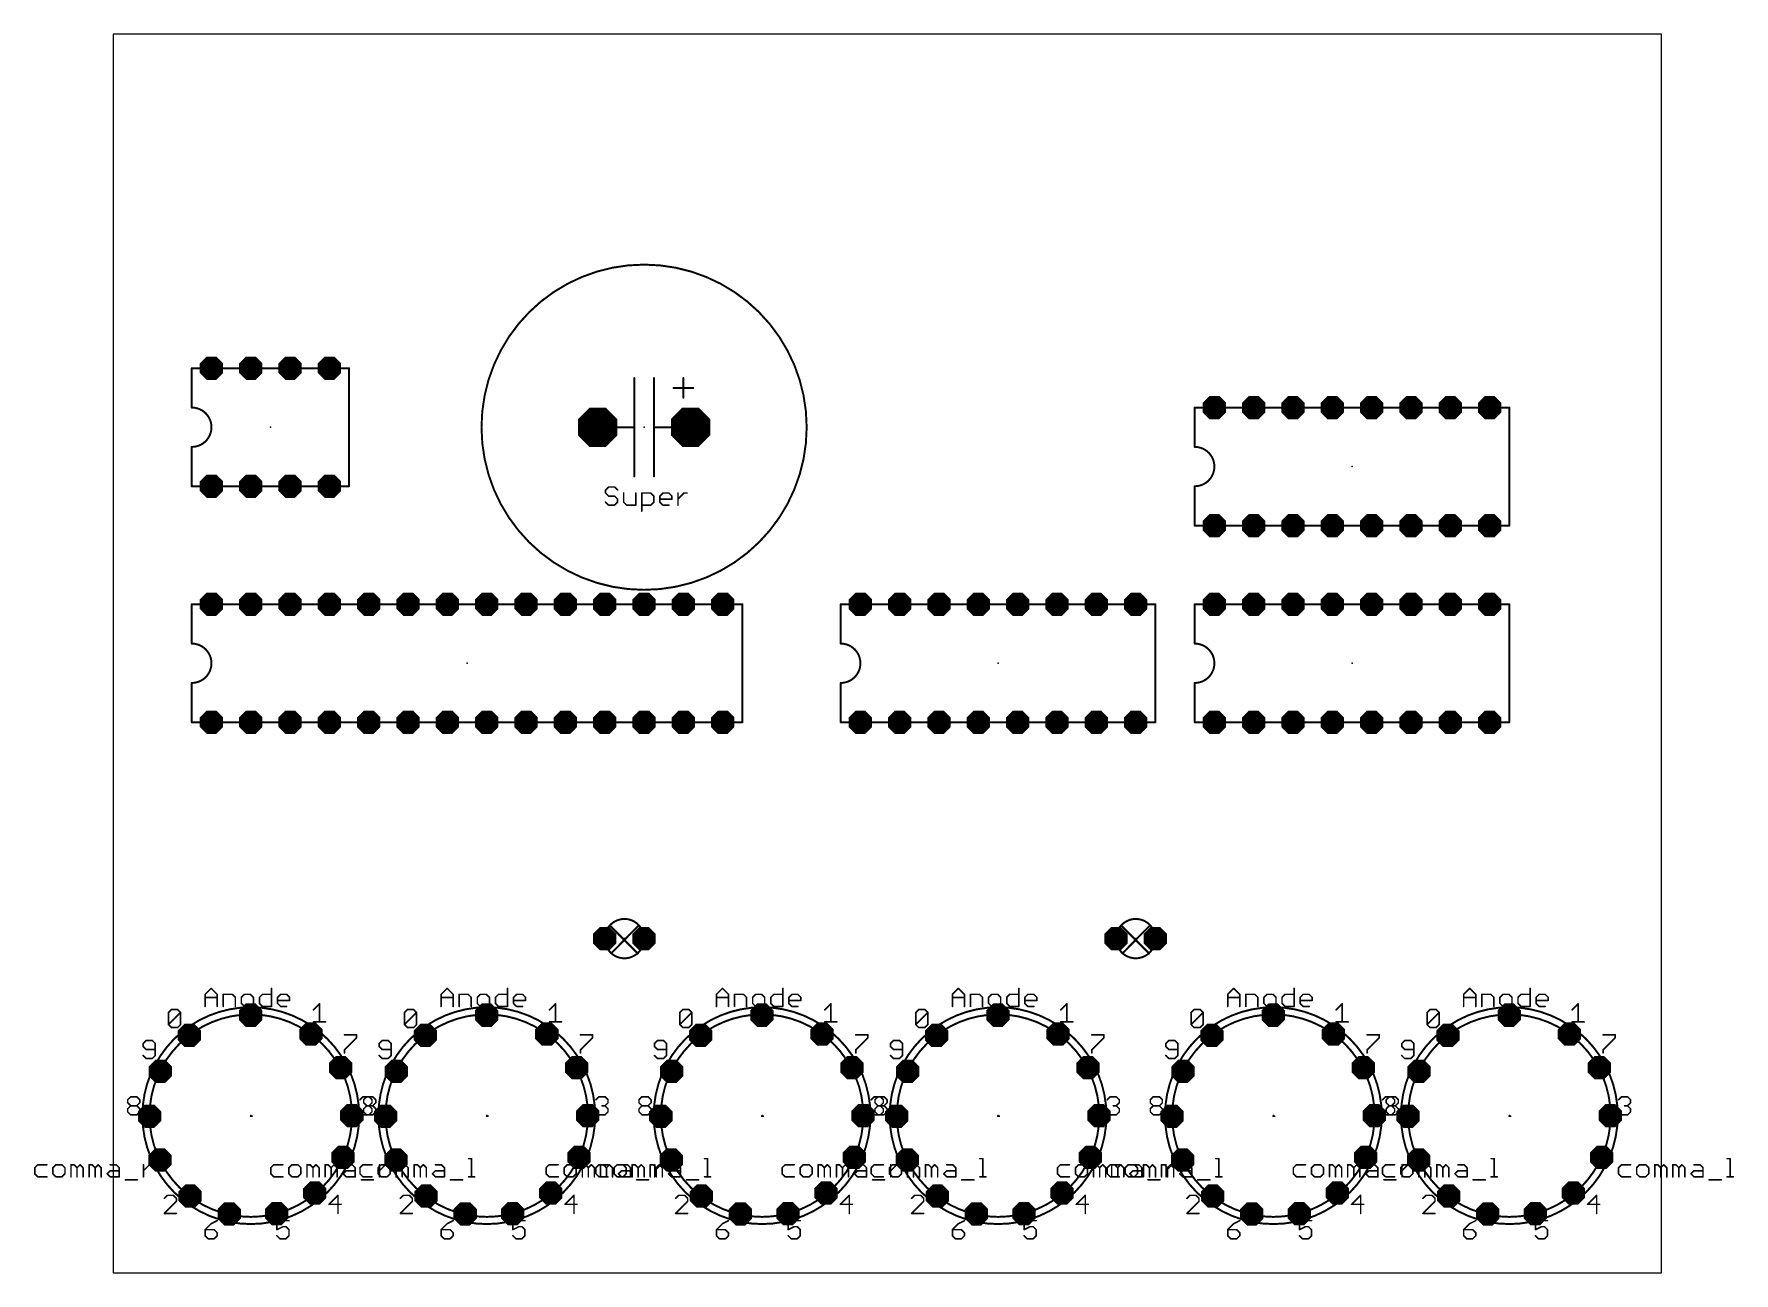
# Model space of a CAD drawing. Extents: x -5 to 105, y 0 to 80.
import ezdxf

# ---------------------------------------------------------------- set-up
doc = ezdxf.new("R2010")
doc.units = 0
for name, color, linetype in [('17', 82, 'CONTINUOUS'), ('20', 7, 'CONTINUOUS'), ('21', 253, 'CONTINUOUS'), ('23', 7, 'CONTINUOUS')]:
    doc.layers.add(name, color=color, linetype=linetype)

# ---------------------------------------------------------------- blocks, each defined once
blk = doc.blocks.new('OCTAGONP')
at = {"const_width": 0.5}
blk.add_lwpolyline([(-0.25, -0.1036), (-0.25, 0.1036), (-0.1036, 0.25), (0.1036, 0.25), (0.25, 0.1036), (0.25, -0.1036), (0.1036, -0.25), (-0.1036, -0.25), (-0.25, -0.1036), (-0.25, 0.1036)], dxfattribs=at)

msp = doc.modelspace()

# ---------------------------------------------------------------- linework, layer by layer
at = {"layer": '20'}
for p, q in [((100, 80), (0, 80)), ((0, 80), (0, 0)), ((100, 0), (100, 80)), ((0, 0), (100, 0))]:
    msp.add_line(p, q, dxfattribs=at)
at = {"layer": '21'}
for points, const_width in [([(34.29, 44.11, 1), (34.29, 65.11, 1), (34.29, 44.11)], 0.127), ([(5.08, 58.4518, 1), (5.08, 58.3882)], 0.0635), ([(5.1117, 58.42, 1), (5.0483, 58.42)], 0.0635), ([(15.2718, 58.42, 1), (15.2082, 58.42)], 0.0635), ([(15.24, 58.3882, 1), (15.24, 58.4518)], 0.0635), ([(33.6868, 57.785, 1), (33.6232, 57.785)], 0.0635), ([(34.9568, 57.785, 1), (34.8933, 57.785)], 0.0635), ([(36.195, 57.1818, 1), (36.195, 57.1183)], 0.0635), ([(36.8618, 57.785, 1), (36.7982, 57.785)], 0.0635), ([(37.465, 57.1183, 1), (37.465, 57.1818)], 0.0635), ([(36.7982, 56.515, 1), (36.8618, 56.515)], 0.0635), ([(5.08, 55.9118, 1), (5.08, 55.8483)], 0.0635), ([(5.08, 53.34, 1), (5.08, 55.88)], 0.127), ([(5.0483, 55.88, 1), (5.1117, 55.88)], 0.0635), ([(69.85, 55.9118, 1), (69.85, 55.8483)], 0.0635), ([(69.8818, 55.88, 1), (69.8183, 55.88)], 0.0635), ([(90.2018, 55.88, 1), (90.1382, 55.88)], 0.0635), ([(90.17, 55.8483, 1), (90.17, 55.9118)], 0.0635), ([(31.115, 54.6418, 1), (31.115, 54.5782)], 0.0635), ([(33.6868, 54.61, 1), (33.6232, 54.61)], 0.0635), ([(33.6232, 54.61, 1), (33.6868, 54.61)], 0.0635), ([(33.655, 54.5782, 1), (33.655, 54.6418)], 0.0635), ([(34.925, 54.6418, 1), (34.925, 54.5782)], 0.0635), ([(34.9568, 54.61, 1), (34.8933, 54.61)], 0.0635), ([(34.8933, 54.61, 1), (34.9568, 54.61)], 0.0635), ([(37.465, 54.5782, 1), (37.465, 54.6418)], 0.0635), ([(5.08, 53.3718, 1), (5.08, 53.3083)], 0.0635), ([(5.1117, 53.34, 1), (5.0483, 53.34)], 0.0635), ([(69.85, 53.3718, 1), (69.85, 53.3083)], 0.0635), ([(69.85, 50.8, 1), (69.85, 53.34)], 0.127), ([(69.8183, 53.34, 1), (69.8818, 53.34)], 0.0635), ([(5.08, 50.8318, 1), (5.08, 50.7683)], 0.0635), ([(5.0483, 50.8, 1), (5.1117, 50.8)], 0.0635), ([(15.2082, 50.8, 1), (15.2718, 50.8)], 0.0635), ([(15.24, 50.7683, 1), (15.24, 50.8318)], 0.0635), ([(31.7828, 50.5732, 1), (31.8188, 50.5372)], 0.0508), ([(31.8262, 50.5552, 1), (31.7754, 50.5552)], 0.0508), ([(31.9956, 50.7755, 1), (31.9956, 50.7247)], 0.0508), ([(32.0136, 50.7321, 1), (31.9776, 50.7681)], 0.0508), ([(32.4034, 50.7681, 1), (32.3674, 50.7321)], 0.0508), ([(32.3854, 50.7247, 1), (32.3854, 50.7755)], 0.0508), ([(32.5623, 50.5372, 1), (32.5983, 50.5732)], 0.0508), ([(33.6232, 51.435, 1), (33.6868, 51.435)], 0.0635), ([(34.8933, 51.435, 1), (34.9568, 51.435)], 0.0635), ([(69.85, 50.8318, 1), (69.85, 50.7683)], 0.0635), ([(69.8818, 50.8, 1), (69.8183, 50.8)], 0.0635), ([(31.8188, 50.3783, 1), (31.7828, 50.3423)], 0.0508), ([(31.8188, 49.7936, 1), (31.7828, 49.7576)], 0.0508), ([(31.7754, 50.3603, 1), (31.8262, 50.3603)], 0.0508), ([(31.9956, 50.1908, 1), (31.9956, 50.14)], 0.0508), ([(31.9956, 49.6062, 1), (31.9956, 49.5554)], 0.0508), ([(31.9776, 50.1474, 1), (32.0136, 50.1834)], 0.0508), ([(31.9776, 49.5628, 1), (32.0136, 49.5988)], 0.0508), ([(32.4034, 50.1834, 1), (32.3674, 50.1474)], 0.0508), ([(32.3674, 49.5988, 1), (32.4034, 49.5628)], 0.0508), ([(32.3854, 50.14, 1), (32.3854, 50.1908)], 0.0508), ([(32.3854, 49.5554, 1), (32.3854, 49.6062)], 0.0508), ([(32.6057, 49.9705, 1), (32.5549, 49.9705)], 0.0508), ([(32.5549, 49.7756, 1), (32.6057, 49.7756)], 0.0508), ([(32.5623, 49.9525, 1), (32.5983, 49.9885)], 0.0508), ([(32.5983, 49.7576, 1), (32.5623, 49.7936)], 0.0508), ([(32.9881, 49.7936, 1), (32.9521, 49.7576)], 0.0508), ([(32.9955, 50.3603, 1), (32.9447, 50.3603)], 0.0508), ([(32.9447, 49.7756, 1), (32.9955, 49.7756)], 0.0508), ([(33.1649, 49.6062, 1), (33.1649, 49.5554)], 0.0508), ([(33.1469, 49.5628, 1), (33.1829, 49.5988)], 0.0508), ([(33.775, 50.3603, 1), (33.7242, 50.3603)], 0.0508), ([(33.7242, 49.5808, 1), (33.775, 49.5808)], 0.0508), ([(33.7496, 49.5554, 1), (33.7496, 49.6062)], 0.0508), ([(34.1648, 50.3603, 1), (34.114, 50.3603)], 0.0508), ([(34.1394, 50.3857, 1), (34.1394, 50.3349)], 0.0508), ([(34.1394, 49.6062, 1), (34.1394, 49.5554)], 0.0508), ([(34.742, 50.3783, 1), (34.706, 50.3423)], 0.0508), ([(34.706, 49.5988, 1), (34.742, 49.5628)], 0.0508), ([(34.724, 50.3349, 1), (34.724, 50.3857)], 0.0508), ([(34.724, 49.5554, 1), (34.724, 49.6062)], 0.0508), ([(34.9443, 50.1654, 1), (34.8935, 50.1654)], 0.0508), ([(34.8935, 49.7756, 1), (34.9443, 49.7756)], 0.0508), ([(34.9009, 50.1474, 1), (34.9369, 50.1834)], 0.0508), ([(34.9369, 49.7576, 1), (34.9009, 49.7936)], 0.0508), ([(35.2907, 50.1834, 1), (35.3267, 50.1474)], 0.0508), ([(35.3267, 49.7936, 1), (35.2907, 49.7576)], 0.0508), ([(35.3341, 50.1654, 1), (35.2833, 50.1654)], 0.0508), ([(35.3087, 49.9959, 1), (35.3087, 49.9451)], 0.0508), ([(35.2833, 49.7756, 1), (35.3341, 49.7756)], 0.0508), ([(35.5035, 50.3857, 1), (35.5035, 50.3349)], 0.0508), ([(35.5035, 49.6062, 1), (35.5035, 49.5554)], 0.0508), ([(35.5215, 50.3423, 1), (35.4855, 50.3783)], 0.0508), ([(35.4855, 49.5628, 1), (35.5215, 49.5988)], 0.0508), ([(35.9113, 50.3783, 1), (35.8753, 50.3423)], 0.0508), ([(35.8933, 50.3349, 1), (35.8933, 50.3857)], 0.0508), ([(35.8933, 49.5554, 1), (35.8933, 49.6062)], 0.0508), ([(36.1136, 50.1654, 1), (36.0628, 50.1654)], 0.0508), ([(36.0628, 49.9705, 1), (36.1136, 49.9705)], 0.0508), ([(36.0702, 50.1474, 1), (36.1062, 50.1834)], 0.0508), ([(36.0882, 49.9451, 1), (36.0882, 49.9959)], 0.0508), ([(36.46, 49.9885, 1), (36.496, 49.9525)], 0.0508), ([(36.5034, 50.3603, 1), (36.4526, 50.3603)], 0.0508), ([(36.4526, 49.5808, 1), (36.5034, 49.5808)], 0.0508), ([(36.8677, 50.3857, 1), (36.8677, 50.3349)], 0.0508), ([(36.8857, 50.3423, 1), (36.8497, 50.3783)], 0.0508), ([(37.0626, 50.3349, 1), (37.0626, 50.3857)], 0.0508), ([(34.114, 49.1911, 1), (34.1648, 49.1911)], 0.0508), ([(69.85, 48.2918, 1), (69.85, 48.2283)], 0.0635), ([(90.17, 48.2283, 1), (90.17, 48.2918)], 0.0635), ([(69.8183, 48.26, 1), (69.8818, 48.26)], 0.0635), ([(90.1382, 48.26, 1), (90.2018, 48.26)], 0.0635), ([(5.08, 43.2118, 1), (5.08, 43.1482)], 0.0635), ([(5.1117, 43.18, 1), (5.0483, 43.18)], 0.0635), ([(40.6718, 43.18, 1), (40.6082, 43.18)], 0.0635), ([(40.64, 43.1482, 1), (40.64, 43.2118)], 0.0635), ([(47.0218, 43.18, 1), (46.9582, 43.18)], 0.0635), ([(46.99, 43.2118, 1), (46.99, 43.1482)], 0.0635), ([(67.3418, 43.18, 1), (67.2782, 43.18)], 0.0635), ([(67.31, 43.1482, 1), (67.31, 43.2118)], 0.0635), ([(69.85, 43.2118, 1), (69.85, 43.1482)], 0.0635), ([(69.8818, 43.18, 1), (69.8183, 43.18)], 0.0635), ([(90.2018, 43.18, 1), (90.1382, 43.18)], 0.0635), ([(90.17, 43.1482, 1), (90.17, 43.2118)], 0.0635), ([(5.08, 40.6718, 1), (5.08, 40.6082)], 0.0635), ([(5.08, 38.1, 1), (5.08, 40.64)], 0.127), ([(5.0483, 40.64, 1), (5.1117, 40.64)], 0.0635), ([(46.9582, 40.64, 1), (47.0218, 40.64)], 0.0635), ([(46.99, 40.6718, 1), (46.99, 40.6082)], 0.0635), ([(46.99, 38.1, 1), (46.99, 40.64)], 0.127), ([(69.85, 40.6718, 1), (69.85, 40.6082)], 0.0635), ([(69.85, 38.1, 1), (69.85, 40.64)], 0.127), ([(69.8183, 40.64, 1), (69.8818, 40.64)], 0.0635), ([(5.08, 38.1318, 1), (5.08, 38.0682)], 0.0635), ([(5.1117, 38.1, 1), (5.0483, 38.1)], 0.0635), ([(47.0218, 38.1, 1), (46.9582, 38.1)], 0.0635), ([(46.99, 38.1318, 1), (46.99, 38.0682)], 0.0635), ([(69.85, 38.1318, 1), (69.85, 38.0682)], 0.0635), ([(69.8818, 38.1, 1), (69.8183, 38.1)], 0.0635), ([(5.08, 35.5918, 1), (5.08, 35.5282)], 0.0635), ([(5.0483, 35.56, 1), (5.1117, 35.56)], 0.0635), ([(40.6082, 35.56, 1), (40.6718, 35.56)], 0.0635), ([(40.64, 35.5282, 1), (40.64, 35.5918)], 0.0635), ([(46.9582, 35.56, 1), (47.0218, 35.56)], 0.0635), ([(46.99, 35.5918, 1), (46.99, 35.5282)], 0.0635), ([(67.2782, 35.56, 1), (67.3418, 35.56)], 0.0635), ([(67.31, 35.5282, 1), (67.31, 35.5918)], 0.0635), ([(69.85, 35.5918, 1), (69.85, 35.5282)], 0.0635), ([(69.8183, 35.56, 1), (69.8818, 35.56)], 0.0635), ([(90.1382, 35.56, 1), (90.2018, 35.56)], 0.0635), ([(90.17, 35.5282, 1), (90.17, 35.5918)], 0.0635), ([(33.02, 20.32, 1), (33.02, 22.86, 1), (33.02, 20.32)], 0.127), ([(32.1032, 22.4579, 1), (32.0582, 22.4129)], 0.0635), ([(33.9114, 22.3661, 1), (33.8662, 22.4107)], 0.0635), ([(66.04, 20.32, 1), (66.04, 22.86, 1), (66.04, 20.32)], 0.127), ([(65.1232, 22.4579, 1), (65.0782, 22.4129)], 0.0635), ([(66.9314, 22.3661, 1), (66.8862, 22.4107)], 0.0635), ([(32.152, 20.673, 1), (32.1972, 20.6284)], 0.0635), ([(33.8663, 20.6047, 1), (33.9113, 20.6497)], 0.0635), ([(65.172, 20.673, 1), (65.2172, 20.6284)], 0.0635), ([(66.8863, 20.6047, 1), (66.9313, 20.6497)], 0.0635), ([(5.9228, 18.0083, 1), (5.9588, 17.9723)], 0.0508), ([(5.9662, 17.9903, 1), (5.9154, 17.9903)], 0.0508), ([(5.9408, 17.8208, 1), (5.9408, 17.77)], 0.0508), ([(6.3485, 18.3981, 1), (6.3125, 18.3621)], 0.0508), ([(6.3485, 18.3621, 1), (6.3125, 18.3981)], 0.0508), ([(6.7457, 17.9903, 1), (6.6949, 17.9903)], 0.0508), ([(6.7023, 17.9723, 1), (6.7383, 18.0083)], 0.0508), ([(6.7203, 17.77, 1), (6.7203, 17.8208)], 0.0508), ([(7.1355, 17.9903, 1), (7.0847, 17.9903)], 0.0508), ([(7.1101, 18.0157, 1), (7.1101, 17.9649)], 0.0508), ([(7.7127, 18.0083, 1), (7.6767, 17.9723)], 0.0508), ([(7.6947, 17.9649, 1), (7.6947, 18.0157)], 0.0508), ([(7.915, 17.7954, 1), (7.8642, 17.7954)], 0.0508), ([(7.8716, 17.7774, 1), (7.9076, 17.8134)], 0.0508), ([(8.2614, 17.8134, 1), (8.2974, 17.7774)], 0.0508), ([(8.3048, 17.7954, 1), (8.254, 17.7954)], 0.0508), ([(8.4742, 18.0157, 1), (8.4742, 17.9649)], 0.0508), ([(8.4922, 17.9723, 1), (8.4562, 18.0083)], 0.0508), ([(8.882, 18.0083, 1), (8.846, 17.9723)], 0.0508), ([(8.864, 17.9649, 1), (8.864, 18.0157)], 0.0508), ([(9.0843, 17.7954, 1), (9.0335, 17.7954)], 0.0508), ([(9.0409, 17.7774, 1), (9.0769, 17.8134)], 0.0508), ([(9.4307, 17.8134, 1), (9.4667, 17.7774)], 0.0508), ([(9.4741, 17.7954, 1), (9.4233, 17.7954)], 0.0508), ([(9.6435, 18.0157, 1), (9.6435, 17.9649)], 0.0508), ([(9.6615, 17.9723, 1), (9.6255, 18.0083)], 0.0508), ([(10.2536, 18.3801, 1), (10.2028, 18.3801)], 0.0508), ([(10.2282, 17.9649, 1), (10.2282, 18.0157)], 0.0508), ([(10.6, 17.8134, 1), (10.636, 17.7774)], 0.0508), ([(10.6434, 17.7954, 1), (10.5926, 17.7954)], 0.0508), ([(10.618, 17.6259, 1), (10.618, 17.5751)], 0.0508), ([(10.8128, 18.0157, 1), (10.8128, 17.9649)], 0.0508), ([(10.8308, 17.9723, 1), (10.7948, 18.0083)], 0.0508), ([(11.2206, 18.0083, 1), (11.1846, 17.9723)], 0.0508), ([(11.2026, 17.9649, 1), (11.2026, 18.0157)], 0.0508), ([(11.4229, 17.7954, 1), (11.3721, 17.7954)], 0.0508), ([(11.3721, 17.6005, 1), (11.4229, 17.6005)], 0.0508), ([(11.3795, 17.7774, 1), (11.4155, 17.8134)], 0.0508), ([(11.3975, 17.5751, 1), (11.3975, 17.6259)], 0.0508), ([(21.1628, 18.0083, 1), (21.1988, 17.9723)], 0.0508), ([(21.2062, 17.9903, 1), (21.1554, 17.9903)], 0.0508), ([(21.1808, 17.8208, 1), (21.1808, 17.77)], 0.0508), ([(21.5885, 18.3981, 1), (21.5525, 18.3621)], 0.0508), ([(21.5885, 18.3621, 1), (21.5525, 18.3981)], 0.0508), ([(21.9857, 17.9903, 1), (21.9349, 17.9903)], 0.0508), ([(21.9423, 17.9723, 1), (21.9783, 18.0083)], 0.0508), ([(21.9603, 17.77, 1), (21.9603, 17.8208)], 0.0508), ([(22.3755, 17.9903, 1), (22.3247, 17.9903)], 0.0508), ([(22.3501, 18.0157, 1), (22.3501, 17.9649)], 0.0508), ([(22.9527, 18.0083, 1), (22.9167, 17.9723)], 0.0508), ([(22.9347, 17.9649, 1), (22.9347, 18.0157)], 0.0508), ([(23.155, 17.7954, 1), (23.1042, 17.7954)], 0.0508), ([(23.1116, 17.7774, 1), (23.1476, 17.8134)], 0.0508), ([(23.5014, 17.8134, 1), (23.5374, 17.7774)], 0.0508), ([(23.5448, 17.7954, 1), (23.494, 17.7954)], 0.0508), ([(23.7142, 18.0157, 1), (23.7142, 17.9649)], 0.0508), ([(23.7322, 17.9723, 1), (23.6962, 18.0083)], 0.0508), ([(24.122, 18.0083, 1), (24.086, 17.9723)], 0.0508), ([(24.104, 17.9649, 1), (24.104, 18.0157)], 0.0508), ([(24.3243, 17.7954, 1), (24.2735, 17.7954)], 0.0508), ([(24.2809, 17.7774, 1), (24.3169, 17.8134)], 0.0508), ([(24.6707, 17.8134, 1), (24.7067, 17.7774)], 0.0508), ([(24.7141, 17.7954, 1), (24.6633, 17.7954)], 0.0508), ([(24.8835, 18.0157, 1), (24.8835, 17.9649)], 0.0508), ([(24.9015, 17.9723, 1), (24.8655, 18.0083)], 0.0508), ([(25.4936, 18.3801, 1), (25.4428, 18.3801)], 0.0508), ([(25.4682, 17.9649, 1), (25.4682, 18.0157)], 0.0508), ([(25.84, 17.8134, 1), (25.876, 17.7774)], 0.0508), ([(25.8834, 17.7954, 1), (25.8326, 17.7954)], 0.0508), ([(25.858, 17.6259, 1), (25.858, 17.5751)], 0.0508), ([(26.0528, 18.0157, 1), (26.0528, 17.9649)], 0.0508), ([(26.0708, 17.9723, 1), (26.0348, 18.0083)], 0.0508), ([(26.4606, 18.0083, 1), (26.4246, 17.9723)], 0.0508), ([(26.4426, 17.9649, 1), (26.4426, 18.0157)], 0.0508), ([(26.6629, 17.7954, 1), (26.6121, 17.7954)], 0.0508), ([(26.6121, 17.6005, 1), (26.6629, 17.6005)], 0.0508), ([(26.6195, 17.7774, 1), (26.6555, 17.8134)], 0.0508), ([(26.6375, 17.5751, 1), (26.6375, 17.6259)], 0.0508), ([(38.9428, 18.0083, 1), (38.9788, 17.9723)], 0.0508), ([(38.9862, 17.9903, 1), (38.9354, 17.9903)], 0.0508), ([(38.9608, 17.8208, 1), (38.9608, 17.77)], 0.0508), ([(39.3685, 18.3981, 1), (39.3325, 18.3621)], 0.0508), ([(39.3685, 18.3621, 1), (39.3325, 18.3981)], 0.0508), ([(39.7657, 17.9903, 1), (39.7149, 17.9903)], 0.0508), ([(39.7223, 17.9723, 1), (39.7583, 18.0083)], 0.0508), ([(39.7403, 17.77, 1), (39.7403, 17.8208)], 0.0508), ([(40.1555, 17.9903, 1), (40.1047, 17.9903)], 0.0508), ([(40.1301, 18.0157, 1), (40.1301, 17.9649)], 0.0508), ([(40.7327, 18.0083, 1), (40.6967, 17.9723)], 0.0508), ([(40.7147, 17.9649, 1), (40.7147, 18.0157)], 0.0508), ([(40.935, 17.7954, 1), (40.8842, 17.7954)], 0.0508), ([(40.8916, 17.7774, 1), (40.9276, 17.8134)], 0.0508), ([(41.2814, 17.8134, 1), (41.3174, 17.7774)], 0.0508), ([(41.3248, 17.7954, 1), (41.274, 17.7954)], 0.0508), ([(41.4942, 18.0157, 1), (41.4942, 17.9649)], 0.0508), ([(41.5122, 17.9723, 1), (41.4762, 18.0083)], 0.0508), ([(41.902, 18.0083, 1), (41.866, 17.9723)], 0.0508), ([(41.884, 17.9649, 1), (41.884, 18.0157)], 0.0508), ([(42.1043, 17.7954, 1), (42.0535, 17.7954)], 0.0508), ([(42.0609, 17.7774, 1), (42.0969, 17.8134)], 0.0508), ([(42.4507, 17.8134, 1), (42.4867, 17.7774)], 0.0508), ([(42.4941, 17.7954, 1), (42.4433, 17.7954)], 0.0508), ([(42.6635, 18.0157, 1), (42.6635, 17.9649)], 0.0508), ([(42.6815, 17.9723, 1), (42.6455, 18.0083)], 0.0508), ([(43.2736, 18.3801, 1), (43.2228, 18.3801)], 0.0508), ([(43.2482, 17.9649, 1), (43.2482, 18.0157)], 0.0508), ([(43.62, 17.8134, 1), (43.656, 17.7774)], 0.0508), ([(43.6634, 17.7954, 1), (43.6126, 17.7954)], 0.0508), ([(43.638, 17.6259, 1), (43.638, 17.5751)], 0.0508), ([(43.8328, 18.0157, 1), (43.8328, 17.9649)], 0.0508), ([(43.8508, 17.9723, 1), (43.8148, 18.0083)], 0.0508), ([(44.2406, 18.0083, 1), (44.2046, 17.9723)], 0.0508), ([(44.2226, 17.9649, 1), (44.2226, 18.0157)], 0.0508), ([(44.4429, 17.7954, 1), (44.3921, 17.7954)], 0.0508), ([(44.3921, 17.6005, 1), (44.4429, 17.6005)], 0.0508), ([(44.3995, 17.7774, 1), (44.4355, 17.8134)], 0.0508), ([(44.4175, 17.5751, 1), (44.4175, 17.6259)], 0.0508), ([(54.1828, 18.0083, 1), (54.2188, 17.9723)], 0.0508), ([(54.2262, 17.9903, 1), (54.1754, 17.9903)], 0.0508), ([(54.2008, 17.8208, 1), (54.2008, 17.77)], 0.0508), ([(54.6085, 18.3981, 1), (54.5725, 18.3621)], 0.0508), ([(54.6085, 18.3621, 1), (54.5725, 18.3981)], 0.0508), ([(55.0057, 17.9903, 1), (54.9549, 17.9903)], 0.0508), ([(54.9623, 17.9723, 1), (54.9983, 18.0083)], 0.0508), ([(54.9803, 17.77, 1), (54.9803, 17.8208)], 0.0508), ([(55.3955, 17.9903, 1), (55.3447, 17.9903)], 0.0508), ([(55.3701, 18.0157, 1), (55.3701, 17.9649)], 0.0508), ([(55.9727, 18.0083, 1), (55.9367, 17.9723)], 0.0508), ([(55.9547, 17.9649, 1), (55.9547, 18.0157)], 0.0508), ([(56.175, 17.7954, 1), (56.1242, 17.7954)], 0.0508), ([(56.1316, 17.7774, 1), (56.1676, 17.8134)], 0.0508), ([(56.5214, 17.8134, 1), (56.5574, 17.7774)], 0.0508), ([(56.5648, 17.7954, 1), (56.514, 17.7954)], 0.0508), ([(56.7342, 18.0157, 1), (56.7342, 17.9649)], 0.0508), ([(56.7522, 17.9723, 1), (56.7162, 18.0083)], 0.0508), ([(57.142, 18.0083, 1), (57.106, 17.9723)], 0.0508), ([(57.124, 17.9649, 1), (57.124, 18.0157)], 0.0508), ([(57.3443, 17.7954, 1), (57.2935, 17.7954)], 0.0508), ([(57.3009, 17.7774, 1), (57.3369, 17.8134)], 0.0508), ([(57.6907, 17.8134, 1), (57.7267, 17.7774)], 0.0508), ([(57.7341, 17.7954, 1), (57.6833, 17.7954)], 0.0508), ([(57.9035, 18.0157, 1), (57.9035, 17.9649)], 0.0508), ([(57.9215, 17.9723, 1), (57.8855, 18.0083)], 0.0508), ([(58.5136, 18.3801, 1), (58.4628, 18.3801)], 0.0508), ([(58.4882, 17.9649, 1), (58.4882, 18.0157)], 0.0508), ([(58.86, 17.8134, 1), (58.896, 17.7774)], 0.0508), ([(58.9034, 17.7954, 1), (58.8526, 17.7954)], 0.0508), ([(58.878, 17.6259, 1), (58.878, 17.5751)], 0.0508), ([(59.0728, 18.0157, 1), (59.0728, 17.9649)], 0.0508), ([(59.0908, 17.9723, 1), (59.0548, 18.0083)], 0.0508), ([(59.4806, 18.0083, 1), (59.4446, 17.9723)], 0.0508), ([(59.4626, 17.9649, 1), (59.4626, 18.0157)], 0.0508), ([(59.6829, 17.7954, 1), (59.6321, 17.7954)], 0.0508), ([(59.6321, 17.6005, 1), (59.6829, 17.6005)], 0.0508), ([(59.6395, 17.7774, 1), (59.6755, 17.8134)], 0.0508), ([(59.6575, 17.5751, 1), (59.6575, 17.6259)], 0.0508), ([(71.9628, 18.0083, 1), (71.9988, 17.9723)], 0.0508), ([(72.0062, 17.9903, 1), (71.9554, 17.9903)], 0.0508), ([(71.9808, 17.8208, 1), (71.9808, 17.77)], 0.0508), ([(72.3885, 18.3981, 1), (72.3525, 18.3621)], 0.0508), ([(72.3885, 18.3621, 1), (72.3525, 18.3981)], 0.0508), ([(72.7857, 17.9903, 1), (72.7349, 17.9903)], 0.0508), ([(72.7423, 17.9723, 1), (72.7783, 18.0083)], 0.0508), ([(72.7603, 17.77, 1), (72.7603, 17.8208)], 0.0508), ([(73.1755, 17.9903, 1), (73.1247, 17.9903)], 0.0508), ([(73.1501, 18.0157, 1), (73.1501, 17.9649)], 0.0508), ([(73.7527, 18.0083, 1), (73.7167, 17.9723)], 0.0508), ([(73.7347, 17.9649, 1), (73.7347, 18.0157)], 0.0508), ([(73.955, 17.7954, 1), (73.9042, 17.7954)], 0.0508), ([(73.9116, 17.7774, 1), (73.9476, 17.8134)], 0.0508), ([(74.3014, 17.8134, 1), (74.3374, 17.7774)], 0.0508), ([(74.3448, 17.7954, 1), (74.294, 17.7954)], 0.0508), ([(74.5142, 18.0157, 1), (74.5142, 17.9649)], 0.0508), ([(74.5322, 17.9723, 1), (74.4962, 18.0083)], 0.0508), ([(74.922, 18.0083, 1), (74.886, 17.9723)], 0.0508), ([(74.904, 17.9649, 1), (74.904, 18.0157)], 0.0508), ([(75.1243, 17.7954, 1), (75.0735, 17.7954)], 0.0508), ([(75.0809, 17.7774, 1), (75.1169, 17.8134)], 0.0508), ([(75.4707, 17.8134, 1), (75.5067, 17.7774)], 0.0508), ([(75.5141, 17.7954, 1), (75.4633, 17.7954)], 0.0508), ([(75.6835, 18.0157, 1), (75.6835, 17.9649)], 0.0508), ([(75.7015, 17.9723, 1), (75.6655, 18.0083)], 0.0508), ([(76.2936, 18.3801, 1), (76.2428, 18.3801)], 0.0508), ([(76.2682, 17.9649, 1), (76.2682, 18.0157)], 0.0508), ([(76.64, 17.8134, 1), (76.676, 17.7774)], 0.0508), ([(76.6834, 17.7954, 1), (76.6326, 17.7954)], 0.0508), ([(76.658, 17.6259, 1), (76.658, 17.5751)], 0.0508), ([(76.8528, 18.0157, 1), (76.8528, 17.9649)], 0.0508), ([(76.8708, 17.9723, 1), (76.8348, 18.0083)], 0.0508), ([(77.2606, 18.0083, 1), (77.2246, 17.9723)], 0.0508), ([(77.2426, 17.9649, 1), (77.2426, 18.0157)], 0.0508), ([(77.4629, 17.7954, 1), (77.4121, 17.7954)], 0.0508), ([(77.4121, 17.6005, 1), (77.4629, 17.6005)], 0.0508), ([(77.4195, 17.7774, 1), (77.4555, 17.8134)], 0.0508), ([(77.4375, 17.5751, 1), (77.4375, 17.6259)], 0.0508), ([(87.2028, 18.0083, 1), (87.2388, 17.9723)], 0.0508), ([(87.2462, 17.9903, 1), (87.1954, 17.9903)], 0.0508), ([(87.2208, 17.8208, 1), (87.2208, 17.77)], 0.0508), ([(87.6285, 18.3981, 1), (87.5925, 18.3621)], 0.0508), ([(87.6285, 18.3621, 1), (87.5925, 18.3981)], 0.0508), ([(88.0257, 17.9903, 1), (87.9749, 17.9903)], 0.0508), ([(87.9823, 17.9723, 1), (88.0183, 18.0083)], 0.0508), ([(88.0003, 17.77, 1), (88.0003, 17.8208)], 0.0508), ([(88.4155, 17.9903, 1), (88.3647, 17.9903)], 0.0508), ([(88.3901, 18.0157, 1), (88.3901, 17.9649)], 0.0508), ([(88.9927, 18.0083, 1), (88.9567, 17.9723)], 0.0508), ([(88.9747, 17.9649, 1), (88.9747, 18.0157)], 0.0508), ([(89.195, 17.7954, 1), (89.1442, 17.7954)], 0.0508), ([(89.1516, 17.7774, 1), (89.1876, 17.8134)], 0.0508), ([(89.5414, 17.8134, 1), (89.5774, 17.7774)], 0.0508), ([(89.5848, 17.7954, 1), (89.534, 17.7954)], 0.0508), ([(89.7542, 18.0157, 1), (89.7542, 17.9649)], 0.0508), ([(89.7722, 17.9723, 1), (89.7362, 18.0083)], 0.0508), ([(90.162, 18.0083, 1), (90.126, 17.9723)], 0.0508), ([(90.144, 17.9649, 1), (90.144, 18.0157)], 0.0508), ([(90.3643, 17.7954, 1), (90.3135, 17.7954)], 0.0508), ([(90.3209, 17.7774, 1), (90.3569, 17.8134)], 0.0508), ([(90.7107, 17.8134, 1), (90.7467, 17.7774)], 0.0508), ([(90.7541, 17.7954, 1), (90.7033, 17.7954)], 0.0508), ([(90.9235, 18.0157, 1), (90.9235, 17.9649)], 0.0508), ([(90.9415, 17.9723, 1), (90.9055, 18.0083)], 0.0508), ([(91.5336, 18.3801, 1), (91.4828, 18.3801)], 0.0508), ([(91.5082, 17.9649, 1), (91.5082, 18.0157)], 0.0508), ([(91.88, 17.8134, 1), (91.916, 17.7774)], 0.0508), ([(91.9234, 17.7954, 1), (91.8726, 17.7954)], 0.0508), ([(91.898, 17.6259, 1), (91.898, 17.5751)], 0.0508), ([(92.0928, 18.0157, 1), (92.0928, 17.9649)], 0.0508), ([(92.1108, 17.9723, 1), (92.0748, 18.0083)], 0.0508), ([(92.5006, 18.0083, 1), (92.4646, 17.9723)], 0.0508), ([(92.4826, 17.9649, 1), (92.4826, 18.0157)], 0.0508), ([(92.7029, 17.7954, 1), (92.6521, 17.7954)], 0.0508), ([(92.6521, 17.6005, 1), (92.7029, 17.6005)], 0.0508), ([(92.6595, 17.7774, 1), (92.6955, 17.8134)], 0.0508), ([(92.6775, 17.5751, 1), (92.6775, 17.6259)], 0.0508), ([(8.89, 3.16, 1), (8.89, 17.16, 1), (8.89, 3.16)], 0.127), ([(8.89, 3.6223, 1), (8.89, 16.6977, 1), (8.89, 3.6223)], 0.127), ([(3.5578, 16.8382, 1), (3.5938, 16.8022)], 0.0508), ([(3.6012, 16.8202, 1), (3.5504, 16.8202)], 0.0508), ([(3.7706, 17.0405, 1), (3.7706, 16.9897)], 0.0508), ([(3.7886, 16.9971, 1), (3.7526, 17.0331)], 0.0508), ([(4.1784, 17.0331, 1), (4.1424, 16.9971)], 0.0508), ([(4.1604, 16.9897, 1), (4.1604, 17.0405)], 0.0508), ([(4.3807, 16.8202, 1), (4.3299, 16.8202)], 0.0508), ([(4.3733, 16.8022, 1), (4.3373, 16.8382)], 0.0508), ([(4.3373, 16.8022, 1), (4.3733, 16.8382)], 0.0508), ([(5.9154, 17.2108, 1), (5.9662, 17.2108)], 0.0508), ([(6.6949, 17.2108, 1), (6.7457, 17.2108)], 0.0508), ([(7.0847, 17.2108, 1), (7.1355, 17.2108)], 0.0508), ([(7.8642, 17.2108, 1), (7.915, 17.2108)], 0.0508), ([(8.2974, 17.4236, 1), (8.2614, 17.3876)], 0.0508), ([(8.254, 17.4056, 1), (8.3048, 17.4056)], 0.0508), ([(8.4742, 17.2362, 1), (8.4742, 17.1854)], 0.0508), ([(8.4562, 17.1928, 1), (8.4922, 17.2288)], 0.0508), ([(8.846, 17.2288, 1), (8.882, 17.1928)], 0.0508), ([(8.864, 17.1854, 1), (8.864, 17.2362)], 0.0508), ([(9.0335, 17.4056, 1), (9.0843, 17.4056)], 0.0508), ([(9.0769, 17.3876, 1), (9.0409, 17.4236)], 0.0508), ([(9.4667, 17.4236, 1), (9.4307, 17.3876)], 0.0508), ([(9.4233, 17.4056, 1), (9.4741, 17.4056)], 0.0508), ([(9.6435, 17.2362, 1), (9.6435, 17.1854)], 0.0508), ([(9.6255, 17.1928, 1), (9.6615, 17.2288)], 0.0508), ([(10.2028, 17.2108, 1), (10.2536, 17.2108)], 0.0508), ([(10.2282, 17.1854, 1), (10.2282, 17.2362)], 0.0508), ([(10.636, 17.4236, 1), (10.6, 17.3876)], 0.0508), ([(10.5926, 17.4056, 1), (10.6434, 17.4056)], 0.0508), ([(10.8128, 17.2362, 1), (10.8128, 17.1854)], 0.0508), ([(10.7948, 17.1928, 1), (10.8308, 17.2288)], 0.0508), ([(11.2026, 17.1854, 1), (11.2026, 17.2362)], 0.0508), ([(12.9228, 17.0083, 1), (12.9588, 16.9723)], 0.0508), ([(13.3559, 17.3801, 1), (13.3051, 17.3801)], 0.0508), ([(13.3485, 17.3621, 1), (13.3125, 17.3981)], 0.0508), ([(24.13, 3.16, 1), (24.13, 17.16, 1), (24.13, 3.16)], 0.127), ([(24.13, 3.6223, 1), (24.13, 16.6977, 1), (24.13, 3.6223)], 0.127), ([(18.7978, 16.8382, 1), (18.8338, 16.8022)], 0.0508), ([(18.8412, 16.8202, 1), (18.7904, 16.8202)], 0.0508), ([(19.0106, 17.0405, 1), (19.0106, 16.9897)], 0.0508), ([(19.0286, 16.9971, 1), (18.9926, 17.0331)], 0.0508), ([(19.4184, 17.0331, 1), (19.3824, 16.9971)], 0.0508), ([(19.4004, 16.9897, 1), (19.4004, 17.0405)], 0.0508), ([(19.6207, 16.8202, 1), (19.5699, 16.8202)], 0.0508), ([(19.6133, 16.8022, 1), (19.5773, 16.8382)], 0.0508), ([(19.5773, 16.8022, 1), (19.6133, 16.8382)], 0.0508), ([(21.1554, 17.2108, 1), (21.2062, 17.2108)], 0.0508), ([(21.9349, 17.2108, 1), (21.9857, 17.2108)], 0.0508), ([(22.3247, 17.2108, 1), (22.3755, 17.2108)], 0.0508), ([(23.1042, 17.2108, 1), (23.155, 17.2108)], 0.0508), ([(23.5374, 17.4236, 1), (23.5014, 17.3876)], 0.0508), ([(23.494, 17.4056, 1), (23.5448, 17.4056)], 0.0508), ([(23.7142, 17.2362, 1), (23.7142, 17.1854)], 0.0508), ([(23.6962, 17.1928, 1), (23.7322, 17.2288)], 0.0508), ([(24.086, 17.2288, 1), (24.122, 17.1928)], 0.0508), ([(24.104, 17.1854, 1), (24.104, 17.2362)], 0.0508), ([(24.2735, 17.4056, 1), (24.3243, 17.4056)], 0.0508), ([(24.3169, 17.3876, 1), (24.2809, 17.4236)], 0.0508), ([(24.7067, 17.4236, 1), (24.6707, 17.3876)], 0.0508), ([(24.6633, 17.4056, 1), (24.7141, 17.4056)], 0.0508), ([(24.8835, 17.2362, 1), (24.8835, 17.1854)], 0.0508), ([(24.8655, 17.1928, 1), (24.9015, 17.2288)], 0.0508), ([(25.4428, 17.2108, 1), (25.4936, 17.2108)], 0.0508), ([(25.4682, 17.1854, 1), (25.4682, 17.2362)], 0.0508), ([(25.876, 17.4236, 1), (25.84, 17.3876)], 0.0508), ([(25.8326, 17.4056, 1), (25.8834, 17.4056)], 0.0508), ([(26.0528, 17.2362, 1), (26.0528, 17.1854)], 0.0508), ([(26.0348, 17.1928, 1), (26.0708, 17.2288)], 0.0508), ([(26.4426, 17.1854, 1), (26.4426, 17.2362)], 0.0508), ([(28.1628, 17.0083, 1), (28.1988, 16.9723)], 0.0508), ([(28.5959, 17.3801, 1), (28.5451, 17.3801)], 0.0508), ([(28.5885, 17.3621, 1), (28.5525, 17.3981)], 0.0508), ([(41.91, 3.16, 1), (41.91, 17.16, 1), (41.91, 3.16)], 0.127), ([(41.91, 3.6223, 1), (41.91, 16.6977, 1), (41.91, 3.6223)], 0.127), ([(36.5778, 16.8382, 1), (36.6138, 16.8022)], 0.0508), ([(36.6212, 16.8202, 1), (36.5704, 16.8202)], 0.0508), ([(36.7906, 17.0405, 1), (36.7906, 16.9897)], 0.0508), ([(36.8086, 16.9971, 1), (36.7726, 17.0331)], 0.0508), ([(37.1984, 17.0331, 1), (37.1624, 16.9971)], 0.0508), ([(37.1804, 16.9897, 1), (37.1804, 17.0405)], 0.0508), ([(37.4007, 16.8202, 1), (37.3499, 16.8202)], 0.0508), ([(37.3933, 16.8022, 1), (37.3573, 16.8382)], 0.0508), ([(37.3573, 16.8022, 1), (37.3933, 16.8382)], 0.0508), ([(38.9354, 17.2108, 1), (38.9862, 17.2108)], 0.0508), ([(39.7149, 17.2108, 1), (39.7657, 17.2108)], 0.0508), ([(40.1047, 17.2108, 1), (40.1555, 17.2108)], 0.0508), ([(40.8842, 17.2108, 1), (40.935, 17.2108)], 0.0508), ([(41.3174, 17.4236, 1), (41.2814, 17.3876)], 0.0508), ([(41.274, 17.4056, 1), (41.3248, 17.4056)], 0.0508), ([(41.4942, 17.2362, 1), (41.4942, 17.1854)], 0.0508), ([(41.4762, 17.1928, 1), (41.5122, 17.2288)], 0.0508), ([(41.866, 17.2288, 1), (41.902, 17.1928)], 0.0508), ([(41.884, 17.1854, 1), (41.884, 17.2362)], 0.0508), ([(42.0535, 17.4056, 1), (42.1043, 17.4056)], 0.0508), ([(42.0969, 17.3876, 1), (42.0609, 17.4236)], 0.0508), ([(42.4867, 17.4236, 1), (42.4507, 17.3876)], 0.0508), ([(42.4433, 17.4056, 1), (42.4941, 17.4056)], 0.0508), ([(42.6635, 17.2362, 1), (42.6635, 17.1854)], 0.0508), ([(42.6455, 17.1928, 1), (42.6815, 17.2288)], 0.0508), ([(43.2228, 17.2108, 1), (43.2736, 17.2108)], 0.0508), ([(43.2482, 17.1854, 1), (43.2482, 17.2362)], 0.0508), ([(43.656, 17.4236, 1), (43.62, 17.3876)], 0.0508), ([(43.6126, 17.4056, 1), (43.6634, 17.4056)], 0.0508), ([(43.8328, 17.2362, 1), (43.8328, 17.1854)], 0.0508), ([(43.8148, 17.1928, 1), (43.8508, 17.2288)], 0.0508), ([(44.2226, 17.1854, 1), (44.2226, 17.2362)], 0.0508), ([(45.9428, 17.0083, 1), (45.9788, 16.9723)], 0.0508), ([(46.3759, 17.3801, 1), (46.3251, 17.3801)], 0.0508), ([(46.3685, 17.3621, 1), (46.3325, 17.3981)], 0.0508), ([(57.15, 3.16, 1), (57.15, 17.16, 1), (57.15, 3.16)], 0.127), ([(57.15, 3.6223, 1), (57.15, 16.6977, 1), (57.15, 3.6223)], 0.127), ([(51.8178, 16.8382, 1), (51.8538, 16.8022)], 0.0508), ([(51.8612, 16.8202, 1), (51.8104, 16.8202)], 0.0508), ([(52.0306, 17.0405, 1), (52.0306, 16.9897)], 0.0508), ([(52.0486, 16.9971, 1), (52.0126, 17.0331)], 0.0508), ([(52.4384, 17.0331, 1), (52.4024, 16.9971)], 0.0508), ([(52.4204, 16.9897, 1), (52.4204, 17.0405)], 0.0508), ([(52.6407, 16.8202, 1), (52.5899, 16.8202)], 0.0508), ([(52.6333, 16.8022, 1), (52.5973, 16.8382)], 0.0508), ([(52.5973, 16.8022, 1), (52.6333, 16.8382)], 0.0508), ([(54.1754, 17.2108, 1), (54.2262, 17.2108)], 0.0508), ([(54.9549, 17.2108, 1), (55.0057, 17.2108)], 0.0508), ([(55.3447, 17.2108, 1), (55.3955, 17.2108)], 0.0508), ([(56.1242, 17.2108, 1), (56.175, 17.2108)], 0.0508), ([(56.5574, 17.4236, 1), (56.5214, 17.3876)], 0.0508), ([(56.514, 17.4056, 1), (56.5648, 17.4056)], 0.0508), ([(56.7342, 17.2362, 1), (56.7342, 17.1854)], 0.0508), ([(56.7162, 17.1928, 1), (56.7522, 17.2288)], 0.0508), ([(57.106, 17.2288, 1), (57.142, 17.1928)], 0.0508), ([(57.124, 17.1854, 1), (57.124, 17.2362)], 0.0508), ([(57.2935, 17.4056, 1), (57.3443, 17.4056)], 0.0508), ([(57.3369, 17.3876, 1), (57.3009, 17.4236)], 0.0508), ([(57.7267, 17.4236, 1), (57.6907, 17.3876)], 0.0508), ([(57.6833, 17.4056, 1), (57.7341, 17.4056)], 0.0508), ([(57.9035, 17.2362, 1), (57.9035, 17.1854)], 0.0508), ([(57.8855, 17.1928, 1), (57.9215, 17.2288)], 0.0508), ([(58.4628, 17.2108, 1), (58.5136, 17.2108)], 0.0508), ([(58.4882, 17.1854, 1), (58.4882, 17.2362)], 0.0508), ([(58.896, 17.4236, 1), (58.86, 17.3876)], 0.0508), ([(58.8526, 17.4056, 1), (58.9034, 17.4056)], 0.0508), ([(59.0728, 17.2362, 1), (59.0728, 17.1854)], 0.0508), ([(59.0548, 17.1928, 1), (59.0908, 17.2288)], 0.0508), ([(59.4626, 17.1854, 1), (59.4626, 17.2362)], 0.0508), ([(61.1828, 17.0083, 1), (61.2188, 16.9723)], 0.0508), ([(61.6159, 17.3801, 1), (61.5651, 17.3801)], 0.0508), ([(61.6085, 17.3621, 1), (61.5725, 17.3981)], 0.0508), ([(74.93, 3.16, 1), (74.93, 17.16, 1), (74.93, 3.16)], 0.127), ([(74.93, 3.6223, 1), (74.93, 16.6977, 1), (74.93, 3.6223)], 0.127), ([(69.5978, 16.8382, 1), (69.6338, 16.8022)], 0.0508), ([(69.6412, 16.8202, 1), (69.5904, 16.8202)], 0.0508), ([(69.8106, 17.0405, 1), (69.8106, 16.9897)], 0.0508), ([(69.8286, 16.9971, 1), (69.7926, 17.0331)], 0.0508), ([(70.2184, 17.0331, 1), (70.1824, 16.9971)], 0.0508), ([(70.2004, 16.9897, 1), (70.2004, 17.0405)], 0.0508), ([(70.4207, 16.8202, 1), (70.3699, 16.8202)], 0.0508), ([(70.4133, 16.8022, 1), (70.3773, 16.8382)], 0.0508), ([(70.3773, 16.8022, 1), (70.4133, 16.8382)], 0.0508), ([(71.9554, 17.2108, 1), (72.0062, 17.2108)], 0.0508), ([(72.7349, 17.2108, 1), (72.7857, 17.2108)], 0.0508), ([(73.1247, 17.2108, 1), (73.1755, 17.2108)], 0.0508), ([(73.9042, 17.2108, 1), (73.955, 17.2108)], 0.0508), ([(74.3374, 17.4236, 1), (74.3014, 17.3876)], 0.0508), ([(74.294, 17.4056, 1), (74.3448, 17.4056)], 0.0508), ([(74.5142, 17.2362, 1), (74.5142, 17.1854)], 0.0508), ([(74.4962, 17.1928, 1), (74.5322, 17.2288)], 0.0508), ([(74.886, 17.2288, 1), (74.922, 17.1928)], 0.0508), ([(74.904, 17.1854, 1), (74.904, 17.2362)], 0.0508), ([(75.0735, 17.4056, 1), (75.1243, 17.4056)], 0.0508), ([(75.1169, 17.3876, 1), (75.0809, 17.4236)], 0.0508), ([(75.5067, 17.4236, 1), (75.4707, 17.3876)], 0.0508), ([(75.4633, 17.4056, 1), (75.5141, 17.4056)], 0.0508), ([(75.6835, 17.2362, 1), (75.6835, 17.1854)], 0.0508), ([(75.6655, 17.1928, 1), (75.7015, 17.2288)], 0.0508), ([(76.2428, 17.2108, 1), (76.2936, 17.2108)], 0.0508), ([(76.2682, 17.1854, 1), (76.2682, 17.2362)], 0.0508), ([(76.676, 17.4236, 1), (76.64, 17.3876)], 0.0508), ([(76.6326, 17.4056, 1), (76.6834, 17.4056)], 0.0508), ([(76.8528, 17.2362, 1), (76.8528, 17.1854)], 0.0508), ([(76.8348, 17.1928, 1), (76.8708, 17.2288)], 0.0508), ([(77.2426, 17.1854, 1), (77.2426, 17.2362)], 0.0508), ([(78.9628, 17.0083, 1), (78.9988, 16.9723)], 0.0508), ([(79.3959, 17.3801, 1), (79.3451, 17.3801)], 0.0508), ([(79.3885, 17.3621, 1), (79.3525, 17.3981)], 0.0508), ([(90.17, 3.16, 1), (90.17, 17.16, 1), (90.17, 3.16)], 0.127), ([(90.17, 3.6223, 1), (90.17, 16.6977, 1), (90.17, 3.6223)], 0.127), ([(84.8378, 16.8382, 1), (84.8738, 16.8022)], 0.0508), ([(84.8812, 16.8202, 1), (84.8304, 16.8202)], 0.0508), ([(85.0506, 17.0405, 1), (85.0506, 16.9897)], 0.0508), ([(85.0686, 16.9971, 1), (85.0326, 17.0331)], 0.0508), ([(85.4584, 17.0331, 1), (85.4224, 16.9971)], 0.0508), ([(85.4404, 16.9897, 1), (85.4404, 17.0405)], 0.0508), ([(85.6607, 16.8202, 1), (85.6099, 16.8202)], 0.0508), ([(85.6533, 16.8022, 1), (85.6173, 16.8382)], 0.0508), ([(85.6173, 16.8022, 1), (85.6533, 16.8382)], 0.0508), ([(87.1954, 17.2108, 1), (87.2462, 17.2108)], 0.0508), ([(87.9749, 17.2108, 1), (88.0257, 17.2108)], 0.0508), ([(88.3647, 17.2108, 1), (88.4155, 17.2108)], 0.0508), ([(89.1442, 17.2108, 1), (89.195, 17.2108)], 0.0508), ([(89.5774, 17.4236, 1), (89.5414, 17.3876)], 0.0508), ([(89.534, 17.4056, 1), (89.5848, 17.4056)], 0.0508), ([(89.7542, 17.2362, 1), (89.7542, 17.1854)], 0.0508), ([(89.7362, 17.1928, 1), (89.7722, 17.2288)], 0.0508), ([(90.126, 17.2288, 1), (90.162, 17.1928)], 0.0508), ([(90.144, 17.1854, 1), (90.144, 17.2362)], 0.0508), ([(90.3135, 17.4056, 1), (90.3643, 17.4056)], 0.0508), ([(90.3569, 17.3876, 1), (90.3209, 17.4236)], 0.0508), ([(90.7467, 17.4236, 1), (90.7107, 17.3876)], 0.0508), ([(90.7033, 17.4056, 1), (90.7541, 17.4056)], 0.0508), ([(90.9235, 17.2362, 1), (90.9235, 17.1854)], 0.0508), ([(90.9055, 17.1928, 1), (90.9415, 17.2288)], 0.0508), ([(91.4828, 17.2108, 1), (91.5336, 17.2108)], 0.0508), ([(91.5082, 17.1854, 1), (91.5082, 17.2362)], 0.0508), ([(91.916, 17.4236, 1), (91.88, 17.3876)], 0.0508), ([(91.8726, 17.4056, 1), (91.9234, 17.4056)], 0.0508), ([(92.0928, 17.2362, 1), (92.0928, 17.1854)], 0.0508), ([(92.0748, 17.1928, 1), (92.1108, 17.2288)], 0.0508), ([(92.4826, 17.1854, 1), (92.4826, 17.2362)], 0.0508), ([(94.2028, 17.0083, 1), (94.2388, 16.9723)], 0.0508), ([(94.6359, 17.3801, 1), (94.5851, 17.3801)], 0.0508), ([(94.6285, 17.3621, 1), (94.5925, 17.3981)], 0.0508), ([(3.5938, 16.0586, 1), (3.5578, 16.0226)], 0.0508), ([(3.5578, 16.0586, 1), (3.5938, 16.0226)], 0.0508), ([(3.5504, 16.0406, 1), (3.6012, 16.0406)], 0.0508), ([(3.7706, 15.8712, 1), (3.7706, 15.8204)], 0.0508), ([(3.7526, 15.8278, 1), (3.7886, 15.8638)], 0.0508), ([(4.1424, 15.8638, 1), (4.1784, 15.8278)], 0.0508), ([(4.1604, 15.8204, 1), (4.1604, 15.8712)], 0.0508), ([(4.3299, 16.0406, 1), (4.3807, 16.0406)], 0.0508), ([(4.3733, 16.0226, 1), (4.3373, 16.0586)], 0.0508), ([(12.9408, 16.2362, 1), (12.9408, 16.1854)], 0.0508), ([(13.3051, 16.2108, 1), (13.3559, 16.2108)], 0.0508), ([(13.7203, 16.1854, 1), (13.7203, 16.2362)], 0.0508), ([(14.9408, 15.4055, 1), (14.9408, 15.3547)], 0.0508), ([(15.7457, 15.3801, 1), (15.6949, 15.3801)], 0.0508), ([(15.7203, 15.3547, 1), (15.7203, 15.4055)], 0.0508), ([(18.8338, 16.0586, 1), (18.7978, 16.0226)], 0.0508), ([(18.7978, 16.0586, 1), (18.8338, 16.0226)], 0.0508), ([(18.7904, 16.0406, 1), (18.8412, 16.0406)], 0.0508), ([(19.0106, 15.8712, 1), (19.0106, 15.8204)], 0.0508), ([(18.9926, 15.8278, 1), (19.0286, 15.8638)], 0.0508), ([(19.3824, 15.8638, 1), (19.4184, 15.8278)], 0.0508), ([(19.4004, 15.8204, 1), (19.4004, 15.8712)], 0.0508), ([(19.5699, 16.0406, 1), (19.6207, 16.0406)], 0.0508), ([(19.6133, 16.0226, 1), (19.5773, 16.0586)], 0.0508), ([(28.1808, 16.2362, 1), (28.1808, 16.1854)], 0.0508), ([(28.5451, 16.2108, 1), (28.5959, 16.2108)], 0.0508), ([(28.9603, 16.1854, 1), (28.9603, 16.2362)], 0.0508), ([(30.1808, 15.4055, 1), (30.1808, 15.3547)], 0.0508), ([(30.9857, 15.3801, 1), (30.9349, 15.3801)], 0.0508), ([(30.9603, 15.3547, 1), (30.9603, 15.4055)], 0.0508), ([(36.6138, 16.0586, 1), (36.5778, 16.0226)], 0.0508), ([(36.5778, 16.0586, 1), (36.6138, 16.0226)], 0.0508), ([(36.5704, 16.0406, 1), (36.6212, 16.0406)], 0.0508), ([(36.7906, 15.8712, 1), (36.7906, 15.8204)], 0.0508), ([(36.7726, 15.8278, 1), (36.8086, 15.8638)], 0.0508), ([(37.1624, 15.8638, 1), (37.1984, 15.8278)], 0.0508), ([(37.1804, 15.8204, 1), (37.1804, 15.8712)], 0.0508), ([(37.3499, 16.0406, 1), (37.4007, 16.0406)], 0.0508), ([(37.3933, 16.0226, 1), (37.3573, 16.0586)], 0.0508), ([(45.9608, 16.2362, 1), (45.9608, 16.1854)], 0.0508), ([(46.3251, 16.2108, 1), (46.3759, 16.2108)], 0.0508), ([(46.7403, 16.1854, 1), (46.7403, 16.2362)], 0.0508), ([(47.9608, 15.4055, 1), (47.9608, 15.3547)], 0.0508), ([(48.7657, 15.3801, 1), (48.7149, 15.3801)], 0.0508), ([(48.7403, 15.3547, 1), (48.7403, 15.4055)], 0.0508), ([(51.8538, 16.0586, 1), (51.8178, 16.0226)], 0.0508), ([(51.8178, 16.0586, 1), (51.8538, 16.0226)], 0.0508), ([(51.8104, 16.0406, 1), (51.8612, 16.0406)], 0.0508), ([(52.0306, 15.8712, 1), (52.0306, 15.8204)], 0.0508), ([(52.0126, 15.8278, 1), (52.0486, 15.8638)], 0.0508), ([(52.4024, 15.8638, 1), (52.4384, 15.8278)], 0.0508), ([(52.4204, 15.8204, 1), (52.4204, 15.8712)], 0.0508), ([(52.5899, 16.0406, 1), (52.6407, 16.0406)], 0.0508), ([(52.6333, 16.0226, 1), (52.5973, 16.0586)], 0.0508), ([(61.2008, 16.2362, 1), (61.2008, 16.1854)], 0.0508), ([(61.5651, 16.2108, 1), (61.6159, 16.2108)], 0.0508), ([(61.9803, 16.1854, 1), (61.9803, 16.2362)], 0.0508), ([(63.2008, 15.4055, 1), (63.2008, 15.3547)], 0.0508), ([(64.0057, 15.3801, 1), (63.9549, 15.3801)], 0.0508), ([(63.9803, 15.3547, 1), (63.9803, 15.4055)], 0.0508), ([(69.6338, 16.0586, 1), (69.5978, 16.0226)], 0.0508), ([(69.5978, 16.0586, 1), (69.6338, 16.0226)], 0.0508), ([(69.5904, 16.0406, 1), (69.6412, 16.0406)], 0.0508), ([(69.8106, 15.8712, 1), (69.8106, 15.8204)], 0.0508), ([(69.7926, 15.8278, 1), (69.8286, 15.8638)], 0.0508), ([(70.1824, 15.8638, 1), (70.2184, 15.8278)], 0.0508), ([(70.2004, 15.8204, 1), (70.2004, 15.8712)], 0.0508), ([(70.3699, 16.0406, 1), (70.4207, 16.0406)], 0.0508), ([(70.4133, 16.0226, 1), (70.3773, 16.0586)], 0.0508), ([(78.9808, 16.2362, 1), (78.9808, 16.1854)], 0.0508), ([(79.3451, 16.2108, 1), (79.3959, 16.2108)], 0.0508), ([(79.7603, 16.1854, 1), (79.7603, 16.2362)], 0.0508), ([(80.9808, 15.4055, 1), (80.9808, 15.3547)], 0.0508), ([(81.7857, 15.3801, 1), (81.7349, 15.3801)], 0.0508), ([(81.7603, 15.3547, 1), (81.7603, 15.4055)], 0.0508), ([(84.8738, 16.0586, 1), (84.8378, 16.0226)], 0.0508), ([(84.8378, 16.0586, 1), (84.8738, 16.0226)], 0.0508), ([(84.8304, 16.0406, 1), (84.8812, 16.0406)], 0.0508), ([(85.0506, 15.8712, 1), (85.0506, 15.8204)], 0.0508), ([(85.0326, 15.8278, 1), (85.0686, 15.8638)], 0.0508), ([(85.4224, 15.8638, 1), (85.4584, 15.8278)], 0.0508), ([(85.4404, 15.8204, 1), (85.4404, 15.8712)], 0.0508), ([(85.6099, 16.0406, 1), (85.6607, 16.0406)], 0.0508), ([(85.6533, 16.0226, 1), (85.6173, 16.0586)], 0.0508), ([(94.2208, 16.2362, 1), (94.2208, 16.1854)], 0.0508), ([(94.5851, 16.2108, 1), (94.6359, 16.2108)], 0.0508), ([(95.0003, 16.1854, 1), (95.0003, 16.2362)], 0.0508), ([(96.2208, 15.4055, 1), (96.2208, 15.3547)], 0.0508), ([(97.0257, 15.3801, 1), (96.9749, 15.3801)], 0.0508), ([(97.0003, 15.3547, 1), (97.0003, 15.4055)], 0.0508), ([(1.9228, 14.8382, 1), (1.9588, 14.8022)], 0.0508), ([(1.9588, 14.6433, 1), (1.9228, 14.6073)], 0.0508), ([(1.9662, 14.8202, 1), (1.9154, 14.8202)], 0.0508), ([(1.9154, 14.6253, 1), (1.9662, 14.6253)], 0.0508), ([(2.1356, 15.0405, 1), (2.1356, 14.9897)], 0.0508), ([(2.1356, 14.4558, 1), (2.1356, 14.405)], 0.0508), ([(2.1536, 14.9971, 1), (2.1176, 15.0331)], 0.0508), ([(2.1176, 14.4124, 1), (2.1536, 14.4484)], 0.0508), ([(2.5434, 15.0331, 1), (2.5074, 14.9971)], 0.0508), ([(2.5254, 14.9897, 1), (2.5254, 15.0405)], 0.0508), ([(2.7457, 14.8202, 1), (2.6949, 14.8202)], 0.0508), ([(2.7023, 14.8022, 1), (2.7383, 14.8382)], 0.0508), ([(2.7203, 14.405, 1), (2.7203, 14.4558)], 0.0508), ([(14.9228, 14.4236, 1), (14.9588, 14.3876)], 0.0508), ([(14.9662, 14.4056, 1), (14.9154, 14.4056)], 0.0508), ([(15.6949, 15.1852, 1), (15.7457, 15.1852)], 0.0508), ([(15.7383, 15.1672, 1), (15.7023, 15.2032)], 0.0508), ([(17.1628, 14.8382, 1), (17.1988, 14.8022)], 0.0508), ([(17.1988, 14.6433, 1), (17.1628, 14.6073)], 0.0508), ([(17.2062, 14.8202, 1), (17.1554, 14.8202)], 0.0508), ([(17.1554, 14.6253, 1), (17.2062, 14.6253)], 0.0508), ([(17.3756, 15.0405, 1), (17.3756, 14.9897)], 0.0508), ([(17.3756, 14.4558, 1), (17.3756, 14.405)], 0.0508), ([(17.3936, 14.9971, 1), (17.3576, 15.0331)], 0.0508), ([(17.3576, 14.4124, 1), (17.3936, 14.4484)], 0.0508), ([(17.7834, 15.0331, 1), (17.7474, 14.9971)], 0.0508), ([(17.7654, 14.9897, 1), (17.7654, 15.0405)], 0.0508), ([(17.9857, 14.8202, 1), (17.9349, 14.8202)], 0.0508), ([(17.9423, 14.8022, 1), (17.9783, 14.8382)], 0.0508), ([(17.9603, 14.405, 1), (17.9603, 14.4558)], 0.0508), ([(30.1628, 14.4236, 1), (30.1988, 14.3876)], 0.0508), ([(30.2062, 14.4056, 1), (30.1554, 14.4056)], 0.0508), ([(30.9349, 15.1852, 1), (30.9857, 15.1852)], 0.0508), ([(30.9783, 15.1672, 1), (30.9423, 15.2032)], 0.0508), ([(34.9428, 14.8382, 1), (34.9788, 14.8022)], 0.0508), ([(34.9788, 14.6433, 1), (34.9428, 14.6073)], 0.0508), ([(34.9862, 14.8202, 1), (34.9354, 14.8202)], 0.0508), ([(34.9354, 14.6253, 1), (34.9862, 14.6253)], 0.0508), ([(35.1556, 15.0405, 1), (35.1556, 14.9897)], 0.0508), ([(35.1556, 14.4558, 1), (35.1556, 14.405)], 0.0508), ([(35.1736, 14.9971, 1), (35.1376, 15.0331)], 0.0508), ([(35.1376, 14.4124, 1), (35.1736, 14.4484)], 0.0508), ([(35.5634, 15.0331, 1), (35.5274, 14.9971)], 0.0508), ([(35.5454, 14.9897, 1), (35.5454, 15.0405)], 0.0508), ([(35.7657, 14.8202, 1), (35.7149, 14.8202)], 0.0508), ([(35.7223, 14.8022, 1), (35.7583, 14.8382)], 0.0508), ([(35.7403, 14.405, 1), (35.7403, 14.4558)], 0.0508), ([(47.9428, 14.4236, 1), (47.9788, 14.3876)], 0.0508), ([(47.9862, 14.4056, 1), (47.9354, 14.4056)], 0.0508), ([(48.7149, 15.1852, 1), (48.7657, 15.1852)], 0.0508), ([(48.7583, 15.1672, 1), (48.7223, 15.2032)], 0.0508), ([(50.1828, 14.8382, 1), (50.2188, 14.8022)], 0.0508), ([(50.2188, 14.6433, 1), (50.1828, 14.6073)], 0.0508), ([(50.2262, 14.8202, 1), (50.1754, 14.8202)], 0.0508), ([(50.1754, 14.6253, 1), (50.2262, 14.6253)], 0.0508), ([(50.3956, 15.0405, 1), (50.3956, 14.9897)], 0.0508), ([(50.3956, 14.4558, 1), (50.3956, 14.405)], 0.0508), ([(50.4136, 14.9971, 1), (50.3776, 15.0331)], 0.0508), ([(50.3776, 14.4124, 1), (50.4136, 14.4484)], 0.0508), ([(50.8034, 15.0331, 1), (50.7674, 14.9971)], 0.0508), ([(50.7854, 14.9897, 1), (50.7854, 15.0405)], 0.0508), ([(51.0057, 14.8202, 1), (50.9549, 14.8202)], 0.0508), ([(50.9623, 14.8022, 1), (50.9983, 14.8382)], 0.0508), ([(50.9803, 14.405, 1), (50.9803, 14.4558)], 0.0508), ([(63.1828, 14.4236, 1), (63.2188, 14.3876)], 0.0508), ([(63.2262, 14.4056, 1), (63.1754, 14.4056)], 0.0508), ([(63.9549, 15.1852, 1), (64.0057, 15.1852)], 0.0508), ([(63.9983, 15.1672, 1), (63.9623, 15.2032)], 0.0508), ([(67.9628, 14.8382, 1), (67.9988, 14.8022)], 0.0508), ([(67.9988, 14.6433, 1), (67.9628, 14.6073)], 0.0508), ([(68.0062, 14.8202, 1), (67.9554, 14.8202)], 0.0508), ([(67.9554, 14.6253, 1), (68.0062, 14.6253)], 0.0508), ([(68.1756, 15.0405, 1), (68.1756, 14.9897)], 0.0508), ([(68.1756, 14.4558, 1), (68.1756, 14.405)], 0.0508), ([(68.1936, 14.9971, 1), (68.1576, 15.0331)], 0.0508), ([(68.1576, 14.4124, 1), (68.1936, 14.4484)], 0.0508), ([(68.5834, 15.0331, 1), (68.5474, 14.9971)], 0.0508), ([(68.5654, 14.9897, 1), (68.5654, 15.0405)], 0.0508), ([(68.7857, 14.8202, 1), (68.7349, 14.8202)], 0.0508), ([(68.7423, 14.8022, 1), (68.7783, 14.8382)], 0.0508), ([(68.7603, 14.405, 1), (68.7603, 14.4558)], 0.0508), ([(80.9628, 14.4236, 1), (80.9988, 14.3876)], 0.0508), ([(81.0062, 14.4056, 1), (80.9554, 14.4056)], 0.0508), ([(81.7349, 15.1852, 1), (81.7857, 15.1852)], 0.0508), ([(81.7783, 15.1672, 1), (81.7423, 15.2032)], 0.0508), ([(83.2028, 14.8382, 1), (83.2388, 14.8022)], 0.0508), ([(83.2388, 14.6433, 1), (83.2028, 14.6073)], 0.0508), ([(83.2462, 14.8202, 1), (83.1954, 14.8202)], 0.0508), ([(83.1954, 14.6253, 1), (83.2462, 14.6253)], 0.0508), ([(83.4156, 15.0405, 1), (83.4156, 14.9897)], 0.0508), ([(83.4156, 14.4558, 1), (83.4156, 14.405)], 0.0508), ([(83.4336, 14.9971, 1), (83.3976, 15.0331)], 0.0508), ([(83.3976, 14.4124, 1), (83.4336, 14.4484)], 0.0508), ([(83.8234, 15.0331, 1), (83.7874, 14.9971)], 0.0508), ([(83.8054, 14.9897, 1), (83.8054, 15.0405)], 0.0508), ([(84.0257, 14.8202, 1), (83.9749, 14.8202)], 0.0508), ([(83.9823, 14.8022, 1), (84.0183, 14.8382)], 0.0508), ([(84.0003, 14.405, 1), (84.0003, 14.4558)], 0.0508), ([(96.2028, 14.4236, 1), (96.2388, 14.3876)], 0.0508), ([(96.2462, 14.4056, 1), (96.1954, 14.4056)], 0.0508), ([(96.9749, 15.1852, 1), (97.0257, 15.1852)], 0.0508), ([(97.0183, 15.1672, 1), (96.9823, 15.2032)], 0.0508), ([(1.9588, 14.0586, 1), (1.9228, 14.0226)], 0.0508), ([(2.1356, 13.8712, 1), (2.1356, 13.8204)], 0.0508), ([(2.1176, 13.8278, 1), (2.1536, 13.8638)], 0.0508), ([(2.5074, 13.8638, 1), (2.5434, 13.8278)], 0.0508), ([(2.5254, 13.8204, 1), (2.5254, 13.8712)], 0.0508), ([(2.6949, 14.0406, 1), (2.7457, 14.0406)], 0.0508), ([(2.7383, 14.0226, 1), (2.7023, 14.0586)], 0.0508), ([(14.9154, 14.2108, 1), (14.9662, 14.2108)], 0.0508), ([(17.1988, 14.0586, 1), (17.1628, 14.0226)], 0.0508), ([(17.3756, 13.8712, 1), (17.3756, 13.8204)], 0.0508), ([(17.3576, 13.8278, 1), (17.3936, 13.8638)], 0.0508), ([(17.7474, 13.8638, 1), (17.7834, 13.8278)], 0.0508), ([(17.7654, 13.8204, 1), (17.7654, 13.8712)], 0.0508), ([(17.9349, 14.0406, 1), (17.9857, 14.0406)], 0.0508), ([(17.9783, 14.0226, 1), (17.9423, 14.0586)], 0.0508), ([(30.1554, 14.2108, 1), (30.2062, 14.2108)], 0.0508), ([(34.9788, 14.0586, 1), (34.9428, 14.0226)], 0.0508), ([(35.1556, 13.8712, 1), (35.1556, 13.8204)], 0.0508), ([(35.1376, 13.8278, 1), (35.1736, 13.8638)], 0.0508), ([(35.5274, 13.8638, 1), (35.5634, 13.8278)], 0.0508), ([(35.5454, 13.8204, 1), (35.5454, 13.8712)], 0.0508), ([(35.7149, 14.0406, 1), (35.7657, 14.0406)], 0.0508), ([(35.7583, 14.0226, 1), (35.7223, 14.0586)], 0.0508), ([(47.9354, 14.2108, 1), (47.9862, 14.2108)], 0.0508), ([(50.2188, 14.0586, 1), (50.1828, 14.0226)], 0.0508), ([(50.3956, 13.8712, 1), (50.3956, 13.8204)], 0.0508), ([(50.3776, 13.8278, 1), (50.4136, 13.8638)], 0.0508), ([(50.7674, 13.8638, 1), (50.8034, 13.8278)], 0.0508), ([(50.7854, 13.8204, 1), (50.7854, 13.8712)], 0.0508), ([(50.9549, 14.0406, 1), (51.0057, 14.0406)], 0.0508), ([(50.9983, 14.0226, 1), (50.9623, 14.0586)], 0.0508), ([(63.1754, 14.2108, 1), (63.2262, 14.2108)], 0.0508), ([(67.9988, 14.0586, 1), (67.9628, 14.0226)], 0.0508), ([(68.1756, 13.8712, 1), (68.1756, 13.8204)], 0.0508), ([(68.1576, 13.8278, 1), (68.1936, 13.8638)], 0.0508), ([(68.5474, 13.8638, 1), (68.5834, 13.8278)], 0.0508), ([(68.5654, 13.8204, 1), (68.5654, 13.8712)], 0.0508), ([(68.7349, 14.0406, 1), (68.7857, 14.0406)], 0.0508), ([(68.7783, 14.0226, 1), (68.7423, 14.0586)], 0.0508), ([(80.9554, 14.2108, 1), (81.0062, 14.2108)], 0.0508), ([(83.2388, 14.0586, 1), (83.2028, 14.0226)], 0.0508), ([(83.4156, 13.8712, 1), (83.4156, 13.8204)], 0.0508), ([(83.3976, 13.8278, 1), (83.4336, 13.8638)], 0.0508), ([(83.7874, 13.8638, 1), (83.8234, 13.8278)], 0.0508), ([(83.8054, 13.8204, 1), (83.8054, 13.8712)], 0.0508), ([(83.9749, 14.0406, 1), (84.0257, 14.0406)], 0.0508), ([(84.0183, 14.0226, 1), (83.9823, 14.0586)], 0.0508), ([(96.1954, 14.2108, 1), (96.2462, 14.2108)], 0.0508), ([(0.9228, 11.2032, 1), (0.9588, 11.1672)], 0.0508), ([(0.9588, 11.0083, 1), (0.9228, 10.9723)], 0.0508), ([(0.9662, 11.1852, 1), (0.9154, 11.1852)], 0.0508), ([(0.9154, 10.9903, 1), (0.9662, 10.9903)], 0.0508), ([(1.1356, 11.4055, 1), (1.1356, 11.3547)], 0.0508), ([(1.1536, 11.3621, 1), (1.1176, 11.3981)], 0.0508), ([(1.5434, 11.3981, 1), (1.5074, 11.3621)], 0.0508), ([(1.5254, 11.3547, 1), (1.5254, 11.4055)], 0.0508), ([(1.7457, 11.1852, 1), (1.6949, 11.1852)], 0.0508), ([(1.6949, 10.9903, 1), (1.7457, 10.9903)], 0.0508), ([(1.7023, 11.1672, 1), (1.7383, 11.2032)], 0.0508), ([(1.7383, 10.9723, 1), (1.7023, 11.0083)], 0.0508), ([(15.9228, 11.2032, 1), (15.9588, 11.1672)], 0.0508), ([(16.1356, 11.4055, 1), (16.1356, 11.3547)], 0.0508), ([(16.1536, 11.3621, 1), (16.1176, 11.3981)], 0.0508), ([(16.1628, 11.2032, 1), (16.1988, 11.1672)], 0.0508), ([(16.1988, 11.0083, 1), (16.1628, 10.9723)], 0.0508), ([(16.2062, 11.1852, 1), (16.1554, 11.1852)], 0.0508), ([(16.1554, 10.9903, 1), (16.2062, 10.9903)], 0.0508), ([(16.3756, 11.4055, 1), (16.3756, 11.3547)], 0.0508), ([(16.3936, 11.3621, 1), (16.3576, 11.3981)], 0.0508), ([(16.5434, 11.3981, 1), (16.5074, 11.3621)], 0.0508), ([(16.5254, 11.3547, 1), (16.5254, 11.4055)], 0.0508), ([(16.7457, 11.1852, 1), (16.6949, 11.1852)], 0.0508), ([(16.6949, 10.9903, 1), (16.7457, 10.9903)], 0.0508), ([(16.7023, 11.1672, 1), (16.7383, 11.2032)], 0.0508), ([(16.7383, 10.9723, 1), (16.7023, 11.0083)], 0.0508), ([(16.7834, 11.3981, 1), (16.7474, 11.3621)], 0.0508), ([(16.7654, 11.3547, 1), (16.7654, 11.4055)], 0.0508), ([(16.9857, 11.1852, 1), (16.9349, 11.1852)], 0.0508), ([(16.9349, 10.9903, 1), (16.9857, 10.9903)], 0.0508), ([(16.9423, 11.1672, 1), (16.9783, 11.2032)], 0.0508), ([(16.9783, 10.9723, 1), (16.9423, 11.0083)], 0.0508), ([(31.1628, 11.2032, 1), (31.1988, 11.1672)], 0.0508), ([(31.3756, 11.4055, 1), (31.3756, 11.3547)], 0.0508), ([(31.3936, 11.3621, 1), (31.3576, 11.3981)], 0.0508), ([(31.7834, 11.3981, 1), (31.7474, 11.3621)], 0.0508), ([(31.7654, 11.3547, 1), (31.7654, 11.4055)], 0.0508), ([(31.9857, 11.1852, 1), (31.9349, 11.1852)], 0.0508), ([(31.9349, 10.9903, 1), (31.9857, 10.9903)], 0.0508), ([(31.9423, 11.1672, 1), (31.9783, 11.2032)], 0.0508), ([(31.9783, 10.9723, 1), (31.9423, 11.0083)], 0.0508), ([(33.9428, 11.2032, 1), (33.9788, 11.1672)], 0.0508), ([(33.9788, 11.0083, 1), (33.9428, 10.9723)], 0.0508), ([(33.9862, 11.1852, 1), (33.9354, 11.1852)], 0.0508), ([(33.9354, 10.9903, 1), (33.9862, 10.9903)], 0.0508), ([(34.1556, 11.4055, 1), (34.1556, 11.3547)], 0.0508), ([(34.1736, 11.3621, 1), (34.1376, 11.3981)], 0.0508), ([(34.5634, 11.3981, 1), (34.5274, 11.3621)], 0.0508), ([(34.5454, 11.3547, 1), (34.5454, 11.4055)], 0.0508), ([(34.7657, 11.1852, 1), (34.7149, 11.1852)], 0.0508), ([(34.7149, 10.9903, 1), (34.7657, 10.9903)], 0.0508), ([(34.7223, 11.1672, 1), (34.7583, 11.2032)], 0.0508), ([(34.7583, 10.9723, 1), (34.7223, 11.0083)], 0.0508), ([(48.9428, 11.2032, 1), (48.9788, 11.1672)], 0.0508), ([(49.1556, 11.4055, 1), (49.1556, 11.3547)], 0.0508), ([(49.1736, 11.3621, 1), (49.1376, 11.3981)], 0.0508), ([(49.1828, 11.2032, 1), (49.2188, 11.1672)], 0.0508), ([(49.2188, 11.0083, 1), (49.1828, 10.9723)], 0.0508), ([(49.2262, 11.1852, 1), (49.1754, 11.1852)], 0.0508), ([(49.1754, 10.9903, 1), (49.2262, 10.9903)], 0.0508), ([(49.3956, 11.4055, 1), (49.3956, 11.3547)], 0.0508), ([(49.4136, 11.3621, 1), (49.3776, 11.3981)], 0.0508), ([(49.5634, 11.3981, 1), (49.5274, 11.3621)], 0.0508), ([(49.5454, 11.3547, 1), (49.5454, 11.4055)], 0.0508), ([(49.7657, 11.1852, 1), (49.7149, 11.1852)], 0.0508), ([(49.7149, 10.9903, 1), (49.7657, 10.9903)], 0.0508), ([(49.7223, 11.1672, 1), (49.7583, 11.2032)], 0.0508), ([(49.7583, 10.9723, 1), (49.7223, 11.0083)], 0.0508), ([(49.8034, 11.3981, 1), (49.7674, 11.3621)], 0.0508), ([(49.7854, 11.3547, 1), (49.7854, 11.4055)], 0.0508), ([(50.0057, 11.1852, 1), (49.9549, 11.1852)], 0.0508), ([(49.9549, 10.9903, 1), (50.0057, 10.9903)], 0.0508), ([(49.9623, 11.1672, 1), (49.9983, 11.2032)], 0.0508), ([(49.9983, 10.9723, 1), (49.9623, 11.0083)], 0.0508), ([(64.1828, 11.2032, 1), (64.2188, 11.1672)], 0.0508), ([(64.3956, 11.4055, 1), (64.3956, 11.3547)], 0.0508), ([(64.4136, 11.3621, 1), (64.3776, 11.3981)], 0.0508), ([(64.8034, 11.3981, 1), (64.7674, 11.3621)], 0.0508), ([(64.7854, 11.3547, 1), (64.7854, 11.4055)], 0.0508), ([(65.0057, 11.1852, 1), (64.9549, 11.1852)], 0.0508), ([(64.9549, 10.9903, 1), (65.0057, 10.9903)], 0.0508), ([(64.9623, 11.1672, 1), (64.9983, 11.2032)], 0.0508), ([(64.9983, 10.9723, 1), (64.9623, 11.0083)], 0.0508), ([(66.9628, 11.2032, 1), (66.9988, 11.1672)], 0.0508), ([(66.9988, 11.0083, 1), (66.9628, 10.9723)], 0.0508), ([(67.0062, 11.1852, 1), (66.9554, 11.1852)], 0.0508), ([(66.9554, 10.9903, 1), (67.0062, 10.9903)], 0.0508), ([(67.1756, 11.4055, 1), (67.1756, 11.3547)], 0.0508), ([(67.1936, 11.3621, 1), (67.1576, 11.3981)], 0.0508), ([(67.5834, 11.3981, 1), (67.5474, 11.3621)], 0.0508), ([(67.5654, 11.3547, 1), (67.5654, 11.4055)], 0.0508), ([(67.7857, 11.1852, 1), (67.7349, 11.1852)], 0.0508), ([(67.7349, 10.9903, 1), (67.7857, 10.9903)], 0.0508), ([(67.7423, 11.1672, 1), (67.7783, 11.2032)], 0.0508), ([(67.7783, 10.9723, 1), (67.7423, 11.0083)], 0.0508), ([(81.9628, 11.2032, 1), (81.9988, 11.1672)], 0.0508), ([(82.1756, 11.4055, 1), (82.1756, 11.3547)], 0.0508), ([(82.1936, 11.3621, 1), (82.1576, 11.3981)], 0.0508), ([(82.2028, 11.2032, 1), (82.2388, 11.1672)], 0.0508), ([(82.2388, 11.0083, 1), (82.2028, 10.9723)], 0.0508), ([(82.2462, 11.1852, 1), (82.1954, 11.1852)], 0.0508), ([(82.1954, 10.9903, 1), (82.2462, 10.9903)], 0.0508), ([(82.4156, 11.4055, 1), (82.4156, 11.3547)], 0.0508), ([(82.4336, 11.3621, 1), (82.3976, 11.3981)], 0.0508), ([(82.5834, 11.3981, 1), (82.5474, 11.3621)], 0.0508), ([(82.5654, 11.3547, 1), (82.5654, 11.4055)], 0.0508), ([(82.7857, 11.1852, 1), (82.7349, 11.1852)], 0.0508), ([(82.7349, 10.9903, 1), (82.7857, 10.9903)], 0.0508), ([(82.7423, 11.1672, 1), (82.7783, 11.2032)], 0.0508), ([(82.7783, 10.9723, 1), (82.7423, 11.0083)], 0.0508), ([(82.8234, 11.3981, 1), (82.7874, 11.3621)], 0.0508), ([(82.8054, 11.3547, 1), (82.8054, 11.4055)], 0.0508), ([(83.0257, 11.1852, 1), (82.9749, 11.1852)], 0.0508), ([(82.9749, 10.9903, 1), (83.0257, 10.9903)], 0.0508), ([(82.9823, 11.1672, 1), (83.0183, 11.2032)], 0.0508), ([(83.0183, 10.9723, 1), (82.9823, 11.0083)], 0.0508), ([(97.2028, 11.2032, 1), (97.2388, 11.1672)], 0.0508), ([(97.4156, 11.4055, 1), (97.4156, 11.3547)], 0.0508), ([(97.4336, 11.3621, 1), (97.3976, 11.3981)], 0.0508), ([(97.8234, 11.3981, 1), (97.7874, 11.3621)], 0.0508), ([(97.8054, 11.3547, 1), (97.8054, 11.4055)], 0.0508), ([(98.0257, 11.1852, 1), (97.9749, 11.1852)], 0.0508), ([(97.9749, 10.9903, 1), (98.0257, 10.9903)], 0.0508), ([(97.9823, 11.1672, 1), (98.0183, 11.2032)], 0.0508), ([(98.0183, 10.9723, 1), (97.9823, 11.0083)], 0.0508), ([(0.9228, 10.6185, 1), (0.9588, 10.5825)], 0.0508), ([(0.9588, 10.4236, 1), (0.9228, 10.3876)], 0.0508), ([(0.9662, 10.6005, 1), (0.9154, 10.6005)], 0.0508), ([(0.9154, 10.4056, 1), (0.9662, 10.4056)], 0.0508), ([(1.1356, 10.8208, 1), (1.1356, 10.77)], 0.0508), ([(1.1356, 10.2362, 1), (1.1356, 10.1854)], 0.0508), ([(1.1536, 10.7774, 1), (1.1176, 10.8134)], 0.0508), ([(1.1176, 10.7774, 1), (1.1536, 10.8134)], 0.0508), ([(1.1176, 10.1928, 1), (1.1536, 10.2288)], 0.0508), ([(1.5434, 10.8134, 1), (1.5074, 10.7774)], 0.0508), ([(1.5074, 10.8134, 1), (1.5434, 10.7774)], 0.0508), ([(1.5074, 10.2288, 1), (1.5434, 10.1928)], 0.0508), ([(1.5254, 10.77, 1), (1.5254, 10.8208)], 0.0508), ([(1.5254, 10.1854, 1), (1.5254, 10.2362)], 0.0508), ([(1.7457, 10.6005, 1), (1.6949, 10.6005)], 0.0508), ([(1.6949, 10.4056, 1), (1.7457, 10.4056)], 0.0508), ([(1.7023, 10.5825, 1), (1.7383, 10.6185)], 0.0508), ([(1.7383, 10.3876, 1), (1.7023, 10.4236)], 0.0508), ([(8.89, 10.1571, 1), (8.89, 10.0936)], 0.0635), ([(8.9594, 10.0936, 1), (8.9594, 10.1571)], 0.0635), ([(15.9588, 10.4236, 1), (15.9228, 10.3876)], 0.0508), ([(16.1356, 10.2362, 1), (16.1356, 10.1854)], 0.0508), ([(16.1176, 10.1928, 1), (16.1536, 10.2288)], 0.0508), ([(16.1628, 10.6185, 1), (16.1988, 10.5825)], 0.0508), ([(16.1988, 10.4236, 1), (16.1628, 10.3876)], 0.0508), ([(16.2062, 10.6005, 1), (16.1554, 10.6005)], 0.0508), ([(16.1554, 10.4056, 1), (16.2062, 10.4056)], 0.0508), ([(16.3305, 10.8208, 1), (16.3305, 10.77)], 0.0508), ([(16.3756, 10.8208, 1), (16.3756, 10.77)], 0.0508), ([(16.3756, 10.2362, 1), (16.3756, 10.1854)], 0.0508), ([(16.3936, 10.7774, 1), (16.3576, 10.8134)], 0.0508), ([(16.3576, 10.7774, 1), (16.3936, 10.8134)], 0.0508), ([(16.3576, 10.1928, 1), (16.3936, 10.2288)], 0.0508), ([(16.5434, 10.8134, 1), (16.5074, 10.7774)], 0.0508), ([(16.5074, 10.8134, 1), (16.5434, 10.7774)], 0.0508), ([(16.5074, 10.2288, 1), (16.5434, 10.1928)], 0.0508), ([(16.5254, 10.77, 1), (16.5254, 10.8208)], 0.0508), ([(16.5254, 10.1854, 1), (16.5254, 10.2362)], 0.0508), ([(16.7457, 10.6005, 1), (16.6949, 10.6005)], 0.0508), ([(16.6949, 10.4056, 1), (16.7457, 10.4056)], 0.0508), ([(16.7023, 10.5825, 1), (16.7383, 10.6185)], 0.0508), ([(16.7383, 10.3876, 1), (16.7023, 10.4236)], 0.0508), ([(16.7834, 10.8134, 1), (16.7474, 10.7774)], 0.0508), ([(16.7474, 10.8134, 1), (16.7834, 10.7774)], 0.0508), ([(16.7474, 10.2288, 1), (16.7834, 10.1928)], 0.0508), ([(16.7654, 10.77, 1), (16.7654, 10.8208)], 0.0508), ([(16.7654, 10.1854, 1), (16.7654, 10.2362)], 0.0508), ([(16.9857, 10.6005, 1), (16.9349, 10.6005)], 0.0508), ([(16.9349, 10.4056, 1), (16.9857, 10.4056)], 0.0508), ([(16.9423, 10.5825, 1), (16.9783, 10.6185)], 0.0508), ([(16.9783, 10.3876, 1), (16.9423, 10.4236)], 0.0508), ([(24.13, 10.1571, 1), (24.13, 10.0936)], 0.0635), ([(24.1994, 10.0936, 1), (24.1994, 10.1571)], 0.0635), ([(31.1988, 10.4236, 1), (31.1628, 10.3876)], 0.0508), ([(31.3756, 10.2362, 1), (31.3756, 10.1854)], 0.0508), ([(31.3576, 10.1928, 1), (31.3936, 10.2288)], 0.0508), ([(31.5705, 10.8208, 1), (31.5705, 10.77)], 0.0508), ([(31.7834, 10.8134, 1), (31.7474, 10.7774)], 0.0508), ([(31.7474, 10.8134, 1), (31.7834, 10.7774)], 0.0508), ([(31.7474, 10.2288, 1), (31.7834, 10.1928)], 0.0508), ([(31.7654, 10.77, 1), (31.7654, 10.8208)], 0.0508), ([(31.7654, 10.1854, 1), (31.7654, 10.2362)], 0.0508), ([(31.9857, 10.6005, 1), (31.9349, 10.6005)], 0.0508), ([(31.9349, 10.4056, 1), (31.9857, 10.4056)], 0.0508), ([(31.9423, 10.5825, 1), (31.9783, 10.6185)], 0.0508), ([(31.9783, 10.3876, 1), (31.9423, 10.4236)], 0.0508), ([(33.9428, 10.6185, 1), (33.9788, 10.5825)], 0.0508), ([(33.9788, 10.4236, 1), (33.9428, 10.3876)], 0.0508), ([(33.9862, 10.6005, 1), (33.9354, 10.6005)], 0.0508), ([(33.9354, 10.4056, 1), (33.9862, 10.4056)], 0.0508), ([(34.1556, 10.8208, 1), (34.1556, 10.77)], 0.0508), ([(34.1556, 10.2362, 1), (34.1556, 10.1854)], 0.0508), ([(34.1736, 10.7774, 1), (34.1376, 10.8134)], 0.0508), ([(34.1376, 10.7774, 1), (34.1736, 10.8134)], 0.0508), ([(34.1376, 10.1928, 1), (34.1736, 10.2288)], 0.0508), ([(34.5634, 10.8134, 1), (34.5274, 10.7774)], 0.0508), ([(34.5274, 10.8134, 1), (34.5634, 10.7774)], 0.0508), ([(34.5274, 10.2288, 1), (34.5634, 10.1928)], 0.0508), ([(34.5454, 10.77, 1), (34.5454, 10.8208)], 0.0508), ([(34.5454, 10.1854, 1), (34.5454, 10.2362)], 0.0508), ([(34.7657, 10.6005, 1), (34.7149, 10.6005)], 0.0508), ([(34.7149, 10.4056, 1), (34.7657, 10.4056)], 0.0508), ([(34.7223, 10.5825, 1), (34.7583, 10.6185)], 0.0508), ([(34.7583, 10.3876, 1), (34.7223, 10.4236)], 0.0508), ([(41.91, 10.1571, 1), (41.91, 10.0936)], 0.0635), ([(41.9794, 10.0936, 1), (41.9794, 10.1571)], 0.0635), ([(48.9788, 10.4236, 1), (48.9428, 10.3876)], 0.0508), ([(49.1556, 10.2362, 1), (49.1556, 10.1854)], 0.0508), ([(49.1376, 10.1928, 1), (49.1736, 10.2288)], 0.0508), ([(49.1828, 10.6185, 1), (49.2188, 10.5825)], 0.0508), ([(49.2188, 10.4236, 1), (49.1828, 10.3876)], 0.0508), ([(49.2262, 10.6005, 1), (49.1754, 10.6005)], 0.0508), ([(49.1754, 10.4056, 1), (49.2262, 10.4056)], 0.0508), ([(49.3505, 10.8208, 1), (49.3505, 10.77)], 0.0508), ([(49.3956, 10.8208, 1), (49.3956, 10.77)], 0.0508), ([(49.3956, 10.2362, 1), (49.3956, 10.1854)], 0.0508), ([(49.4136, 10.7774, 1), (49.3776, 10.8134)], 0.0508), ([(49.3776, 10.7774, 1), (49.4136, 10.8134)], 0.0508), ([(49.3776, 10.1928, 1), (49.4136, 10.2288)], 0.0508), ([(49.5634, 10.8134, 1), (49.5274, 10.7774)], 0.0508), ([(49.5274, 10.8134, 1), (49.5634, 10.7774)], 0.0508), ([(49.5274, 10.2288, 1), (49.5634, 10.1928)], 0.0508), ([(49.5454, 10.77, 1), (49.5454, 10.8208)], 0.0508), ([(49.5454, 10.1854, 1), (49.5454, 10.2362)], 0.0508), ([(49.7657, 10.6005, 1), (49.7149, 10.6005)], 0.0508), ([(49.7149, 10.4056, 1), (49.7657, 10.4056)], 0.0508), ([(49.7223, 10.5825, 1), (49.7583, 10.6185)], 0.0508), ([(49.7583, 10.3876, 1), (49.7223, 10.4236)], 0.0508), ([(49.8034, 10.8134, 1), (49.7674, 10.7774)], 0.0508), ([(49.7674, 10.8134, 1), (49.8034, 10.7774)], 0.0508), ([(49.7674, 10.2288, 1), (49.8034, 10.1928)], 0.0508), ([(49.7854, 10.77, 1), (49.7854, 10.8208)], 0.0508), ([(49.7854, 10.1854, 1), (49.7854, 10.2362)], 0.0508), ([(50.0057, 10.6005, 1), (49.9549, 10.6005)], 0.0508), ([(49.9549, 10.4056, 1), (50.0057, 10.4056)], 0.0508), ([(49.9623, 10.5825, 1), (49.9983, 10.6185)], 0.0508), ([(49.9983, 10.3876, 1), (49.9623, 10.4236)], 0.0508), ([(57.15, 10.1571, 1), (57.15, 10.0936)], 0.0635), ([(57.2194, 10.0936, 1), (57.2194, 10.1571)], 0.0635), ([(64.2188, 10.4236, 1), (64.1828, 10.3876)], 0.0508), ([(64.3956, 10.2362, 1), (64.3956, 10.1854)], 0.0508), ([(64.3776, 10.1928, 1), (64.4136, 10.2288)], 0.0508), ([(64.5905, 10.8208, 1), (64.5905, 10.77)], 0.0508), ([(64.8034, 10.8134, 1), (64.7674, 10.7774)], 0.0508), ([(64.7674, 10.8134, 1), (64.8034, 10.7774)], 0.0508), ([(64.7674, 10.2288, 1), (64.8034, 10.1928)], 0.0508), ([(64.7854, 10.77, 1), (64.7854, 10.8208)], 0.0508), ([(64.7854, 10.1854, 1), (64.7854, 10.2362)], 0.0508), ([(65.0057, 10.6005, 1), (64.9549, 10.6005)], 0.0508), ([(64.9549, 10.4056, 1), (65.0057, 10.4056)], 0.0508), ([(64.9623, 10.5825, 1), (64.9983, 10.6185)], 0.0508), ([(64.9983, 10.3876, 1), (64.9623, 10.4236)], 0.0508), ([(66.9628, 10.6185, 1), (66.9988, 10.5825)], 0.0508), ([(66.9988, 10.4236, 1), (66.9628, 10.3876)], 0.0508), ([(67.0062, 10.6005, 1), (66.9554, 10.6005)], 0.0508), ([(66.9554, 10.4056, 1), (67.0062, 10.4056)], 0.0508), ([(67.1756, 10.8208, 1), (67.1756, 10.77)], 0.0508), ([(67.1756, 10.2362, 1), (67.1756, 10.1854)], 0.0508), ([(67.1936, 10.7774, 1), (67.1576, 10.8134)], 0.0508), ([(67.1576, 10.7774, 1), (67.1936, 10.8134)], 0.0508), ([(67.1576, 10.1928, 1), (67.1936, 10.2288)], 0.0508), ([(67.5834, 10.8134, 1), (67.5474, 10.7774)], 0.0508), ([(67.5474, 10.8134, 1), (67.5834, 10.7774)], 0.0508), ([(67.5474, 10.2288, 1), (67.5834, 10.1928)], 0.0508), ([(67.5654, 10.77, 1), (67.5654, 10.8208)], 0.0508), ([(67.5654, 10.1854, 1), (67.5654, 10.2362)], 0.0508), ([(67.7857, 10.6005, 1), (67.7349, 10.6005)], 0.0508), ([(67.7349, 10.4056, 1), (67.7857, 10.4056)], 0.0508), ([(67.7423, 10.5825, 1), (67.7783, 10.6185)], 0.0508), ([(67.7783, 10.3876, 1), (67.7423, 10.4236)], 0.0508), ([(74.93, 10.1571, 1), (74.93, 10.0936)], 0.0635), ([(74.9994, 10.0936, 1), (74.9994, 10.1571)], 0.0635), ([(81.9988, 10.4236, 1), (81.9628, 10.3876)], 0.0508), ([(82.1756, 10.2362, 1), (82.1756, 10.1854)], 0.0508), ([(82.1576, 10.1928, 1), (82.1936, 10.2288)], 0.0508), ([(82.2028, 10.6185, 1), (82.2388, 10.5825)], 0.0508), ([(82.2388, 10.4236, 1), (82.2028, 10.3876)], 0.0508), ([(82.2462, 10.6005, 1), (82.1954, 10.6005)], 0.0508), ([(82.1954, 10.4056, 1), (82.2462, 10.4056)], 0.0508), ([(82.3705, 10.8208, 1), (82.3705, 10.77)], 0.0508), ([(82.4156, 10.8208, 1), (82.4156, 10.77)], 0.0508), ([(82.4156, 10.2362, 1), (82.4156, 10.1854)], 0.0508), ([(82.4336, 10.7774, 1), (82.3976, 10.8134)], 0.0508), ([(82.3976, 10.7774, 1), (82.4336, 10.8134)], 0.0508), ([(82.3976, 10.1928, 1), (82.4336, 10.2288)], 0.0508), ([(82.5834, 10.8134, 1), (82.5474, 10.7774)], 0.0508), ([(82.5474, 10.8134, 1), (82.5834, 10.7774)], 0.0508), ([(82.5474, 10.2288, 1), (82.5834, 10.1928)], 0.0508), ([(82.5654, 10.77, 1), (82.5654, 10.8208)], 0.0508), ([(82.5654, 10.1854, 1), (82.5654, 10.2362)], 0.0508), ([(82.7857, 10.6005, 1), (82.7349, 10.6005)], 0.0508), ([(82.7349, 10.4056, 1), (82.7857, 10.4056)], 0.0508), ([(82.7423, 10.5825, 1), (82.7783, 10.6185)], 0.0508), ([(82.7783, 10.3876, 1), (82.7423, 10.4236)], 0.0508), ([(82.8234, 10.8134, 1), (82.7874, 10.7774)], 0.0508), ([(82.7874, 10.8134, 1), (82.8234, 10.7774)], 0.0508), ([(82.7874, 10.2288, 1), (82.8234, 10.1928)], 0.0508), ([(82.8054, 10.77, 1), (82.8054, 10.8208)], 0.0508), ([(82.8054, 10.1854, 1), (82.8054, 10.2362)], 0.0508), ([(83.0257, 10.6005, 1), (82.9749, 10.6005)], 0.0508), ([(82.9749, 10.4056, 1), (83.0257, 10.4056)], 0.0508), ([(82.9823, 10.5825, 1), (83.0183, 10.6185)], 0.0508), ([(83.0183, 10.3876, 1), (82.9823, 10.4236)], 0.0508), ([(90.17, 10.1571, 1), (90.17, 10.0936)], 0.0635), ([(90.2394, 10.0936, 1), (90.2394, 10.1571)], 0.0635), ([(97.2388, 10.4236, 1), (97.2028, 10.3876)], 0.0508), ([(97.4156, 10.2362, 1), (97.4156, 10.1854)], 0.0508), ([(97.3976, 10.1928, 1), (97.4336, 10.2288)], 0.0508), ([(97.6105, 10.8208, 1), (97.6105, 10.77)], 0.0508), ([(97.8234, 10.8134, 1), (97.7874, 10.7774)], 0.0508), ([(97.7874, 10.8134, 1), (97.8234, 10.7774)], 0.0508), ([(97.7874, 10.2288, 1), (97.8234, 10.1928)], 0.0508), ([(97.8054, 10.77, 1), (97.8054, 10.8208)], 0.0508), ([(97.8054, 10.1854, 1), (97.8054, 10.2362)], 0.0508), ([(98.0257, 10.6005, 1), (97.9749, 10.6005)], 0.0508), ([(97.9749, 10.4056, 1), (98.0257, 10.4056)], 0.0508), ([(97.9823, 10.5825, 1), (98.0183, 10.6185)], 0.0508), ([(98.0183, 10.3876, 1), (97.9823, 10.4236)], 0.0508), ([(-5.0772, 6.8134, 1), (-5.0412, 6.7774)], 0.0508), ([(-5.0338, 6.7954, 1), (-5.0846, 6.7954)], 0.0508), ([(-4.8644, 7.0157, 1), (-4.8644, 6.9649)], 0.0508), ([(-4.8464, 6.9723, 1), (-4.8824, 7.0083)], 0.0508), ([(-4.2797, 6.9649, 1), (-4.2797, 7.0157)], 0.0508), ([(-3.9079, 6.8134, 1), (-3.8719, 6.7774)], 0.0508), ([(-3.8645, 6.7954, 1), (-3.9153, 6.7954)], 0.0508), ([(-3.6951, 7.0157, 1), (-3.6951, 6.9649)], 0.0508), ([(-3.6771, 6.9723, 1), (-3.7131, 7.0083)], 0.0508), ([(-3.2873, 7.0083, 1), (-3.3233, 6.9723)], 0.0508), ([(-3.3053, 6.9649, 1), (-3.3053, 7.0157)], 0.0508), ([(-3.085, 6.7954, 1), (-3.1358, 6.7954)], 0.0508), ([(-3.1284, 6.7774, 1), (-3.0924, 6.8134)], 0.0508), ([(-2.6952, 6.9903, 1), (-2.746, 6.9903)], 0.0508), ([(-2.7206, 7.0157, 1), (-2.7206, 6.9649)], 0.0508), ([(-2.5078, 7.0083, 1), (-2.5438, 6.9723)], 0.0508), ([(-2.5258, 6.9649, 1), (-2.5258, 7.0157)], 0.0508), ([(-2.3489, 6.8134, 1), (-2.3129, 6.7774)], 0.0508), ([(-2.3055, 6.7954, 1), (-2.3563, 6.7954)], 0.0508), ([(-2.3489, 6.7774, 1), (-2.3129, 6.8134)], 0.0508), ([(-2.118, 7.0083, 1), (-2.154, 6.9723)], 0.0508), ([(-2.118, 6.9723, 1), (-2.154, 7.0083)], 0.0508), ([(-1.9157, 6.7954, 1), (-1.9665, 6.7954)], 0.0508), ([(-1.9591, 6.7774, 1), (-1.9231, 6.8134)], 0.0508), ([(-1.5259, 6.9903, 1), (-1.5767, 6.9903)], 0.0508), ([(-1.5513, 7.0157, 1), (-1.5513, 6.9649)], 0.0508), ([(-1.3385, 7.0083, 1), (-1.3745, 6.9723)], 0.0508), ([(-1.3565, 6.9649, 1), (-1.3565, 7.0157)], 0.0508), ([(-1.1796, 6.8134, 1), (-1.1436, 6.7774)], 0.0508), ([(-1.1362, 6.7954, 1), (-1.187, 6.7954)], 0.0508), ([(-1.1796, 6.7774, 1), (-1.1436, 6.8134)], 0.0508), ([(-0.9487, 7.0083, 1), (-0.9847, 6.9723)], 0.0508), ([(-0.9487, 6.9723, 1), (-0.9847, 7.0083)], 0.0508), ([(-0.7464, 6.7954, 1), (-0.7972, 6.7954)], 0.0508), ([(-0.7898, 6.7774, 1), (-0.7538, 6.8134)], 0.0508), ([(-0.1872, 7.0157, 1), (-0.1872, 6.9649)], 0.0508), ([(-0.1872, 6.6259, 1), (-0.1872, 6.5751)], 0.0508), ([(-0.1692, 6.5825, 1), (-0.2052, 6.6185)], 0.0508), ([(0.2206, 7.0083, 1), (0.1846, 6.9723)], 0.0508), ([(0.2026, 6.9649, 1), (0.2026, 7.0157)], 0.0508), ([(0.4229, 6.7954, 1), (0.3721, 6.7954)], 0.0508), ([(0.3795, 6.7774, 1), (0.4155, 6.8134)], 0.0508), ([(0.3975, 6.5751, 1), (0.3975, 6.6259)], 0.0508), ([(1.9386, 6.6185, 1), (1.9746, 6.5825)], 0.0508), ([(1.982, 6.9903, 1), (1.9312, 6.9903)], 0.0508), ([(2.3463, 7.0157, 1), (2.3463, 6.9649)], 0.0508), ([(2.3643, 6.9723, 1), (2.3283, 7.0083)], 0.0508), ([(2.5412, 6.9649, 1), (2.5412, 7.0157)], 0.0508), ([(10.1628, 6.8134, 1), (10.1988, 6.7774)], 0.0508), ([(10.2062, 6.7954, 1), (10.1554, 6.7954)], 0.0508), ([(10.3756, 7.0157, 1), (10.3756, 6.9649)], 0.0508), ([(10.3936, 6.9723, 1), (10.3576, 7.0083)], 0.0508), ([(10.9603, 6.9649, 1), (10.9603, 7.0157)], 0.0508), ([(11.3321, 6.8134, 1), (11.3681, 6.7774)], 0.0508), ([(11.3755, 6.7954, 1), (11.3247, 6.7954)], 0.0508), ([(11.5449, 7.0157, 1), (11.5449, 6.9649)], 0.0508), ([(11.5629, 6.9723, 1), (11.5269, 7.0083)], 0.0508), ([(11.9527, 7.0083, 1), (11.9167, 6.9723)], 0.0508), ([(11.9347, 6.9649, 1), (11.9347, 7.0157)], 0.0508), ([(12.155, 6.7954, 1), (12.1042, 6.7954)], 0.0508), ([(12.1116, 6.7774, 1), (12.1476, 6.8134)], 0.0508), ([(12.5448, 6.9903, 1), (12.494, 6.9903)], 0.0508), ([(12.5194, 7.0157, 1), (12.5194, 6.9649)], 0.0508), ([(12.7322, 7.0083, 1), (12.6962, 6.9723)], 0.0508), ([(12.7142, 6.9649, 1), (12.7142, 7.0157)], 0.0508), ([(12.8911, 6.8134, 1), (12.9271, 6.7774)], 0.0508), ([(12.9345, 6.7954, 1), (12.8837, 6.7954)], 0.0508), ([(12.8911, 6.7774, 1), (12.9271, 6.8134)], 0.0508), ([(13.122, 7.0083, 1), (13.086, 6.9723)], 0.0508), ([(13.122, 6.9723, 1), (13.086, 7.0083)], 0.0508), ([(13.3243, 6.7954, 1), (13.2735, 6.7954)], 0.0508), ([(13.2809, 6.7774, 1), (13.3169, 6.8134)], 0.0508), ([(13.7141, 6.9903, 1), (13.6633, 6.9903)], 0.0508), ([(13.6887, 7.0157, 1), (13.6887, 6.9649)], 0.0508), ([(13.9015, 7.0083, 1), (13.8655, 6.9723)], 0.0508), ([(13.8835, 6.9649, 1), (13.8835, 7.0157)], 0.0508), ([(14.0604, 6.8134, 1), (14.0964, 6.7774)], 0.0508), ([(14.1038, 6.7954, 1), (14.053, 6.7954)], 0.0508), ([(14.0604, 6.7774, 1), (14.0964, 6.8134)], 0.0508), ([(14.2913, 7.0083, 1), (14.2553, 6.9723)], 0.0508), ([(14.2913, 6.9723, 1), (14.2553, 7.0083)], 0.0508), ([(14.4936, 6.7954, 1), (14.4428, 6.7954)], 0.0508), ([(14.4502, 6.7774, 1), (14.4862, 6.8134)], 0.0508), ([(15.0528, 7.0157, 1), (15.0528, 6.9649)], 0.0508), ([(15.0528, 6.6259, 1), (15.0528, 6.5751)], 0.0508), ([(15.0708, 6.5825, 1), (15.0348, 6.6185)], 0.0508), ([(15.4606, 7.0083, 1), (15.4246, 6.9723)], 0.0508), ([(15.4426, 6.9649, 1), (15.4426, 7.0157)], 0.0508), ([(15.6629, 6.7954, 1), (15.6121, 6.7954)], 0.0508), ([(15.6195, 6.7774, 1), (15.6555, 6.8134)], 0.0508), ([(15.6375, 6.5751, 1), (15.6375, 6.6259)], 0.0508), ([(15.9228, 6.8134, 1), (15.9588, 6.7774)], 0.0508), ([(15.9662, 6.7954, 1), (15.9154, 6.7954)], 0.0508), ([(16.1356, 7.0157, 1), (16.1356, 6.9649)], 0.0508), ([(16.1536, 6.9723, 1), (16.1176, 7.0083)], 0.0508), ([(16.7203, 6.9649, 1), (16.7203, 7.0157)], 0.0508), ([(17.0921, 6.8134, 1), (17.1281, 6.7774)], 0.0508), ([(17.1355, 6.7954, 1), (17.0847, 6.7954)], 0.0508), ([(17.1786, 6.6185, 1), (17.2146, 6.5825)], 0.0508), ([(17.222, 6.9903, 1), (17.1712, 6.9903)], 0.0508), ([(17.3049, 7.0157, 1), (17.3049, 6.9649)], 0.0508), ([(17.3229, 6.9723, 1), (17.2869, 7.0083)], 0.0508), ([(17.5863, 7.0157, 1), (17.5863, 6.9649)], 0.0508), ([(17.6043, 6.9723, 1), (17.5683, 7.0083)], 0.0508), ([(17.7127, 7.0083, 1), (17.6767, 6.9723)], 0.0508), ([(17.6947, 6.9649, 1), (17.6947, 7.0157)], 0.0508), ([(17.7812, 6.9649, 1), (17.7812, 7.0157)], 0.0508), ([(17.915, 6.7954, 1), (17.8642, 6.7954)], 0.0508), ([(17.8716, 6.7774, 1), (17.9076, 6.8134)], 0.0508), ([(18.3048, 6.9903, 1), (18.254, 6.9903)], 0.0508), ([(18.2794, 7.0157, 1), (18.2794, 6.9649)], 0.0508), ([(18.4922, 7.0083, 1), (18.4562, 6.9723)], 0.0508), ([(18.4742, 6.9649, 1), (18.4742, 7.0157)], 0.0508), ([(18.6511, 6.8134, 1), (18.6871, 6.7774)], 0.0508), ([(18.6945, 6.7954, 1), (18.6437, 6.7954)], 0.0508), ([(18.6511, 6.7774, 1), (18.6871, 6.8134)], 0.0508), ([(18.882, 7.0083, 1), (18.846, 6.9723)], 0.0508), ([(18.882, 6.9723, 1), (18.846, 7.0083)], 0.0508), ([(19.0843, 6.7954, 1), (19.0335, 6.7954)], 0.0508), ([(19.0409, 6.7774, 1), (19.0769, 6.8134)], 0.0508), ([(19.4741, 6.9903, 1), (19.4233, 6.9903)], 0.0508), ([(19.4487, 7.0157, 1), (19.4487, 6.9649)], 0.0508), ([(19.6615, 7.0083, 1), (19.6255, 6.9723)], 0.0508), ([(19.6435, 6.9649, 1), (19.6435, 7.0157)], 0.0508), ([(19.8204, 6.8134, 1), (19.8564, 6.7774)], 0.0508), ([(19.8638, 6.7954, 1), (19.813, 6.7954)], 0.0508), ([(19.8204, 6.7774, 1), (19.8564, 6.8134)], 0.0508), ([(20.0513, 7.0083, 1), (20.0153, 6.9723)], 0.0508), ([(20.0513, 6.9723, 1), (20.0153, 7.0083)], 0.0508), ([(20.2536, 6.7954, 1), (20.2028, 6.7954)], 0.0508), ([(20.2102, 6.7774, 1), (20.2462, 6.8134)], 0.0508), ([(20.8128, 7.0157, 1), (20.8128, 6.9649)], 0.0508), ([(20.8128, 6.6259, 1), (20.8128, 6.5751)], 0.0508), ([(20.8308, 6.5825, 1), (20.7948, 6.6185)], 0.0508), ([(21.2206, 7.0083, 1), (21.1846, 6.9723)], 0.0508), ([(21.2026, 6.9649, 1), (21.2026, 7.0157)], 0.0508), ([(21.4229, 6.7954, 1), (21.3721, 6.7954)], 0.0508), ([(21.3795, 6.7774, 1), (21.4155, 6.8134)], 0.0508), ([(21.3975, 6.5751, 1), (21.3975, 6.6259)], 0.0508), ([(22.9566, 7.4055, 1), (22.9566, 7.3547)], 0.0508), ([(23.1768, 7.3801, 1), (23.126, 7.3801)], 0.0508), ([(23.1514, 7.3547, 1), (23.1514, 7.4055)], 0.0508), ([(27.9428, 6.8134, 1), (27.9788, 6.7774)], 0.0508), ([(27.9862, 6.7954, 1), (27.9354, 6.7954)], 0.0508), ([(28.1556, 7.0157, 1), (28.1556, 6.9649)], 0.0508), ([(28.1736, 6.9723, 1), (28.1376, 7.0083)], 0.0508), ([(28.7403, 6.9649, 1), (28.7403, 7.0157)], 0.0508), ([(29.1121, 6.8134, 1), (29.1481, 6.7774)], 0.0508), ([(29.1555, 6.7954, 1), (29.1047, 6.7954)], 0.0508), ([(29.3249, 7.0157, 1), (29.3249, 6.9649)], 0.0508), ([(29.3429, 6.9723, 1), (29.3069, 7.0083)], 0.0508), ([(29.7327, 7.0083, 1), (29.6967, 6.9723)], 0.0508), ([(29.7147, 6.9649, 1), (29.7147, 7.0157)], 0.0508), ([(29.935, 6.7954, 1), (29.8842, 6.7954)], 0.0508), ([(29.8916, 6.7774, 1), (29.9276, 6.8134)], 0.0508), ([(30.3248, 6.9903, 1), (30.274, 6.9903)], 0.0508), ([(30.2994, 7.0157, 1), (30.2994, 6.9649)], 0.0508), ([(30.5122, 7.0083, 1), (30.4762, 6.9723)], 0.0508), ([(30.4942, 6.9649, 1), (30.4942, 7.0157)], 0.0508), ([(30.6711, 6.8134, 1), (30.7071, 6.7774)], 0.0508), ([(30.7145, 6.7954, 1), (30.6637, 6.7954)], 0.0508), ([(30.6711, 6.7774, 1), (30.7071, 6.8134)], 0.0508), ([(30.902, 7.0083, 1), (30.866, 6.9723)], 0.0508), ([(30.902, 6.9723, 1), (30.866, 7.0083)], 0.0508), ([(31.1043, 6.7954, 1), (31.0535, 6.7954)], 0.0508), ([(31.0609, 6.7774, 1), (31.0969, 6.8134)], 0.0508), ([(31.1628, 6.8134, 1), (31.1988, 6.7774)], 0.0508), ([(31.2062, 6.7954, 1), (31.1554, 6.7954)], 0.0508), ([(31.3756, 7.0157, 1), (31.3756, 6.9649)], 0.0508), ([(31.3936, 6.9723, 1), (31.3576, 7.0083)], 0.0508), ([(31.4941, 6.9903, 1), (31.4433, 6.9903)], 0.0508), ([(31.4687, 7.0157, 1), (31.4687, 6.9649)], 0.0508), ([(31.6815, 7.0083, 1), (31.6455, 6.9723)], 0.0508), ([(31.6635, 6.9649, 1), (31.6635, 7.0157)], 0.0508), ([(31.8404, 6.8134, 1), (31.8764, 6.7774)], 0.0508), ([(31.8838, 6.7954, 1), (31.833, 6.7954)], 0.0508), ([(31.8404, 6.7774, 1), (31.8764, 6.8134)], 0.0508), ([(31.9603, 6.9649, 1), (31.9603, 7.0157)], 0.0508), ([(32.0713, 7.0083, 1), (32.0353, 6.9723)], 0.0508), ([(32.0713, 6.9723, 1), (32.0353, 7.0083)], 0.0508), ([(32.2736, 6.7954, 1), (32.2228, 6.7954)], 0.0508), ([(32.2302, 6.7774, 1), (32.2662, 6.8134)], 0.0508), ([(32.3321, 6.8134, 1), (32.3681, 6.7774)], 0.0508), ([(32.3755, 6.7954, 1), (32.3247, 6.7954)], 0.0508), ([(32.5449, 7.0157, 1), (32.5449, 6.9649)], 0.0508), ([(32.5629, 6.9723, 1), (32.5269, 7.0083)], 0.0508), ([(32.8328, 7.0157, 1), (32.8328, 6.9649)], 0.0508), ([(32.8328, 6.6259, 1), (32.8328, 6.5751)], 0.0508), ([(32.8508, 6.5825, 1), (32.8148, 6.6185)], 0.0508), ([(32.9527, 7.0083, 1), (32.9167, 6.9723)], 0.0508), ([(32.9347, 6.9649, 1), (32.9347, 7.0157)], 0.0508), ([(33.155, 6.7954, 1), (33.1042, 6.7954)], 0.0508), ([(33.1116, 6.7774, 1), (33.1476, 6.8134)], 0.0508), ([(33.2406, 7.0083, 1), (33.2046, 6.9723)], 0.0508), ([(33.2226, 6.9649, 1), (33.2226, 7.0157)], 0.0508), ([(33.4429, 6.7954, 1), (33.3921, 6.7954)], 0.0508), ([(33.3995, 6.7774, 1), (33.4355, 6.8134)], 0.0508), ([(33.4175, 6.5751, 1), (33.4175, 6.6259)], 0.0508), ([(33.5448, 6.9903, 1), (33.494, 6.9903)], 0.0508), ([(33.5194, 7.0157, 1), (33.5194, 6.9649)], 0.0508), ([(33.7322, 7.0083, 1), (33.6962, 6.9723)], 0.0508), ([(33.7142, 6.9649, 1), (33.7142, 7.0157)], 0.0508), ([(33.8911, 6.8134, 1), (33.9271, 6.7774)], 0.0508), ([(33.9345, 6.7954, 1), (33.8837, 6.7954)], 0.0508), ([(33.8911, 6.7774, 1), (33.9271, 6.8134)], 0.0508), ([(34.122, 7.0083, 1), (34.086, 6.9723)], 0.0508), ([(34.122, 6.9723, 1), (34.086, 7.0083)], 0.0508), ([(34.3243, 6.7954, 1), (34.2735, 6.7954)], 0.0508), ([(34.2809, 6.7774, 1), (34.3169, 6.8134)], 0.0508), ([(34.7141, 6.9903, 1), (34.6633, 6.9903)], 0.0508), ([(34.6887, 7.0157, 1), (34.6887, 6.9649)], 0.0508), ([(34.9015, 7.0083, 1), (34.8655, 6.9723)], 0.0508), ([(34.8835, 6.9649, 1), (34.8835, 7.0157)], 0.0508), ([(34.9586, 6.6185, 1), (34.9946, 6.5825)], 0.0508), ([(35.002, 6.9903, 1), (34.9512, 6.9903)], 0.0508), ([(35.0604, 6.8134, 1), (35.0964, 6.7774)], 0.0508), ([(35.1038, 6.7954, 1), (35.053, 6.7954)], 0.0508), ([(35.0604, 6.7774, 1), (35.0964, 6.8134)], 0.0508), ([(35.2913, 7.0083, 1), (35.2553, 6.9723)], 0.0508), ([(35.2913, 6.9723, 1), (35.2553, 7.0083)], 0.0508), ([(35.3663, 7.0157, 1), (35.3663, 6.9649)], 0.0508), ([(35.3843, 6.9723, 1), (35.3483, 7.0083)], 0.0508), ([(35.4936, 6.7954, 1), (35.4428, 6.7954)], 0.0508), ([(35.4502, 6.7774, 1), (35.4862, 6.8134)], 0.0508), ([(35.5612, 6.9649, 1), (35.5612, 7.0157)], 0.0508), ([(36.0528, 7.0157, 1), (36.0528, 6.9649)], 0.0508), ([(36.0528, 6.6259, 1), (36.0528, 6.5751)], 0.0508), ([(36.0708, 6.5825, 1), (36.0348, 6.6185)], 0.0508), ([(36.4606, 7.0083, 1), (36.4246, 6.9723)], 0.0508), ([(36.4426, 6.9649, 1), (36.4426, 7.0157)], 0.0508), ([(36.6629, 6.7954, 1), (36.6121, 6.7954)], 0.0508), ([(36.6195, 6.7774, 1), (36.6555, 6.8134)], 0.0508), ([(36.6375, 6.5751, 1), (36.6375, 6.6259)], 0.0508), ([(38.1966, 7.4055, 1), (38.1966, 7.3547)], 0.0508), ([(38.4168, 7.3801, 1), (38.366, 7.3801)], 0.0508), ([(38.3914, 7.3547, 1), (38.3914, 7.4055)], 0.0508), ([(43.1828, 6.8134, 1), (43.2188, 6.7774)], 0.0508), ([(43.2262, 6.7954, 1), (43.1754, 6.7954)], 0.0508), ([(43.3956, 7.0157, 1), (43.3956, 6.9649)], 0.0508), ([(43.4136, 6.9723, 1), (43.3776, 7.0083)], 0.0508), ([(43.9803, 6.9649, 1), (43.9803, 7.0157)], 0.0508), ([(44.3521, 6.8134, 1), (44.3881, 6.7774)], 0.0508), ([(44.3955, 6.7954, 1), (44.3447, 6.7954)], 0.0508), ([(44.5649, 7.0157, 1), (44.5649, 6.9649)], 0.0508), ([(44.5829, 6.9723, 1), (44.5469, 7.0083)], 0.0508), ([(44.9727, 7.0083, 1), (44.9367, 6.9723)], 0.0508), ([(44.9547, 6.9649, 1), (44.9547, 7.0157)], 0.0508), ([(45.175, 6.7954, 1), (45.1242, 6.7954)], 0.0508), ([(45.1316, 6.7774, 1), (45.1676, 6.8134)], 0.0508), ([(45.5648, 6.9903, 1), (45.514, 6.9903)], 0.0508), ([(45.5394, 7.0157, 1), (45.5394, 6.9649)], 0.0508), ([(45.7522, 7.0083, 1), (45.7162, 6.9723)], 0.0508), ([(45.7342, 6.9649, 1), (45.7342, 7.0157)], 0.0508), ([(45.9111, 6.8134, 1), (45.9471, 6.7774)], 0.0508), ([(45.9545, 6.7954, 1), (45.9037, 6.7954)], 0.0508), ([(45.9111, 6.7774, 1), (45.9471, 6.8134)], 0.0508), ([(46.142, 7.0083, 1), (46.106, 6.9723)], 0.0508), ([(46.142, 6.9723, 1), (46.106, 7.0083)], 0.0508), ([(46.3443, 6.7954, 1), (46.2935, 6.7954)], 0.0508), ([(46.3009, 6.7774, 1), (46.3369, 6.8134)], 0.0508), ([(46.7341, 6.9903, 1), (46.6833, 6.9903)], 0.0508), ([(46.7087, 7.0157, 1), (46.7087, 6.9649)], 0.0508), ([(46.9215, 7.0083, 1), (46.8855, 6.9723)], 0.0508), ([(46.9035, 6.9649, 1), (46.9035, 7.0157)], 0.0508), ([(47.0804, 6.8134, 1), (47.1164, 6.7774)], 0.0508), ([(47.1238, 6.7954, 1), (47.073, 6.7954)], 0.0508), ([(47.0804, 6.7774, 1), (47.1164, 6.8134)], 0.0508), ([(47.3113, 7.0083, 1), (47.2753, 6.9723)], 0.0508), ([(47.3113, 6.9723, 1), (47.2753, 7.0083)], 0.0508), ([(47.5136, 6.7954, 1), (47.4628, 6.7954)], 0.0508), ([(47.4702, 6.7774, 1), (47.5062, 6.8134)], 0.0508), ([(48.0728, 7.0157, 1), (48.0728, 6.9649)], 0.0508), ([(48.0728, 6.6259, 1), (48.0728, 6.5751)], 0.0508), ([(48.0908, 6.5825, 1), (48.0548, 6.6185)], 0.0508), ([(48.4806, 7.0083, 1), (48.4446, 6.9723)], 0.0508), ([(48.4626, 6.9649, 1), (48.4626, 7.0157)], 0.0508), ([(48.6829, 6.7954, 1), (48.6321, 6.7954)], 0.0508), ([(48.6395, 6.7774, 1), (48.6755, 6.8134)], 0.0508), ([(48.6575, 6.5751, 1), (48.6575, 6.6259)], 0.0508), ([(48.9428, 6.8134, 1), (48.9788, 6.7774)], 0.0508), ([(48.9862, 6.7954, 1), (48.9354, 6.7954)], 0.0508), ([(49.1556, 7.0157, 1), (49.1556, 6.9649)], 0.0508), ([(49.1736, 6.9723, 1), (49.1376, 7.0083)], 0.0508), ([(49.7403, 6.9649, 1), (49.7403, 7.0157)], 0.0508), ([(50.1121, 6.8134, 1), (50.1481, 6.7774)], 0.0508), ([(50.1555, 6.7954, 1), (50.1047, 6.7954)], 0.0508), ([(50.1986, 6.6185, 1), (50.2346, 6.5825)], 0.0508), ([(50.242, 6.9903, 1), (50.1912, 6.9903)], 0.0508), ([(50.3249, 7.0157, 1), (50.3249, 6.9649)], 0.0508), ([(50.3429, 6.9723, 1), (50.3069, 7.0083)], 0.0508), ([(50.6063, 7.0157, 1), (50.6063, 6.9649)], 0.0508), ([(50.6243, 6.9723, 1), (50.5883, 7.0083)], 0.0508), ([(50.7327, 7.0083, 1), (50.6967, 6.9723)], 0.0508), ([(50.7147, 6.9649, 1), (50.7147, 7.0157)], 0.0508), ([(50.8012, 6.9649, 1), (50.8012, 7.0157)], 0.0508), ([(50.935, 6.7954, 1), (50.8842, 6.7954)], 0.0508), ([(50.8916, 6.7774, 1), (50.9276, 6.8134)], 0.0508), ([(51.3248, 6.9903, 1), (51.274, 6.9903)], 0.0508), ([(51.2994, 7.0157, 1), (51.2994, 6.9649)], 0.0508), ([(51.5122, 7.0083, 1), (51.4762, 6.9723)], 0.0508), ([(51.4942, 6.9649, 1), (51.4942, 7.0157)], 0.0508), ([(51.6711, 6.8134, 1), (51.7071, 6.7774)], 0.0508), ([(51.7145, 6.7954, 1), (51.6637, 6.7954)], 0.0508), ([(51.6711, 6.7774, 1), (51.7071, 6.8134)], 0.0508), ([(51.902, 7.0083, 1), (51.866, 6.9723)], 0.0508), ([(51.902, 6.9723, 1), (51.866, 7.0083)], 0.0508), ([(52.1043, 6.7954, 1), (52.0535, 6.7954)], 0.0508), ([(52.0609, 6.7774, 1), (52.0969, 6.8134)], 0.0508), ([(52.4941, 6.9903, 1), (52.4433, 6.9903)], 0.0508), ([(52.4687, 7.0157, 1), (52.4687, 6.9649)], 0.0508), ([(52.6815, 7.0083, 1), (52.6455, 6.9723)], 0.0508), ([(52.6635, 6.9649, 1), (52.6635, 7.0157)], 0.0508), ([(52.8404, 6.8134, 1), (52.8764, 6.7774)], 0.0508), ([(52.8838, 6.7954, 1), (52.833, 6.7954)], 0.0508), ([(52.8404, 6.7774, 1), (52.8764, 6.8134)], 0.0508), ([(53.0713, 7.0083, 1), (53.0353, 6.9723)], 0.0508), ([(53.0713, 6.9723, 1), (53.0353, 7.0083)], 0.0508), ([(53.2736, 6.7954, 1), (53.2228, 6.7954)], 0.0508), ([(53.2302, 6.7774, 1), (53.2662, 6.8134)], 0.0508), ([(53.8328, 7.0157, 1), (53.8328, 6.9649)], 0.0508), ([(53.8328, 6.6259, 1), (53.8328, 6.5751)], 0.0508), ([(53.8508, 6.5825, 1), (53.8148, 6.6185)], 0.0508), ([(54.2406, 7.0083, 1), (54.2046, 6.9723)], 0.0508), ([(54.2226, 6.9649, 1), (54.2226, 7.0157)], 0.0508), ([(54.4429, 6.7954, 1), (54.3921, 6.7954)], 0.0508), ([(54.3995, 6.7774, 1), (54.4355, 6.8134)], 0.0508), ([(54.4175, 6.5751, 1), (54.4175, 6.6259)], 0.0508), ([(55.9766, 7.4055, 1), (55.9766, 7.3547)], 0.0508), ([(56.1968, 7.3801, 1), (56.146, 7.3801)], 0.0508), ([(56.1714, 7.3547, 1), (56.1714, 7.4055)], 0.0508), ([(60.9628, 6.8134, 1), (60.9988, 6.7774)], 0.0508), ([(61.0062, 6.7954, 1), (60.9554, 6.7954)], 0.0508), ([(61.1756, 7.0157, 1), (61.1756, 6.9649)], 0.0508), ([(61.1936, 6.9723, 1), (61.1576, 7.0083)], 0.0508), ([(61.7603, 6.9649, 1), (61.7603, 7.0157)], 0.0508), ([(62.1321, 6.8134, 1), (62.1681, 6.7774)], 0.0508), ([(62.1755, 6.7954, 1), (62.1247, 6.7954)], 0.0508), ([(62.3449, 7.0157, 1), (62.3449, 6.9649)], 0.0508), ([(62.3629, 6.9723, 1), (62.3269, 7.0083)], 0.0508), ([(62.7527, 7.0083, 1), (62.7167, 6.9723)], 0.0508), ([(62.7347, 6.9649, 1), (62.7347, 7.0157)], 0.0508), ([(62.955, 6.7954, 1), (62.9042, 6.7954)], 0.0508), ([(62.9116, 6.7774, 1), (62.9476, 6.8134)], 0.0508), ([(63.3448, 6.9903, 1), (63.294, 6.9903)], 0.0508), ([(63.3194, 7.0157, 1), (63.3194, 6.9649)], 0.0508), ([(63.5322, 7.0083, 1), (63.4962, 6.9723)], 0.0508), ([(63.5142, 6.9649, 1), (63.5142, 7.0157)], 0.0508), ([(63.6911, 6.8134, 1), (63.7271, 6.7774)], 0.0508), ([(63.7345, 6.7954, 1), (63.6837, 6.7954)], 0.0508), ([(63.6911, 6.7774, 1), (63.7271, 6.8134)], 0.0508), ([(63.922, 7.0083, 1), (63.886, 6.9723)], 0.0508), ([(63.922, 6.9723, 1), (63.886, 7.0083)], 0.0508), ([(64.1243, 6.7954, 1), (64.0735, 6.7954)], 0.0508), ([(64.0809, 6.7774, 1), (64.1169, 6.8134)], 0.0508), ([(64.1828, 6.8134, 1), (64.2188, 6.7774)], 0.0508), ([(64.2262, 6.7954, 1), (64.1754, 6.7954)], 0.0508), ([(64.3956, 7.0157, 1), (64.3956, 6.9649)], 0.0508), ([(64.4136, 6.9723, 1), (64.3776, 7.0083)], 0.0508), ([(64.5141, 6.9903, 1), (64.4633, 6.9903)], 0.0508), ([(64.4887, 7.0157, 1), (64.4887, 6.9649)], 0.0508), ([(64.7015, 7.0083, 1), (64.6655, 6.9723)], 0.0508), ([(64.6835, 6.9649, 1), (64.6835, 7.0157)], 0.0508), ([(64.8604, 6.8134, 1), (64.8964, 6.7774)], 0.0508), ([(64.9038, 6.7954, 1), (64.853, 6.7954)], 0.0508), ([(64.8604, 6.7774, 1), (64.8964, 6.8134)], 0.0508), ([(64.9803, 6.9649, 1), (64.9803, 7.0157)], 0.0508), ([(65.0913, 7.0083, 1), (65.0553, 6.9723)], 0.0508), ([(65.0913, 6.9723, 1), (65.0553, 7.0083)], 0.0508), ([(65.2936, 6.7954, 1), (65.2428, 6.7954)], 0.0508), ([(65.2502, 6.7774, 1), (65.2862, 6.8134)], 0.0508), ([(65.3521, 6.8134, 1), (65.3881, 6.7774)], 0.0508), ([(65.3955, 6.7954, 1), (65.3447, 6.7954)], 0.0508), ([(65.5649, 7.0157, 1), (65.5649, 6.9649)], 0.0508), ([(65.5829, 6.9723, 1), (65.5469, 7.0083)], 0.0508), ([(65.8528, 7.0157, 1), (65.8528, 6.9649)], 0.0508), ([(65.8528, 6.6259, 1), (65.8528, 6.5751)], 0.0508), ([(65.8708, 6.5825, 1), (65.8348, 6.6185)], 0.0508), ([(65.9727, 7.0083, 1), (65.9367, 6.9723)], 0.0508), ([(65.9547, 6.9649, 1), (65.9547, 7.0157)], 0.0508), ([(66.175, 6.7954, 1), (66.1242, 6.7954)], 0.0508), ([(66.1316, 6.7774, 1), (66.1676, 6.8134)], 0.0508), ([(66.2606, 7.0083, 1), (66.2246, 6.9723)], 0.0508), ([(66.2426, 6.9649, 1), (66.2426, 7.0157)], 0.0508), ([(66.4629, 6.7954, 1), (66.4121, 6.7954)], 0.0508), ([(66.4195, 6.7774, 1), (66.4555, 6.8134)], 0.0508), ([(66.4375, 6.5751, 1), (66.4375, 6.6259)], 0.0508), ([(66.5648, 6.9903, 1), (66.514, 6.9903)], 0.0508), ([(66.5394, 7.0157, 1), (66.5394, 6.9649)], 0.0508), ([(66.7522, 7.0083, 1), (66.7162, 6.9723)], 0.0508), ([(66.7342, 6.9649, 1), (66.7342, 7.0157)], 0.0508), ([(66.9111, 6.8134, 1), (66.9471, 6.7774)], 0.0508), ([(66.9545, 6.7954, 1), (66.9037, 6.7954)], 0.0508), ([(66.9111, 6.7774, 1), (66.9471, 6.8134)], 0.0508), ([(67.142, 7.0083, 1), (67.106, 6.9723)], 0.0508), ([(67.142, 6.9723, 1), (67.106, 7.0083)], 0.0508), ([(67.3443, 6.7954, 1), (67.2935, 6.7954)], 0.0508), ([(67.3009, 6.7774, 1), (67.3369, 6.8134)], 0.0508), ([(67.7341, 6.9903, 1), (67.6833, 6.9903)], 0.0508), ([(67.7087, 7.0157, 1), (67.7087, 6.9649)], 0.0508), ([(67.9215, 7.0083, 1), (67.8855, 6.9723)], 0.0508), ([(67.9035, 6.9649, 1), (67.9035, 7.0157)], 0.0508), ([(67.9786, 6.6185, 1), (68.0146, 6.5825)], 0.0508), ([(68.022, 6.9903, 1), (67.9712, 6.9903)], 0.0508), ([(68.0804, 6.8134, 1), (68.1164, 6.7774)], 0.0508), ([(68.1238, 6.7954, 1), (68.073, 6.7954)], 0.0508), ([(68.0804, 6.7774, 1), (68.1164, 6.8134)], 0.0508), ([(68.3113, 7.0083, 1), (68.2753, 6.9723)], 0.0508), ([(68.3113, 6.9723, 1), (68.2753, 7.0083)], 0.0508), ([(68.3863, 7.0157, 1), (68.3863, 6.9649)], 0.0508), ([(68.4043, 6.9723, 1), (68.3683, 7.0083)], 0.0508), ([(68.5136, 6.7954, 1), (68.4628, 6.7954)], 0.0508), ([(68.4702, 6.7774, 1), (68.5062, 6.8134)], 0.0508), ([(68.5812, 6.9649, 1), (68.5812, 7.0157)], 0.0508), ([(69.0728, 7.0157, 1), (69.0728, 6.9649)], 0.0508), ([(69.0728, 6.6259, 1), (69.0728, 6.5751)], 0.0508), ([(69.0908, 6.5825, 1), (69.0548, 6.6185)], 0.0508), ([(69.4806, 7.0083, 1), (69.4446, 6.9723)], 0.0508), ([(69.4626, 6.9649, 1), (69.4626, 7.0157)], 0.0508), ([(69.6829, 6.7954, 1), (69.6321, 6.7954)], 0.0508), ([(69.6395, 6.7774, 1), (69.6755, 6.8134)], 0.0508), ([(69.6575, 6.5751, 1), (69.6575, 6.6259)], 0.0508), ([(71.2166, 7.4055, 1), (71.2166, 7.3547)], 0.0508), ([(71.4368, 7.3801, 1), (71.386, 7.3801)], 0.0508), ([(71.4114, 7.3547, 1), (71.4114, 7.4055)], 0.0508), ([(76.2028, 6.8134, 1), (76.2388, 6.7774)], 0.0508), ([(76.2462, 6.7954, 1), (76.1954, 6.7954)], 0.0508), ([(76.4156, 7.0157, 1), (76.4156, 6.9649)], 0.0508), ([(76.4336, 6.9723, 1), (76.3976, 7.0083)], 0.0508), ([(77.0003, 6.9649, 1), (77.0003, 7.0157)], 0.0508), ([(77.3721, 6.8134, 1), (77.4081, 6.7774)], 0.0508), ([(77.4155, 6.7954, 1), (77.3647, 6.7954)], 0.0508), ([(77.5849, 7.0157, 1), (77.5849, 6.9649)], 0.0508), ([(77.6029, 6.9723, 1), (77.5669, 7.0083)], 0.0508), ([(77.9927, 7.0083, 1), (77.9567, 6.9723)], 0.0508), ([(77.9747, 6.9649, 1), (77.9747, 7.0157)], 0.0508), ([(78.195, 6.7954, 1), (78.1442, 6.7954)], 0.0508), ([(78.1516, 6.7774, 1), (78.1876, 6.8134)], 0.0508), ([(78.5848, 6.9903, 1), (78.534, 6.9903)], 0.0508), ([(78.5594, 7.0157, 1), (78.5594, 6.9649)], 0.0508), ([(78.7722, 7.0083, 1), (78.7362, 6.9723)], 0.0508), ([(78.7542, 6.9649, 1), (78.7542, 7.0157)], 0.0508), ([(78.9311, 6.8134, 1), (78.9671, 6.7774)], 0.0508), ([(78.9745, 6.7954, 1), (78.9237, 6.7954)], 0.0508), ([(78.9311, 6.7774, 1), (78.9671, 6.8134)], 0.0508), ([(79.162, 7.0083, 1), (79.126, 6.9723)], 0.0508), ([(79.162, 6.9723, 1), (79.126, 7.0083)], 0.0508), ([(79.3643, 6.7954, 1), (79.3135, 6.7954)], 0.0508), ([(79.3209, 6.7774, 1), (79.3569, 6.8134)], 0.0508), ([(79.7541, 6.9903, 1), (79.7033, 6.9903)], 0.0508), ([(79.7287, 7.0157, 1), (79.7287, 6.9649)], 0.0508), ([(79.9415, 7.0083, 1), (79.9055, 6.9723)], 0.0508), ([(79.9235, 6.9649, 1), (79.9235, 7.0157)], 0.0508), ([(80.1004, 6.8134, 1), (80.1364, 6.7774)], 0.0508), ([(80.1438, 6.7954, 1), (80.093, 6.7954)], 0.0508), ([(80.1004, 6.7774, 1), (80.1364, 6.8134)], 0.0508), ([(80.3313, 7.0083, 1), (80.2953, 6.9723)], 0.0508), ([(80.3313, 6.9723, 1), (80.2953, 7.0083)], 0.0508), ([(80.5336, 6.7954, 1), (80.4828, 6.7954)], 0.0508), ([(80.4902, 6.7774, 1), (80.5262, 6.8134)], 0.0508), ([(81.0928, 7.0157, 1), (81.0928, 6.9649)], 0.0508), ([(81.0928, 6.6259, 1), (81.0928, 6.5751)], 0.0508), ([(81.1108, 6.5825, 1), (81.0748, 6.6185)], 0.0508), ([(81.5006, 7.0083, 1), (81.4646, 6.9723)], 0.0508), ([(81.4826, 6.9649, 1), (81.4826, 7.0157)], 0.0508), ([(81.7029, 6.7954, 1), (81.6521, 6.7954)], 0.0508), ([(81.6595, 6.7774, 1), (81.6955, 6.8134)], 0.0508), ([(81.6775, 6.5751, 1), (81.6775, 6.6259)], 0.0508), ([(81.9628, 6.8134, 1), (81.9988, 6.7774)], 0.0508), ([(82.0062, 6.7954, 1), (81.9554, 6.7954)], 0.0508), ([(82.1756, 7.0157, 1), (82.1756, 6.9649)], 0.0508), ([(82.1936, 6.9723, 1), (82.1576, 7.0083)], 0.0508), ([(82.7603, 6.9649, 1), (82.7603, 7.0157)], 0.0508), ([(83.1321, 6.8134, 1), (83.1681, 6.7774)], 0.0508), ([(83.1755, 6.7954, 1), (83.1247, 6.7954)], 0.0508), ([(83.2186, 6.6185, 1), (83.2546, 6.5825)], 0.0508), ([(83.262, 6.9903, 1), (83.2112, 6.9903)], 0.0508), ([(83.3449, 7.0157, 1), (83.3449, 6.9649)], 0.0508), ([(83.3629, 6.9723, 1), (83.3269, 7.0083)], 0.0508), ([(83.6263, 7.0157, 1), (83.6263, 6.9649)], 0.0508), ([(83.6443, 6.9723, 1), (83.6083, 7.0083)], 0.0508), ([(83.7527, 7.0083, 1), (83.7167, 6.9723)], 0.0508), ([(83.7347, 6.9649, 1), (83.7347, 7.0157)], 0.0508), ([(83.8212, 6.9649, 1), (83.8212, 7.0157)], 0.0508), ([(83.955, 6.7954, 1), (83.9042, 6.7954)], 0.0508), ([(83.9116, 6.7774, 1), (83.9476, 6.8134)], 0.0508), ([(84.3448, 6.9903, 1), (84.294, 6.9903)], 0.0508), ([(84.3194, 7.0157, 1), (84.3194, 6.9649)], 0.0508), ([(84.5322, 7.0083, 1), (84.4962, 6.9723)], 0.0508), ([(84.5142, 6.9649, 1), (84.5142, 7.0157)], 0.0508), ([(84.6911, 6.8134, 1), (84.7271, 6.7774)], 0.0508), ([(84.7345, 6.7954, 1), (84.6837, 6.7954)], 0.0508), ([(84.6911, 6.7774, 1), (84.7271, 6.8134)], 0.0508), ([(84.922, 7.0083, 1), (84.886, 6.9723)], 0.0508), ([(84.922, 6.9723, 1), (84.886, 7.0083)], 0.0508), ([(85.1243, 6.7954, 1), (85.0735, 6.7954)], 0.0508), ([(85.0809, 6.7774, 1), (85.1169, 6.8134)], 0.0508), ([(85.5141, 6.9903, 1), (85.4633, 6.9903)], 0.0508), ([(85.4887, 7.0157, 1), (85.4887, 6.9649)], 0.0508), ([(85.7015, 7.0083, 1), (85.6655, 6.9723)], 0.0508), ([(85.6835, 6.9649, 1), (85.6835, 7.0157)], 0.0508), ([(85.8604, 6.8134, 1), (85.8964, 6.7774)], 0.0508), ([(85.9038, 6.7954, 1), (85.853, 6.7954)], 0.0508), ([(85.8604, 6.7774, 1), (85.8964, 6.8134)], 0.0508), ([(86.0913, 7.0083, 1), (86.0553, 6.9723)], 0.0508), ([(86.0913, 6.9723, 1), (86.0553, 7.0083)], 0.0508), ([(86.2936, 6.7954, 1), (86.2428, 6.7954)], 0.0508), ([(86.2502, 6.7774, 1), (86.2862, 6.8134)], 0.0508), ([(86.8528, 7.0157, 1), (86.8528, 6.9649)], 0.0508), ([(86.8528, 6.6259, 1), (86.8528, 6.5751)], 0.0508), ([(86.8708, 6.5825, 1), (86.8348, 6.6185)], 0.0508), ([(87.2606, 7.0083, 1), (87.2246, 6.9723)], 0.0508), ([(87.2426, 6.9649, 1), (87.2426, 7.0157)], 0.0508), ([(87.4629, 6.7954, 1), (87.4121, 6.7954)], 0.0508), ([(87.4195, 6.7774, 1), (87.4555, 6.8134)], 0.0508), ([(87.4375, 6.5751, 1), (87.4375, 6.6259)], 0.0508), ([(88.9966, 7.4055, 1), (88.9966, 7.3547)], 0.0508), ([(89.2168, 7.3801, 1), (89.166, 7.3801)], 0.0508), ([(89.1914, 7.3547, 1), (89.1914, 7.4055)], 0.0508), ([(97.2028, 6.8134, 1), (97.2388, 6.7774)], 0.0508), ([(97.2462, 6.7954, 1), (97.1954, 6.7954)], 0.0508), ([(97.4156, 7.0157, 1), (97.4156, 6.9649)], 0.0508), ([(97.4336, 6.9723, 1), (97.3976, 7.0083)], 0.0508), ([(98.0003, 6.9649, 1), (98.0003, 7.0157)], 0.0508), ([(98.3721, 6.8134, 1), (98.4081, 6.7774)], 0.0508), ([(98.4155, 6.7954, 1), (98.3647, 6.7954)], 0.0508), ([(98.5849, 7.0157, 1), (98.5849, 6.9649)], 0.0508), ([(98.6029, 6.9723, 1), (98.5669, 7.0083)], 0.0508), ([(98.9927, 7.0083, 1), (98.9567, 6.9723)], 0.0508), ([(98.9747, 6.9649, 1), (98.9747, 7.0157)], 0.0508), ([(99.195, 6.7954, 1), (99.1442, 6.7954)], 0.0508), ([(99.1516, 6.7774, 1), (99.1876, 6.8134)], 0.0508), ([(99.5848, 6.9903, 1), (99.534, 6.9903)], 0.0508), ([(99.5594, 7.0157, 1), (99.5594, 6.9649)], 0.0508), ([(99.7722, 7.0083, 1), (99.7362, 6.9723)], 0.0508), ([(99.7542, 6.9649, 1), (99.7542, 7.0157)], 0.0508), ([(99.9311, 6.8134, 1), (99.9671, 6.7774)], 0.0508), ([(99.9745, 6.7954, 1), (99.9237, 6.7954)], 0.0508), ([(99.9311, 6.7774, 1), (99.9671, 6.8134)], 0.0508), ([(100.162, 7.0083, 1), (100.126, 6.9723)], 0.0508), ([(100.162, 6.9723, 1), (100.126, 7.0083)], 0.0508), ([(100.3643, 6.7954, 1), (100.3135, 6.7954)], 0.0508), ([(100.3209, 6.7774, 1), (100.3569, 6.8134)], 0.0508), ([(100.7541, 6.9903, 1), (100.7033, 6.9903)], 0.0508), ([(100.7287, 7.0157, 1), (100.7287, 6.9649)], 0.0508), ([(100.9415, 7.0083, 1), (100.9055, 6.9723)], 0.0508), ([(100.9235, 6.9649, 1), (100.9235, 7.0157)], 0.0508), ([(101.1004, 6.8134, 1), (101.1364, 6.7774)], 0.0508), ([(101.1438, 6.7954, 1), (101.093, 6.7954)], 0.0508), ([(101.1004, 6.7774, 1), (101.1364, 6.8134)], 0.0508), ([(101.3313, 7.0083, 1), (101.2953, 6.9723)], 0.0508), ([(101.3313, 6.9723, 1), (101.2953, 7.0083)], 0.0508), ([(101.5336, 6.7954, 1), (101.4828, 6.7954)], 0.0508), ([(101.4902, 6.7774, 1), (101.5262, 6.8134)], 0.0508), ([(102.0928, 7.0157, 1), (102.0928, 6.9649)], 0.0508), ([(102.0928, 6.6259, 1), (102.0928, 6.5751)], 0.0508), ([(102.1108, 6.5825, 1), (102.0748, 6.6185)], 0.0508), ([(102.5006, 7.0083, 1), (102.4646, 6.9723)], 0.0508), ([(102.4826, 6.9649, 1), (102.4826, 7.0157)], 0.0508), ([(102.7029, 6.7954, 1), (102.6521, 6.7954)], 0.0508), ([(102.6595, 6.7774, 1), (102.6955, 6.8134)], 0.0508), ([(102.6775, 6.5751, 1), (102.6775, 6.6259)], 0.0508), ([(104.2366, 7.4055, 1), (104.2366, 7.3547)], 0.0508), ([(104.4568, 7.3801, 1), (104.406, 7.3801)], 0.0508), ([(104.4314, 7.3547, 1), (104.4314, 7.4055)], 0.0508), ([(-5.0412, 6.4236, 1), (-5.0772, 6.3876)], 0.0508), ([(-5.0846, 6.4056, 1), (-5.0338, 6.4056)], 0.0508), ([(-4.8644, 6.2362, 1), (-4.8644, 6.1854)], 0.0508), ([(-4.8824, 6.1928, 1), (-4.8464, 6.2288)], 0.0508), ([(-4.2797, 6.1854, 1), (-4.2797, 6.2362)], 0.0508), ([(-3.8719, 6.4236, 1), (-3.9079, 6.3876)], 0.0508), ([(-3.9153, 6.4056, 1), (-3.8645, 6.4056)], 0.0508), ([(-3.6951, 6.2362, 1), (-3.6951, 6.1854)], 0.0508), ([(-3.7131, 6.1928, 1), (-3.6771, 6.2288)], 0.0508), ([(-3.3233, 6.2288, 1), (-3.2873, 6.1928)], 0.0508), ([(-3.3053, 6.1854, 1), (-3.3053, 6.2362)], 0.0508), ([(-3.1358, 6.4056, 1), (-3.085, 6.4056)], 0.0508), ([(-3.0924, 6.3876, 1), (-3.1284, 6.4236)], 0.0508), ([(-2.746, 6.2108, 1), (-2.6952, 6.2108)], 0.0508), ([(-2.3563, 6.2108, 1), (-2.3055, 6.2108)], 0.0508), ([(-1.9665, 6.2108, 1), (-1.9157, 6.2108)], 0.0508), ([(-1.5767, 6.2108, 1), (-1.5259, 6.2108)], 0.0508), ([(-1.187, 6.2108, 1), (-1.1362, 6.2108)], 0.0508), ([(-0.7972, 6.2108, 1), (-0.7464, 6.2108)], 0.0508), ([(-0.364, 6.4236, 1), (-0.4, 6.3876)], 0.0508), ([(-0.4, 6.4236, 1), (-0.364, 6.3876)], 0.0508), ([(-0.1872, 6.2362, 1), (-0.1872, 6.1854)], 0.0508), ([(-0.2052, 6.1928, 1), (-0.1692, 6.2288)], 0.0508), ([(0.3721, 6.2108, 1), (0.4229, 6.2108)], 0.0508), ([(0.3975, 6.1854, 1), (0.3975, 6.2362)], 0.0508), ([(0.7873, 6.0414, 1), (0.7873, 5.9906)], 0.0508), ([(1.5668, 5.9906, 1), (1.5668, 6.0414)], 0.0508), ([(1.9312, 6.2108, 1), (1.982, 6.2108)], 0.0508), ([(10.1988, 6.4236, 1), (10.1628, 6.3876)], 0.0508), ([(10.1554, 6.4056, 1), (10.2062, 6.4056)], 0.0508), ([(10.3756, 6.2362, 1), (10.3756, 6.1854)], 0.0508), ([(10.3576, 6.1928, 1), (10.3936, 6.2288)], 0.0508), ([(10.9603, 6.1854, 1), (10.9603, 6.2362)], 0.0508), ([(11.3681, 6.4236, 1), (11.3321, 6.3876)], 0.0508), ([(11.3247, 6.4056, 1), (11.3755, 6.4056)], 0.0508), ([(11.5449, 6.2362, 1), (11.5449, 6.1854)], 0.0508), ([(11.5269, 6.1928, 1), (11.5629, 6.2288)], 0.0508), ([(11.9167, 6.2288, 1), (11.9527, 6.1928)], 0.0508), ([(11.9347, 6.1854, 1), (11.9347, 6.2362)], 0.0508), ([(12.1042, 6.4056, 1), (12.155, 6.4056)], 0.0508), ([(12.1476, 6.3876, 1), (12.1116, 6.4236)], 0.0508), ([(12.494, 6.2108, 1), (12.5448, 6.2108)], 0.0508), ([(12.8837, 6.2108, 1), (12.9345, 6.2108)], 0.0508), ([(13.2735, 6.2108, 1), (13.3243, 6.2108)], 0.0508), ([(13.6633, 6.2108, 1), (13.7141, 6.2108)], 0.0508), ([(14.053, 6.2108, 1), (14.1038, 6.2108)], 0.0508), ([(14.4428, 6.2108, 1), (14.4936, 6.2108)], 0.0508), ([(14.876, 6.4236, 1), (14.84, 6.3876)], 0.0508), ([(14.84, 6.4236, 1), (14.876, 6.3876)], 0.0508), ([(15.0528, 6.2362, 1), (15.0528, 6.1854)], 0.0508), ([(15.0348, 6.1928, 1), (15.0708, 6.2288)], 0.0508), ([(15.6121, 6.2108, 1), (15.6629, 6.2108)], 0.0508), ([(15.6375, 6.1854, 1), (15.6375, 6.2362)], 0.0508), ([(15.9588, 6.4236, 1), (15.9228, 6.3876)], 0.0508), ([(15.9154, 6.4056, 1), (15.9662, 6.4056)], 0.0508), ([(16.0273, 6.0414, 1), (16.0273, 5.9906)], 0.0508), ([(16.1356, 6.2362, 1), (16.1356, 6.1854)], 0.0508), ([(16.1176, 6.1928, 1), (16.1536, 6.2288)], 0.0508), ([(16.7203, 6.1854, 1), (16.7203, 6.2362)], 0.0508), ([(16.8068, 5.9906, 1), (16.8068, 6.0414)], 0.0508), ([(17.1281, 6.4236, 1), (17.0921, 6.3876)], 0.0508), ([(17.0847, 6.4056, 1), (17.1355, 6.4056)], 0.0508), ([(17.1712, 6.2108, 1), (17.222, 6.2108)], 0.0508), ([(17.3049, 6.2362, 1), (17.3049, 6.1854)], 0.0508), ([(17.2869, 6.1928, 1), (17.3229, 6.2288)], 0.0508), ([(17.6767, 6.2288, 1), (17.7127, 6.1928)], 0.0508), ([(17.6947, 6.1854, 1), (17.6947, 6.2362)], 0.0508), ([(17.8642, 6.4056, 1), (17.915, 6.4056)], 0.0508), ([(17.9076, 6.3876, 1), (17.8716, 6.4236)], 0.0508), ([(18.254, 6.2108, 1), (18.3048, 6.2108)], 0.0508), ([(18.6437, 6.2108, 1), (18.6945, 6.2108)], 0.0508), ([(19.0335, 6.2108, 1), (19.0843, 6.2108)], 0.0508), ([(19.4233, 6.2108, 1), (19.4741, 6.2108)], 0.0508), ([(19.813, 6.2108, 1), (19.8638, 6.2108)], 0.0508), ([(20.2028, 6.2108, 1), (20.2536, 6.2108)], 0.0508), ([(20.636, 6.4236, 1), (20.6, 6.3876)], 0.0508), ([(20.6, 6.4236, 1), (20.636, 6.3876)], 0.0508), ([(20.8128, 6.2362, 1), (20.8128, 6.1854)], 0.0508), ([(20.7948, 6.1928, 1), (20.8308, 6.2288)], 0.0508), ([(21.3721, 6.2108, 1), (21.4229, 6.2108)], 0.0508), ([(21.3975, 6.1854, 1), (21.3975, 6.2362)], 0.0508), ([(21.7873, 6.0414, 1), (21.7873, 5.9906)], 0.0508), ([(22.5668, 5.9906, 1), (22.5668, 6.0414)], 0.0508), ([(22.9566, 6.2362, 1), (22.9566, 6.1854)], 0.0508), ([(23.126, 6.2108, 1), (23.1768, 6.2108)], 0.0508), ([(23.3463, 6.1854, 1), (23.3463, 6.2362)], 0.0508), ([(27.9788, 6.4236, 1), (27.9428, 6.3876)], 0.0508), ([(27.9354, 6.4056, 1), (27.9862, 6.4056)], 0.0508), ([(28.1556, 6.2362, 1), (28.1556, 6.1854)], 0.0508), ([(28.1376, 6.1928, 1), (28.1736, 6.2288)], 0.0508), ([(28.7403, 6.1854, 1), (28.7403, 6.2362)], 0.0508), ([(29.1481, 6.4236, 1), (29.1121, 6.3876)], 0.0508), ([(29.1047, 6.4056, 1), (29.1555, 6.4056)], 0.0508), ([(29.3249, 6.2362, 1), (29.3249, 6.1854)], 0.0508), ([(29.3069, 6.1928, 1), (29.3429, 6.2288)], 0.0508), ([(29.6967, 6.2288, 1), (29.7327, 6.1928)], 0.0508), ([(29.7147, 6.1854, 1), (29.7147, 6.2362)], 0.0508), ([(29.8842, 6.4056, 1), (29.935, 6.4056)], 0.0508), ([(29.9276, 6.3876, 1), (29.8916, 6.4236)], 0.0508), ([(30.274, 6.2108, 1), (30.3248, 6.2108)], 0.0508), ([(30.6637, 6.2108, 1), (30.7145, 6.2108)], 0.0508), ([(31.0535, 6.2108, 1), (31.1043, 6.2108)], 0.0508), ([(31.1988, 6.4236, 1), (31.1628, 6.3876)], 0.0508), ([(31.1554, 6.4056, 1), (31.2062, 6.4056)], 0.0508), ([(31.3756, 6.2362, 1), (31.3756, 6.1854)], 0.0508), ([(31.3576, 6.1928, 1), (31.3936, 6.2288)], 0.0508), ([(31.4433, 6.2108, 1), (31.4941, 6.2108)], 0.0508), ([(31.833, 6.2108, 1), (31.8838, 6.2108)], 0.0508), ([(31.9603, 6.1854, 1), (31.9603, 6.2362)], 0.0508), ([(32.2228, 6.2108, 1), (32.2736, 6.2108)], 0.0508), ([(32.3681, 6.4236, 1), (32.3321, 6.3876)], 0.0508), ([(32.3247, 6.4056, 1), (32.3755, 6.4056)], 0.0508), ([(32.5449, 6.2362, 1), (32.5449, 6.1854)], 0.0508), ([(32.5269, 6.1928, 1), (32.5629, 6.2288)], 0.0508), ([(32.656, 6.4236, 1), (32.62, 6.3876)], 0.0508), ([(32.62, 6.4236, 1), (32.656, 6.3876)], 0.0508), ([(32.8328, 6.2362, 1), (32.8328, 6.1854)], 0.0508), ([(32.8148, 6.1928, 1), (32.8508, 6.2288)], 0.0508), ([(32.9167, 6.2288, 1), (32.9527, 6.1928)], 0.0508), ([(32.9347, 6.1854, 1), (32.9347, 6.2362)], 0.0508), ([(33.1042, 6.4056, 1), (33.155, 6.4056)], 0.0508), ([(33.1476, 6.3876, 1), (33.1116, 6.4236)], 0.0508), ([(33.3921, 6.2108, 1), (33.4429, 6.2108)], 0.0508), ([(33.4175, 6.1854, 1), (33.4175, 6.2362)], 0.0508), ([(33.494, 6.2108, 1), (33.5448, 6.2108)], 0.0508), ([(33.8073, 6.0414, 1), (33.8073, 5.9906)], 0.0508), ([(33.8837, 6.2108, 1), (33.9345, 6.2108)], 0.0508), ([(34.2735, 6.2108, 1), (34.3243, 6.2108)], 0.0508), ([(34.5868, 5.9906, 1), (34.5868, 6.0414)], 0.0508), ([(34.6633, 6.2108, 1), (34.7141, 6.2108)], 0.0508), ([(34.9512, 6.2108, 1), (35.002, 6.2108)], 0.0508), ([(35.053, 6.2108, 1), (35.1038, 6.2108)], 0.0508), ([(35.4428, 6.2108, 1), (35.4936, 6.2108)], 0.0508), ([(35.876, 6.4236, 1), (35.84, 6.3876)], 0.0508), ([(35.84, 6.4236, 1), (35.876, 6.3876)], 0.0508), ([(36.0528, 6.2362, 1), (36.0528, 6.1854)], 0.0508), ([(36.0348, 6.1928, 1), (36.0708, 6.2288)], 0.0508), ([(36.6121, 6.2108, 1), (36.6629, 6.2108)], 0.0508), ([(36.6375, 6.1854, 1), (36.6375, 6.2362)], 0.0508), ([(37.0273, 6.0414, 1), (37.0273, 5.9906)], 0.0508), ([(37.8068, 5.9906, 1), (37.8068, 6.0414)], 0.0508), ([(38.1966, 6.2362, 1), (38.1966, 6.1854)], 0.0508), ([(38.366, 6.2108, 1), (38.4168, 6.2108)], 0.0508), ([(38.5863, 6.1854, 1), (38.5863, 6.2362)], 0.0508), ([(43.2188, 6.4236, 1), (43.1828, 6.3876)], 0.0508), ([(43.1754, 6.4056, 1), (43.2262, 6.4056)], 0.0508), ([(43.3956, 6.2362, 1), (43.3956, 6.1854)], 0.0508), ([(43.3776, 6.1928, 1), (43.4136, 6.2288)], 0.0508), ([(43.9803, 6.1854, 1), (43.9803, 6.2362)], 0.0508), ([(44.3881, 6.4236, 1), (44.3521, 6.3876)], 0.0508), ([(44.3447, 6.4056, 1), (44.3955, 6.4056)], 0.0508), ([(44.5649, 6.2362, 1), (44.5649, 6.1854)], 0.0508), ([(44.5469, 6.1928, 1), (44.5829, 6.2288)], 0.0508), ([(44.9367, 6.2288, 1), (44.9727, 6.1928)], 0.0508), ([(44.9547, 6.1854, 1), (44.9547, 6.2362)], 0.0508), ([(45.1242, 6.4056, 1), (45.175, 6.4056)], 0.0508), ([(45.1676, 6.3876, 1), (45.1316, 6.4236)], 0.0508), ([(45.514, 6.2108, 1), (45.5648, 6.2108)], 0.0508), ([(45.9037, 6.2108, 1), (45.9545, 6.2108)], 0.0508), ([(46.2935, 6.2108, 1), (46.3443, 6.2108)], 0.0508), ([(46.6833, 6.2108, 1), (46.7341, 6.2108)], 0.0508), ([(47.073, 6.2108, 1), (47.1238, 6.2108)], 0.0508), ([(47.4628, 6.2108, 1), (47.5136, 6.2108)], 0.0508), ([(47.896, 6.4236, 1), (47.86, 6.3876)], 0.0508), ([(47.86, 6.4236, 1), (47.896, 6.3876)], 0.0508), ([(48.0728, 6.2362, 1), (48.0728, 6.1854)], 0.0508), ([(48.0548, 6.1928, 1), (48.0908, 6.2288)], 0.0508), ([(48.6321, 6.2108, 1), (48.6829, 6.2108)], 0.0508), ([(48.6575, 6.1854, 1), (48.6575, 6.2362)], 0.0508), ([(48.9788, 6.4236, 1), (48.9428, 6.3876)], 0.0508), ([(48.9354, 6.4056, 1), (48.9862, 6.4056)], 0.0508), ([(49.0473, 6.0414, 1), (49.0473, 5.9906)], 0.0508), ([(49.1556, 6.2362, 1), (49.1556, 6.1854)], 0.0508), ([(49.1376, 6.1928, 1), (49.1736, 6.2288)], 0.0508), ([(49.7403, 6.1854, 1), (49.7403, 6.2362)], 0.0508), ([(49.8268, 5.9906, 1), (49.8268, 6.0414)], 0.0508), ([(50.1481, 6.4236, 1), (50.1121, 6.3876)], 0.0508), ([(50.1047, 6.4056, 1), (50.1555, 6.4056)], 0.0508), ([(50.1912, 6.2108, 1), (50.242, 6.2108)], 0.0508), ([(50.3249, 6.2362, 1), (50.3249, 6.1854)], 0.0508), ([(50.3069, 6.1928, 1), (50.3429, 6.2288)], 0.0508), ([(50.6967, 6.2288, 1), (50.7327, 6.1928)], 0.0508), ([(50.7147, 6.1854, 1), (50.7147, 6.2362)], 0.0508), ([(50.8842, 6.4056, 1), (50.935, 6.4056)], 0.0508), ([(50.9276, 6.3876, 1), (50.8916, 6.4236)], 0.0508), ([(51.274, 6.2108, 1), (51.3248, 6.2108)], 0.0508), ([(51.6637, 6.2108, 1), (51.7145, 6.2108)], 0.0508), ([(52.0535, 6.2108, 1), (52.1043, 6.2108)], 0.0508), ([(52.4433, 6.2108, 1), (52.4941, 6.2108)], 0.0508), ([(52.833, 6.2108, 1), (52.8838, 6.2108)], 0.0508), ([(53.2228, 6.2108, 1), (53.2736, 6.2108)], 0.0508), ([(53.656, 6.4236, 1), (53.62, 6.3876)], 0.0508), ([(53.62, 6.4236, 1), (53.656, 6.3876)], 0.0508), ([(53.8328, 6.2362, 1), (53.8328, 6.1854)], 0.0508), ([(53.8148, 6.1928, 1), (53.8508, 6.2288)], 0.0508), ([(54.3921, 6.2108, 1), (54.4429, 6.2108)], 0.0508), ([(54.4175, 6.1854, 1), (54.4175, 6.2362)], 0.0508), ([(54.8073, 6.0414, 1), (54.8073, 5.9906)], 0.0508), ([(55.5868, 5.9906, 1), (55.5868, 6.0414)], 0.0508), ([(55.9766, 6.2362, 1), (55.9766, 6.1854)], 0.0508), ([(56.146, 6.2108, 1), (56.1968, 6.2108)], 0.0508), ([(56.3663, 6.1854, 1), (56.3663, 6.2362)], 0.0508), ([(60.9988, 6.4236, 1), (60.9628, 6.3876)], 0.0508), ([(60.9554, 6.4056, 1), (61.0062, 6.4056)], 0.0508), ([(61.1756, 6.2362, 1), (61.1756, 6.1854)], 0.0508), ([(61.1576, 6.1928, 1), (61.1936, 6.2288)], 0.0508), ([(61.7603, 6.1854, 1), (61.7603, 6.2362)], 0.0508), ([(62.1681, 6.4236, 1), (62.1321, 6.3876)], 0.0508), ([(62.1247, 6.4056, 1), (62.1755, 6.4056)], 0.0508), ([(62.3449, 6.2362, 1), (62.3449, 6.1854)], 0.0508), ([(62.3269, 6.1928, 1), (62.3629, 6.2288)], 0.0508), ([(62.7167, 6.2288, 1), (62.7527, 6.1928)], 0.0508), ([(62.7347, 6.1854, 1), (62.7347, 6.2362)], 0.0508), ([(62.9042, 6.4056, 1), (62.955, 6.4056)], 0.0508), ([(62.9476, 6.3876, 1), (62.9116, 6.4236)], 0.0508), ([(63.294, 6.2108, 1), (63.3448, 6.2108)], 0.0508), ([(63.6837, 6.2108, 1), (63.7345, 6.2108)], 0.0508), ([(64.0735, 6.2108, 1), (64.1243, 6.2108)], 0.0508), ([(64.2188, 6.4236, 1), (64.1828, 6.3876)], 0.0508), ([(64.1754, 6.4056, 1), (64.2262, 6.4056)], 0.0508), ([(64.3956, 6.2362, 1), (64.3956, 6.1854)], 0.0508), ([(64.3776, 6.1928, 1), (64.4136, 6.2288)], 0.0508), ([(64.4633, 6.2108, 1), (64.5141, 6.2108)], 0.0508), ([(64.853, 6.2108, 1), (64.9038, 6.2108)], 0.0508), ([(64.9803, 6.1854, 1), (64.9803, 6.2362)], 0.0508), ([(65.2428, 6.2108, 1), (65.2936, 6.2108)], 0.0508), ([(65.3881, 6.4236, 1), (65.3521, 6.3876)], 0.0508), ([(65.3447, 6.4056, 1), (65.3955, 6.4056)], 0.0508), ([(65.5649, 6.2362, 1), (65.5649, 6.1854)], 0.0508), ([(65.5469, 6.1928, 1), (65.5829, 6.2288)], 0.0508), ([(65.676, 6.4236, 1), (65.64, 6.3876)], 0.0508), ([(65.64, 6.4236, 1), (65.676, 6.3876)], 0.0508), ([(65.8528, 6.2362, 1), (65.8528, 6.1854)], 0.0508), ([(65.8348, 6.1928, 1), (65.8708, 6.2288)], 0.0508), ([(65.9367, 6.2288, 1), (65.9727, 6.1928)], 0.0508), ([(65.9547, 6.1854, 1), (65.9547, 6.2362)], 0.0508), ([(66.1242, 6.4056, 1), (66.175, 6.4056)], 0.0508), ([(66.1676, 6.3876, 1), (66.1316, 6.4236)], 0.0508), ([(66.4121, 6.2108, 1), (66.4629, 6.2108)], 0.0508), ([(66.4375, 6.1854, 1), (66.4375, 6.2362)], 0.0508), ([(66.514, 6.2108, 1), (66.5648, 6.2108)], 0.0508), ([(66.8273, 6.0414, 1), (66.8273, 5.9906)], 0.0508), ([(66.9037, 6.2108, 1), (66.9545, 6.2108)], 0.0508), ([(67.2935, 6.2108, 1), (67.3443, 6.2108)], 0.0508), ([(67.6068, 5.9906, 1), (67.6068, 6.0414)], 0.0508), ([(67.6833, 6.2108, 1), (67.7341, 6.2108)], 0.0508), ([(67.9712, 6.2108, 1), (68.022, 6.2108)], 0.0508), ([(68.073, 6.2108, 1), (68.1238, 6.2108)], 0.0508), ([(68.4628, 6.2108, 1), (68.5136, 6.2108)], 0.0508), ([(68.896, 6.4236, 1), (68.86, 6.3876)], 0.0508), ([(68.86, 6.4236, 1), (68.896, 6.3876)], 0.0508), ([(69.0728, 6.2362, 1), (69.0728, 6.1854)], 0.0508), ([(69.0548, 6.1928, 1), (69.0908, 6.2288)], 0.0508), ([(69.6321, 6.2108, 1), (69.6829, 6.2108)], 0.0508), ([(69.6575, 6.1854, 1), (69.6575, 6.2362)], 0.0508), ([(70.0473, 6.0414, 1), (70.0473, 5.9906)], 0.0508), ([(70.8268, 5.9906, 1), (70.8268, 6.0414)], 0.0508), ([(71.2166, 6.2362, 1), (71.2166, 6.1854)], 0.0508), ([(71.386, 6.2108, 1), (71.4368, 6.2108)], 0.0508), ([(71.6063, 6.1854, 1), (71.6063, 6.2362)], 0.0508), ([(76.2388, 6.4236, 1), (76.2028, 6.3876)], 0.0508), ([(76.1954, 6.4056, 1), (76.2462, 6.4056)], 0.0508), ([(76.4156, 6.2362, 1), (76.4156, 6.1854)], 0.0508), ([(76.3976, 6.1928, 1), (76.4336, 6.2288)], 0.0508), ([(77.0003, 6.1854, 1), (77.0003, 6.2362)], 0.0508), ([(77.4081, 6.4236, 1), (77.3721, 6.3876)], 0.0508), ([(77.3647, 6.4056, 1), (77.4155, 6.4056)], 0.0508), ([(77.5849, 6.2362, 1), (77.5849, 6.1854)], 0.0508), ([(77.5669, 6.1928, 1), (77.6029, 6.2288)], 0.0508), ([(77.9567, 6.2288, 1), (77.9927, 6.1928)], 0.0508), ([(77.9747, 6.1854, 1), (77.9747, 6.2362)], 0.0508), ([(78.1442, 6.4056, 1), (78.195, 6.4056)], 0.0508), ([(78.1876, 6.3876, 1), (78.1516, 6.4236)], 0.0508), ([(78.534, 6.2108, 1), (78.5848, 6.2108)], 0.0508), ([(78.9237, 6.2108, 1), (78.9745, 6.2108)], 0.0508), ([(79.3135, 6.2108, 1), (79.3643, 6.2108)], 0.0508), ([(79.7033, 6.2108, 1), (79.7541, 6.2108)], 0.0508), ([(80.093, 6.2108, 1), (80.1438, 6.2108)], 0.0508), ([(80.4828, 6.2108, 1), (80.5336, 6.2108)], 0.0508), ([(80.916, 6.4236, 1), (80.88, 6.3876)], 0.0508), ([(80.88, 6.4236, 1), (80.916, 6.3876)], 0.0508), ([(81.0928, 6.2362, 1), (81.0928, 6.1854)], 0.0508), ([(81.0748, 6.1928, 1), (81.1108, 6.2288)], 0.0508), ([(81.6521, 6.2108, 1), (81.7029, 6.2108)], 0.0508), ([(81.6775, 6.1854, 1), (81.6775, 6.2362)], 0.0508), ([(81.9988, 6.4236, 1), (81.9628, 6.3876)], 0.0508), ([(81.9554, 6.4056, 1), (82.0062, 6.4056)], 0.0508), ([(82.0673, 6.0414, 1), (82.0673, 5.9906)], 0.0508), ([(82.1756, 6.2362, 1), (82.1756, 6.1854)], 0.0508), ([(82.1576, 6.1928, 1), (82.1936, 6.2288)], 0.0508), ([(82.7603, 6.1854, 1), (82.7603, 6.2362)], 0.0508), ([(82.8468, 5.9906, 1), (82.8468, 6.0414)], 0.0508), ([(83.1681, 6.4236, 1), (83.1321, 6.3876)], 0.0508), ([(83.1247, 6.4056, 1), (83.1755, 6.4056)], 0.0508), ([(83.2112, 6.2108, 1), (83.262, 6.2108)], 0.0508), ([(83.3449, 6.2362, 1), (83.3449, 6.1854)], 0.0508), ([(83.3269, 6.1928, 1), (83.3629, 6.2288)], 0.0508), ([(83.7167, 6.2288, 1), (83.7527, 6.1928)], 0.0508), ([(83.7347, 6.1854, 1), (83.7347, 6.2362)], 0.0508), ([(83.9042, 6.4056, 1), (83.955, 6.4056)], 0.0508), ([(83.9476, 6.3876, 1), (83.9116, 6.4236)], 0.0508), ([(84.294, 6.2108, 1), (84.3448, 6.2108)], 0.0508), ([(84.6837, 6.2108, 1), (84.7345, 6.2108)], 0.0508), ([(85.0735, 6.2108, 1), (85.1243, 6.2108)], 0.0508), ([(85.4633, 6.2108, 1), (85.5141, 6.2108)], 0.0508), ([(85.853, 6.2108, 1), (85.9038, 6.2108)], 0.0508), ([(86.2428, 6.2108, 1), (86.2936, 6.2108)], 0.0508), ([(86.676, 6.4236, 1), (86.64, 6.3876)], 0.0508), ([(86.64, 6.4236, 1), (86.676, 6.3876)], 0.0508), ([(86.8528, 6.2362, 1), (86.8528, 6.1854)], 0.0508), ([(86.8348, 6.1928, 1), (86.8708, 6.2288)], 0.0508), ([(87.4121, 6.2108, 1), (87.4629, 6.2108)], 0.0508), ([(87.4375, 6.1854, 1), (87.4375, 6.2362)], 0.0508), ([(87.8273, 6.0414, 1), (87.8273, 5.9906)], 0.0508), ([(88.6068, 5.9906, 1), (88.6068, 6.0414)], 0.0508), ([(88.9966, 6.2362, 1), (88.9966, 6.1854)], 0.0508), ([(89.166, 6.2108, 1), (89.2168, 6.2108)], 0.0508), ([(89.3863, 6.1854, 1), (89.3863, 6.2362)], 0.0508), ([(97.2388, 6.4236, 1), (97.2028, 6.3876)], 0.0508), ([(97.1954, 6.4056, 1), (97.2462, 6.4056)], 0.0508), ([(97.4156, 6.2362, 1), (97.4156, 6.1854)], 0.0508), ([(97.3976, 6.1928, 1), (97.4336, 6.2288)], 0.0508), ([(98.0003, 6.1854, 1), (98.0003, 6.2362)], 0.0508), ([(98.4081, 6.4236, 1), (98.3721, 6.3876)], 0.0508), ([(98.3647, 6.4056, 1), (98.4155, 6.4056)], 0.0508), ([(98.5849, 6.2362, 1), (98.5849, 6.1854)], 0.0508), ([(98.5669, 6.1928, 1), (98.6029, 6.2288)], 0.0508), ([(98.9567, 6.2288, 1), (98.9927, 6.1928)], 0.0508), ([(98.9747, 6.1854, 1), (98.9747, 6.2362)], 0.0508), ([(99.1442, 6.4056, 1), (99.195, 6.4056)], 0.0508), ([(99.1876, 6.3876, 1), (99.1516, 6.4236)], 0.0508), ([(99.534, 6.2108, 1), (99.5848, 6.2108)], 0.0508), ([(99.9237, 6.2108, 1), (99.9745, 6.2108)], 0.0508), ([(100.3135, 6.2108, 1), (100.3643, 6.2108)], 0.0508), ([(100.7033, 6.2108, 1), (100.7541, 6.2108)], 0.0508), ([(101.093, 6.2108, 1), (101.1438, 6.2108)], 0.0508), ([(101.4828, 6.2108, 1), (101.5336, 6.2108)], 0.0508), ([(101.916, 6.4236, 1), (101.88, 6.3876)], 0.0508), ([(101.88, 6.4236, 1), (101.916, 6.3876)], 0.0508), ([(102.0928, 6.2362, 1), (102.0928, 6.1854)], 0.0508), ([(102.0748, 6.1928, 1), (102.1108, 6.2288)], 0.0508), ([(102.6521, 6.2108, 1), (102.7029, 6.2108)], 0.0508), ([(102.6775, 6.1854, 1), (102.6775, 6.2362)], 0.0508), ([(103.0673, 6.0414, 1), (103.0673, 5.9906)], 0.0508), ([(103.8468, 5.9906, 1), (103.8468, 6.0414)], 0.0508), ([(104.2366, 6.2362, 1), (104.2366, 6.1854)], 0.0508), ([(104.406, 6.2108, 1), (104.4568, 6.2108)], 0.0508), ([(104.6263, 6.1854, 1), (104.6263, 6.2362)], 0.0508), ([(3.2878, 4.8382, 1), (3.3238, 4.8022)], 0.0508), ([(3.5006, 5.0405, 1), (3.5006, 4.9897)], 0.0508), ([(3.5186, 4.9971, 1), (3.4826, 5.0331)], 0.0508), ([(3.9084, 5.0331, 1), (3.8724, 4.9971)], 0.0508), ([(3.8904, 4.9897, 1), (3.8904, 5.0405)], 0.0508), ([(4.1107, 4.8202, 1), (4.0599, 4.8202)], 0.0508), ([(4.0599, 4.6253, 1), (4.1107, 4.6253)], 0.0508), ([(4.0673, 4.8022, 1), (4.1033, 4.8382)], 0.0508), ([(4.1033, 4.6073, 1), (4.0673, 4.6433)], 0.0508), ([(13.9228, 4.4484, 1), (13.9588, 4.4124)], 0.0508), ([(13.9408, 4.4558, 1), (13.9408, 4.405)], 0.0508), ([(14.5508, 5.0151, 1), (14.5, 5.0151)], 0.0508), ([(14.5434, 4.9971, 1), (14.5074, 5.0331)], 0.0508), ([(14.7203, 4.405, 1), (14.7203, 4.4558)], 0.0508), ([(18.5278, 4.8382, 1), (18.5638, 4.8022)], 0.0508), ([(18.7406, 5.0405, 1), (18.7406, 4.9897)], 0.0508), ([(18.7586, 4.9971, 1), (18.7226, 5.0331)], 0.0508), ([(19.1484, 5.0331, 1), (19.1124, 4.9971)], 0.0508), ([(19.1304, 4.9897, 1), (19.1304, 5.0405)], 0.0508), ([(19.3507, 4.8202, 1), (19.2999, 4.8202)], 0.0508), ([(19.2999, 4.6253, 1), (19.3507, 4.6253)], 0.0508), ([(19.3073, 4.8022, 1), (19.3433, 4.8382)], 0.0508), ([(19.3433, 4.6073, 1), (19.3073, 4.6433)], 0.0508), ([(29.1628, 4.4484, 1), (29.1988, 4.4124)], 0.0508), ([(29.1808, 4.4558, 1), (29.1808, 4.405)], 0.0508), ([(29.7908, 5.0151, 1), (29.74, 5.0151)], 0.0508), ([(29.7834, 4.9971, 1), (29.7474, 5.0331)], 0.0508), ([(29.9603, 4.405, 1), (29.9603, 4.4558)], 0.0508), ([(36.3078, 4.8382, 1), (36.3438, 4.8022)], 0.0508), ([(36.5206, 5.0405, 1), (36.5206, 4.9897)], 0.0508), ([(36.5386, 4.9971, 1), (36.5026, 5.0331)], 0.0508), ([(36.9284, 5.0331, 1), (36.8924, 4.9971)], 0.0508), ([(36.9104, 4.9897, 1), (36.9104, 5.0405)], 0.0508), ([(37.1307, 4.8202, 1), (37.0799, 4.8202)], 0.0508), ([(37.0799, 4.6253, 1), (37.1307, 4.6253)], 0.0508), ([(37.0873, 4.8022, 1), (37.1233, 4.8382)], 0.0508), ([(37.1233, 4.6073, 1), (37.0873, 4.6433)], 0.0508), ([(46.9428, 4.4484, 1), (46.9788, 4.4124)], 0.0508), ([(46.9608, 4.4558, 1), (46.9608, 4.405)], 0.0508), ([(47.5708, 5.0151, 1), (47.52, 5.0151)], 0.0508), ([(47.5634, 4.9971, 1), (47.5274, 5.0331)], 0.0508), ([(47.7403, 4.405, 1), (47.7403, 4.4558)], 0.0508), ([(51.5478, 4.8382, 1), (51.5838, 4.8022)], 0.0508), ([(51.7606, 5.0405, 1), (51.7606, 4.9897)], 0.0508), ([(51.7786, 4.9971, 1), (51.7426, 5.0331)], 0.0508), ([(52.1684, 5.0331, 1), (52.1324, 4.9971)], 0.0508), ([(52.1504, 4.9897, 1), (52.1504, 5.0405)], 0.0508), ([(52.3707, 4.8202, 1), (52.3199, 4.8202)], 0.0508), ([(52.3199, 4.6253, 1), (52.3707, 4.6253)], 0.0508), ([(52.3273, 4.8022, 1), (52.3633, 4.8382)], 0.0508), ([(52.3633, 4.6073, 1), (52.3273, 4.6433)], 0.0508), ([(62.1828, 4.4484, 1), (62.2188, 4.4124)], 0.0508), ([(62.2008, 4.4558, 1), (62.2008, 4.405)], 0.0508), ([(62.8108, 5.0151, 1), (62.76, 5.0151)], 0.0508), ([(62.8034, 4.9971, 1), (62.7674, 5.0331)], 0.0508), ([(62.9803, 4.405, 1), (62.9803, 4.4558)], 0.0508), ([(69.3278, 4.8382, 1), (69.3638, 4.8022)], 0.0508), ([(69.5406, 5.0405, 1), (69.5406, 4.9897)], 0.0508), ([(69.5586, 4.9971, 1), (69.5226, 5.0331)], 0.0508), ([(69.9484, 5.0331, 1), (69.9124, 4.9971)], 0.0508), ([(69.9304, 4.9897, 1), (69.9304, 5.0405)], 0.0508), ([(70.1507, 4.8202, 1), (70.0999, 4.8202)], 0.0508), ([(70.0999, 4.6253, 1), (70.1507, 4.6253)], 0.0508), ([(70.1073, 4.8022, 1), (70.1433, 4.8382)], 0.0508), ([(70.1433, 4.6073, 1), (70.1073, 4.6433)], 0.0508), ([(79.9628, 4.4484, 1), (79.9988, 4.4124)], 0.0508), ([(79.9808, 4.4558, 1), (79.9808, 4.405)], 0.0508), ([(80.5908, 5.0151, 1), (80.54, 5.0151)], 0.0508), ([(80.5834, 4.9971, 1), (80.5474, 5.0331)], 0.0508), ([(80.7603, 4.405, 1), (80.7603, 4.4558)], 0.0508), ([(84.5678, 4.8382, 1), (84.6038, 4.8022)], 0.0508), ([(84.7806, 5.0405, 1), (84.7806, 4.9897)], 0.0508), ([(84.7986, 4.9971, 1), (84.7626, 5.0331)], 0.0508), ([(85.1884, 5.0331, 1), (85.1524, 4.9971)], 0.0508), ([(85.1704, 4.9897, 1), (85.1704, 5.0405)], 0.0508), ([(85.3907, 4.8202, 1), (85.3399, 4.8202)], 0.0508), ([(85.3399, 4.6253, 1), (85.3907, 4.6253)], 0.0508), ([(85.3473, 4.8022, 1), (85.3833, 4.8382)], 0.0508), ([(85.3833, 4.6073, 1), (85.3473, 4.6433)], 0.0508), ([(95.2028, 4.4484, 1), (95.2388, 4.4124)], 0.0508), ([(95.2208, 4.4558, 1), (95.2208, 4.405)], 0.0508), ([(95.8308, 5.0151, 1), (95.78, 5.0151)], 0.0508), ([(95.8234, 4.9971, 1), (95.7874, 5.0331)], 0.0508), ([(96.0003, 4.405, 1), (96.0003, 4.4558)], 0.0508), ([(3.2878, 3.8638, 1), (3.3238, 3.8278)], 0.0508), ([(3.3058, 3.8712, 1), (3.3058, 3.8204)], 0.0508), ([(4.0853, 3.8204, 1), (4.0853, 3.8712)], 0.0508), ([(6.7317, 3.3574, 1), (6.7089, 3.4028)], 0.0508), ([(10.5758, 3.4055, 1), (10.5758, 3.3547)], 0.0508), ([(10.6012, 3.3801, 1), (10.5504, 3.3801)], 0.0508), ([(11.3553, 3.3547, 1), (11.3553, 3.4055)], 0.0508), ([(14.5, 3.8458, 1), (14.5508, 3.8458)], 0.0508), ([(18.5278, 3.8638, 1), (18.5638, 3.8278)], 0.0508), ([(18.5458, 3.8712, 1), (18.5458, 3.8204)], 0.0508), ([(19.3253, 3.8204, 1), (19.3253, 3.8712)], 0.0508), ([(21.9717, 3.3574, 1), (21.9489, 3.4028)], 0.0508), ([(25.8158, 3.4055, 1), (25.8158, 3.3547)], 0.0508), ([(25.8412, 3.3801, 1), (25.7904, 3.3801)], 0.0508), ([(26.5953, 3.3547, 1), (26.5953, 3.4055)], 0.0508), ([(29.74, 3.8458, 1), (29.7908, 3.8458)], 0.0508), ([(36.3078, 3.8638, 1), (36.3438, 3.8278)], 0.0508), ([(36.3258, 3.8712, 1), (36.3258, 3.8204)], 0.0508), ([(37.1053, 3.8204, 1), (37.1053, 3.8712)], 0.0508), ([(39.7517, 3.3574, 1), (39.7289, 3.4028)], 0.0508), ([(43.5958, 3.4055, 1), (43.5958, 3.3547)], 0.0508), ([(43.6212, 3.3801, 1), (43.5704, 3.3801)], 0.0508), ([(44.3753, 3.3547, 1), (44.3753, 3.4055)], 0.0508), ([(47.52, 3.8458, 1), (47.5708, 3.8458)], 0.0508), ([(51.5478, 3.8638, 1), (51.5838, 3.8278)], 0.0508), ([(51.5658, 3.8712, 1), (51.5658, 3.8204)], 0.0508), ([(52.3453, 3.8204, 1), (52.3453, 3.8712)], 0.0508), ([(54.9917, 3.3574, 1), (54.9689, 3.4028)], 0.0508), ([(58.8358, 3.4055, 1), (58.8358, 3.3547)], 0.0508), ([(58.8612, 3.3801, 1), (58.8104, 3.3801)], 0.0508), ([(59.6153, 3.3547, 1), (59.6153, 3.4055)], 0.0508), ([(62.76, 3.8458, 1), (62.8108, 3.8458)], 0.0508), ([(69.3278, 3.8638, 1), (69.3638, 3.8278)], 0.0508), ([(69.3458, 3.8712, 1), (69.3458, 3.8204)], 0.0508), ([(70.1253, 3.8204, 1), (70.1253, 3.8712)], 0.0508), ([(72.7717, 3.3574, 1), (72.7489, 3.4028)], 0.0508), ([(76.6158, 3.4055, 1), (76.6158, 3.3547)], 0.0508), ([(76.6412, 3.3801, 1), (76.5904, 3.3801)], 0.0508), ([(77.3953, 3.3547, 1), (77.3953, 3.4055)], 0.0508), ([(80.54, 3.8458, 1), (80.5908, 3.8458)], 0.0508), ([(84.5678, 3.8638, 1), (84.6038, 3.8278)], 0.0508), ([(84.5858, 3.8712, 1), (84.5858, 3.8204)], 0.0508), ([(85.3653, 3.8204, 1), (85.3653, 3.8712)], 0.0508), ([(88.0117, 3.3574, 1), (87.9889, 3.4028)], 0.0508), ([(91.8558, 3.4055, 1), (91.8558, 3.3547)], 0.0508), ([(91.8812, 3.3801, 1), (91.8304, 3.3801)], 0.0508), ([(92.6353, 3.3547, 1), (92.6353, 3.4055)], 0.0508), ([(95.78, 3.8458, 1), (95.8308, 3.8458)], 0.0508), ([(5.9228, 2.8134, 1), (5.9588, 2.7774)], 0.0508), ([(5.9588, 2.4236, 1), (5.9228, 2.3876)], 0.0508), ([(5.9662, 2.7954, 1), (5.9154, 2.7954)], 0.0508), ([(5.9408, 2.8208, 1), (5.9408, 2.77)], 0.0508), ([(5.9154, 2.4056, 1), (5.9662, 2.4056)], 0.0508), ([(6.1356, 2.2362, 1), (6.1356, 2.1854)], 0.0508), ([(6.1176, 2.1928, 1), (6.1536, 2.2288)], 0.0508), ([(6.3191, 3.2079, 1), (6.3419, 3.1625)], 0.0508), ([(6.3485, 3.1672, 1), (6.3125, 3.2032)], 0.0508), ([(6.5434, 2.8134, 1), (6.5074, 2.7774)], 0.0508), ([(6.5074, 2.2288, 1), (6.5434, 2.1928)], 0.0508), ([(6.5254, 2.77, 1), (6.5254, 2.8208)], 0.0508), ([(6.5254, 2.1854, 1), (6.5254, 2.2362)], 0.0508), ([(6.7457, 2.6005, 1), (6.6949, 2.6005)], 0.0508), ([(6.6949, 2.4056, 1), (6.7457, 2.4056)], 0.0508), ([(6.7023, 2.5825, 1), (6.7383, 2.6185)], 0.0508), ([(6.7383, 2.3876, 1), (6.7023, 2.4236)], 0.0508), ([(10.5938, 2.4236, 1), (10.5578, 2.3876)], 0.0508), ([(10.5644, 2.8181, 1), (10.5872, 2.7727)], 0.0508), ([(10.5504, 2.7954, 1), (10.6012, 2.7954)], 0.0508), ([(10.7706, 2.2362, 1), (10.7706, 2.1854)], 0.0508), ([(10.7526, 2.1928, 1), (10.7886, 2.2288)], 0.0508), ([(10.9655, 3.0157, 1), (10.9655, 2.9649)], 0.0508), ([(10.9769, 2.9676, 1), (10.9541, 3.013)], 0.0508), ([(11.1784, 3.0083, 1), (11.1424, 2.9723)], 0.0508), ([(11.1424, 2.2288, 1), (11.1784, 2.1928)], 0.0508), ([(11.1604, 2.9649, 1), (11.1604, 3.0157)], 0.0508), ([(11.1604, 2.1854, 1), (11.1604, 2.2362)], 0.0508), ([(11.3807, 2.7954, 1), (11.3299, 2.7954)], 0.0508), ([(11.3299, 2.4056, 1), (11.3807, 2.4056)], 0.0508), ([(11.3373, 2.7774, 1), (11.3733, 2.8134)], 0.0508), ([(11.3733, 2.3876, 1), (11.3373, 2.4236)], 0.0508), ([(21.1628, 2.8134, 1), (21.1988, 2.7774)], 0.0508), ([(21.1988, 2.4236, 1), (21.1628, 2.3876)], 0.0508), ([(21.2062, 2.7954, 1), (21.1554, 2.7954)], 0.0508), ([(21.1808, 2.8208, 1), (21.1808, 2.77)], 0.0508), ([(21.1554, 2.4056, 1), (21.2062, 2.4056)], 0.0508), ([(21.3756, 2.2362, 1), (21.3756, 2.1854)], 0.0508), ([(21.3576, 2.1928, 1), (21.3936, 2.2288)], 0.0508), ([(21.5591, 3.2079, 1), (21.5819, 3.1625)], 0.0508), ([(21.5885, 3.1672, 1), (21.5525, 3.2032)], 0.0508), ([(21.7834, 2.8134, 1), (21.7474, 2.7774)], 0.0508), ([(21.7474, 2.2288, 1), (21.7834, 2.1928)], 0.0508), ([(21.7654, 2.77, 1), (21.7654, 2.8208)], 0.0508), ([(21.7654, 2.1854, 1), (21.7654, 2.2362)], 0.0508), ([(21.9857, 2.6005, 1), (21.9349, 2.6005)], 0.0508), ([(21.9349, 2.4056, 1), (21.9857, 2.4056)], 0.0508), ([(21.9423, 2.5825, 1), (21.9783, 2.6185)], 0.0508), ([(21.9783, 2.3876, 1), (21.9423, 2.4236)], 0.0508), ([(25.8338, 2.4236, 1), (25.7978, 2.3876)], 0.0508), ([(25.8044, 2.8181, 1), (25.8272, 2.7727)], 0.0508), ([(25.7904, 2.7954, 1), (25.8412, 2.7954)], 0.0508), ([(26.0106, 2.2362, 1), (26.0106, 2.1854)], 0.0508), ([(25.9926, 2.1928, 1), (26.0286, 2.2288)], 0.0508), ([(26.2055, 3.0157, 1), (26.2055, 2.9649)], 0.0508), ([(26.2169, 2.9676, 1), (26.1941, 3.013)], 0.0508), ([(26.4184, 3.0083, 1), (26.3824, 2.9723)], 0.0508), ([(26.3824, 2.2288, 1), (26.4184, 2.1928)], 0.0508), ([(26.4004, 2.9649, 1), (26.4004, 3.0157)], 0.0508), ([(26.4004, 2.1854, 1), (26.4004, 2.2362)], 0.0508), ([(26.6207, 2.7954, 1), (26.5699, 2.7954)], 0.0508), ([(26.5699, 2.4056, 1), (26.6207, 2.4056)], 0.0508), ([(26.5773, 2.7774, 1), (26.6133, 2.8134)], 0.0508), ([(26.6133, 2.3876, 1), (26.5773, 2.4236)], 0.0508), ([(38.9428, 2.8134, 1), (38.9788, 2.7774)], 0.0508), ([(38.9788, 2.4236, 1), (38.9428, 2.3876)], 0.0508), ([(38.9862, 2.7954, 1), (38.9354, 2.7954)], 0.0508), ([(38.9608, 2.8208, 1), (38.9608, 2.77)], 0.0508), ([(38.9354, 2.4056, 1), (38.9862, 2.4056)], 0.0508), ([(39.1556, 2.2362, 1), (39.1556, 2.1854)], 0.0508), ([(39.1376, 2.1928, 1), (39.1736, 2.2288)], 0.0508), ([(39.3391, 3.2079, 1), (39.3619, 3.1625)], 0.0508), ([(39.3685, 3.1672, 1), (39.3325, 3.2032)], 0.0508), ([(39.5634, 2.8134, 1), (39.5274, 2.7774)], 0.0508), ([(39.5274, 2.2288, 1), (39.5634, 2.1928)], 0.0508), ([(39.5454, 2.77, 1), (39.5454, 2.8208)], 0.0508), ([(39.5454, 2.1854, 1), (39.5454, 2.2362)], 0.0508), ([(39.7657, 2.6005, 1), (39.7149, 2.6005)], 0.0508), ([(39.7149, 2.4056, 1), (39.7657, 2.4056)], 0.0508), ([(39.7223, 2.5825, 1), (39.7583, 2.6185)], 0.0508), ([(39.7583, 2.3876, 1), (39.7223, 2.4236)], 0.0508), ([(43.6138, 2.4236, 1), (43.5778, 2.3876)], 0.0508), ([(43.5844, 2.8181, 1), (43.6072, 2.7727)], 0.0508), ([(43.5704, 2.7954, 1), (43.6212, 2.7954)], 0.0508), ([(43.7906, 2.2362, 1), (43.7906, 2.1854)], 0.0508), ([(43.7726, 2.1928, 1), (43.8086, 2.2288)], 0.0508), ([(43.9855, 3.0157, 1), (43.9855, 2.9649)], 0.0508), ([(43.9969, 2.9676, 1), (43.9741, 3.013)], 0.0508), ([(44.1984, 3.0083, 1), (44.1624, 2.9723)], 0.0508), ([(44.1624, 2.2288, 1), (44.1984, 2.1928)], 0.0508), ([(44.1804, 2.9649, 1), (44.1804, 3.0157)], 0.0508), ([(44.1804, 2.1854, 1), (44.1804, 2.2362)], 0.0508), ([(44.4007, 2.7954, 1), (44.3499, 2.7954)], 0.0508), ([(44.3499, 2.4056, 1), (44.4007, 2.4056)], 0.0508), ([(44.3573, 2.7774, 1), (44.3933, 2.8134)], 0.0508), ([(44.3933, 2.3876, 1), (44.3573, 2.4236)], 0.0508), ([(54.1828, 2.8134, 1), (54.2188, 2.7774)], 0.0508), ([(54.2188, 2.4236, 1), (54.1828, 2.3876)], 0.0508), ([(54.2262, 2.7954, 1), (54.1754, 2.7954)], 0.0508), ([(54.2008, 2.8208, 1), (54.2008, 2.77)], 0.0508), ([(54.1754, 2.4056, 1), (54.2262, 2.4056)], 0.0508), ([(54.3956, 2.2362, 1), (54.3956, 2.1854)], 0.0508), ([(54.3776, 2.1928, 1), (54.4136, 2.2288)], 0.0508), ([(54.5791, 3.2079, 1), (54.6019, 3.1625)], 0.0508), ([(54.6085, 3.1672, 1), (54.5725, 3.2032)], 0.0508), ([(54.8034, 2.8134, 1), (54.7674, 2.7774)], 0.0508), ([(54.7674, 2.2288, 1), (54.8034, 2.1928)], 0.0508), ([(54.7854, 2.77, 1), (54.7854, 2.8208)], 0.0508), ([(54.7854, 2.1854, 1), (54.7854, 2.2362)], 0.0508), ([(55.0057, 2.6005, 1), (54.9549, 2.6005)], 0.0508), ([(54.9549, 2.4056, 1), (55.0057, 2.4056)], 0.0508), ([(54.9623, 2.5825, 1), (54.9983, 2.6185)], 0.0508), ([(54.9983, 2.3876, 1), (54.9623, 2.4236)], 0.0508), ([(58.8538, 2.4236, 1), (58.8178, 2.3876)], 0.0508), ([(58.8244, 2.8181, 1), (58.8472, 2.7727)], 0.0508), ([(58.8104, 2.7954, 1), (58.8612, 2.7954)], 0.0508), ([(59.0306, 2.2362, 1), (59.0306, 2.1854)], 0.0508), ([(59.0126, 2.1928, 1), (59.0486, 2.2288)], 0.0508), ([(59.2255, 3.0157, 1), (59.2255, 2.9649)], 0.0508), ([(59.2369, 2.9676, 1), (59.2141, 3.013)], 0.0508), ([(59.4384, 3.0083, 1), (59.4024, 2.9723)], 0.0508), ([(59.4024, 2.2288, 1), (59.4384, 2.1928)], 0.0508), ([(59.4204, 2.9649, 1), (59.4204, 3.0157)], 0.0508), ([(59.4204, 2.1854, 1), (59.4204, 2.2362)], 0.0508), ([(59.6407, 2.7954, 1), (59.5899, 2.7954)], 0.0508), ([(59.5899, 2.4056, 1), (59.6407, 2.4056)], 0.0508), ([(59.5973, 2.7774, 1), (59.6333, 2.8134)], 0.0508), ([(59.6333, 2.3876, 1), (59.5973, 2.4236)], 0.0508), ([(71.9628, 2.8134, 1), (71.9988, 2.7774)], 0.0508), ([(71.9988, 2.4236, 1), (71.9628, 2.3876)], 0.0508), ([(72.0062, 2.7954, 1), (71.9554, 2.7954)], 0.0508), ([(71.9808, 2.8208, 1), (71.9808, 2.77)], 0.0508), ([(71.9554, 2.4056, 1), (72.0062, 2.4056)], 0.0508), ([(72.1756, 2.2362, 1), (72.1756, 2.1854)], 0.0508), ([(72.1576, 2.1928, 1), (72.1936, 2.2288)], 0.0508), ([(72.3591, 3.2079, 1), (72.3819, 3.1625)], 0.0508), ([(72.3885, 3.1672, 1), (72.3525, 3.2032)], 0.0508), ([(72.5834, 2.8134, 1), (72.5474, 2.7774)], 0.0508), ([(72.5474, 2.2288, 1), (72.5834, 2.1928)], 0.0508), ([(72.5654, 2.77, 1), (72.5654, 2.8208)], 0.0508), ([(72.5654, 2.1854, 1), (72.5654, 2.2362)], 0.0508), ([(72.7857, 2.6005, 1), (72.7349, 2.6005)], 0.0508), ([(72.7349, 2.4056, 1), (72.7857, 2.4056)], 0.0508), ([(72.7423, 2.5825, 1), (72.7783, 2.6185)], 0.0508), ([(72.7783, 2.3876, 1), (72.7423, 2.4236)], 0.0508), ([(76.6338, 2.4236, 1), (76.5978, 2.3876)], 0.0508), ([(76.6044, 2.8181, 1), (76.6272, 2.7727)], 0.0508), ([(76.5904, 2.7954, 1), (76.6412, 2.7954)], 0.0508), ([(76.8106, 2.2362, 1), (76.8106, 2.1854)], 0.0508), ([(76.7926, 2.1928, 1), (76.8286, 2.2288)], 0.0508), ([(77.0055, 3.0157, 1), (77.0055, 2.9649)], 0.0508), ([(77.0169, 2.9676, 1), (76.9941, 3.013)], 0.0508), ([(77.2184, 3.0083, 1), (77.1824, 2.9723)], 0.0508), ([(77.1824, 2.2288, 1), (77.2184, 2.1928)], 0.0508), ([(77.2004, 2.9649, 1), (77.2004, 3.0157)], 0.0508), ([(77.2004, 2.1854, 1), (77.2004, 2.2362)], 0.0508), ([(77.4207, 2.7954, 1), (77.3699, 2.7954)], 0.0508), ([(77.3699, 2.4056, 1), (77.4207, 2.4056)], 0.0508), ([(77.3773, 2.7774, 1), (77.4133, 2.8134)], 0.0508), ([(77.4133, 2.3876, 1), (77.3773, 2.4236)], 0.0508), ([(87.2028, 2.8134, 1), (87.2388, 2.7774)], 0.0508), ([(87.2388, 2.4236, 1), (87.2028, 2.3876)], 0.0508), ([(87.2462, 2.7954, 1), (87.1954, 2.7954)], 0.0508), ([(87.2208, 2.8208, 1), (87.2208, 2.77)], 0.0508), ([(87.1954, 2.4056, 1), (87.2462, 2.4056)], 0.0508), ([(87.4156, 2.2362, 1), (87.4156, 2.1854)], 0.0508), ([(87.3976, 2.1928, 1), (87.4336, 2.2288)], 0.0508), ([(87.5991, 3.2079, 1), (87.6219, 3.1625)], 0.0508), ([(87.6285, 3.1672, 1), (87.5925, 3.2032)], 0.0508), ([(87.8234, 2.8134, 1), (87.7874, 2.7774)], 0.0508), ([(87.7874, 2.2288, 1), (87.8234, 2.1928)], 0.0508), ([(87.8054, 2.77, 1), (87.8054, 2.8208)], 0.0508), ([(87.8054, 2.1854, 1), (87.8054, 2.2362)], 0.0508), ([(88.0257, 2.6005, 1), (87.9749, 2.6005)], 0.0508), ([(87.9749, 2.4056, 1), (88.0257, 2.4056)], 0.0508), ([(87.9823, 2.5825, 1), (88.0183, 2.6185)], 0.0508), ([(88.0183, 2.3876, 1), (87.9823, 2.4236)], 0.0508), ([(91.8738, 2.4236, 1), (91.8378, 2.3876)], 0.0508), ([(91.8444, 2.8181, 1), (91.8672, 2.7727)], 0.0508), ([(91.8304, 2.7954, 1), (91.8812, 2.7954)], 0.0508), ([(92.0506, 2.2362, 1), (92.0506, 2.1854)], 0.0508), ([(92.0326, 2.1928, 1), (92.0686, 2.2288)], 0.0508), ([(92.2455, 3.0157, 1), (92.2455, 2.9649)], 0.0508), ([(92.2569, 2.9676, 1), (92.2341, 3.013)], 0.0508), ([(92.4584, 3.0083, 1), (92.4224, 2.9723)], 0.0508), ([(92.4224, 2.2288, 1), (92.4584, 2.1928)], 0.0508), ([(92.4404, 2.9649, 1), (92.4404, 3.0157)], 0.0508), ([(92.4404, 2.1854, 1), (92.4404, 2.2362)], 0.0508), ([(92.6607, 2.7954, 1), (92.6099, 2.7954)], 0.0508), ([(92.6099, 2.4056, 1), (92.6607, 2.4056)], 0.0508), ([(92.6173, 2.7774, 1), (92.6533, 2.8134)], 0.0508), ([(92.6533, 2.3876, 1), (92.6173, 2.4236)], 0.0508)]:
    msp.add_lwpolyline(points, format="xyb", dxfattribs=dict(at, const_width=const_width))
for points, const_width in [([(5.08, 58.42), (15.24, 58.42)], 0.127), ([(5.08, 55.88), (5.08, 58.42)], 0.127), ([(15.24, 58.42), (15.24, 50.8)], 0.127), ([(33.655, 57.785), (33.655, 54.61)], 0.127), ([(34.925, 54.61), (34.925, 57.785)], 0.127), ([(36.195, 57.15), (37.465, 57.15)], 0.127), ([(36.83, 57.785), (36.83, 56.515)], 0.127), ([(69.85, 55.88), (90.17, 55.88)], 0.127), ([(69.85, 53.34), (69.85, 55.88)], 0.127), ([(90.17, 55.88), (90.17, 48.26)], 0.127), ([(31.115, 54.61), (33.655, 54.61)], 0.127), ([(33.655, 54.61), (33.655, 51.435)], 0.127), ([(34.925, 51.435), (34.925, 54.61)], 0.127), ([(34.925, 54.61), (37.465, 54.61)], 0.127), ([(5.08, 50.8), (5.08, 53.34)], 0.127), ([(15.24, 50.8), (5.08, 50.8)], 0.127), ([(31.9956, 50.7501), (31.8008, 50.5552)], 0.1016), ([(31.8008, 50.5552), (31.8008, 50.3603)], 0.1016), ([(32.3854, 50.7501), (31.9956, 50.7501)], 0.1016), ([(32.5803, 50.5552), (32.3854, 50.7501)], 0.1016), ([(69.85, 48.26), (69.85, 50.8)], 0.127), ([(31.8008, 50.3603), (31.9956, 50.1654)], 0.1016), ([(31.9956, 49.5808), (31.8008, 49.7756)], 0.1016), ([(31.9956, 50.1654), (32.3854, 50.1654)], 0.1016), ([(32.3854, 49.5808), (31.9956, 49.5808)], 0.1016), ([(32.3854, 50.1654), (32.5803, 49.9705)], 0.1016), ([(32.5803, 49.7756), (32.3854, 49.5808)], 0.1016), ([(32.5803, 49.9705), (32.5803, 49.7756)], 0.1016), ([(32.9701, 50.3603), (32.9701, 49.7756)], 0.1016), ([(32.9701, 49.7756), (33.1649, 49.5808)], 0.1016), ([(33.1649, 49.5808), (33.7496, 49.5808)], 0.1016), ([(33.7496, 49.5808), (33.7496, 50.3603)], 0.1016), ([(34.1394, 49.1911), (34.1394, 50.3603)], 0.1016), ([(34.1394, 50.3603), (34.724, 50.3603)], 0.1016), ([(34.724, 49.5808), (34.1394, 49.5808)], 0.1016), ([(34.724, 50.3603), (34.9189, 50.1654)], 0.1016), ([(34.9189, 49.7756), (34.724, 49.5808)], 0.1016), ([(34.9189, 50.1654), (34.9189, 49.7756)], 0.1016), ([(35.3087, 50.1654), (35.5035, 50.3603)], 0.1016), ([(35.3087, 49.7756), (35.3087, 50.1654)], 0.1016), ([(36.0882, 49.9705), (35.3087, 49.9705)], 0.1016), ([(35.5035, 49.5808), (35.3087, 49.7756)], 0.1016), ([(35.5035, 50.3603), (35.8933, 50.3603)], 0.1016), ([(35.8933, 49.5808), (35.5035, 49.5808)], 0.1016), ([(35.8933, 50.3603), (36.0882, 50.1654)], 0.1016), ([(36.0882, 50.1654), (36.0882, 49.9705)], 0.1016), ([(36.478, 49.5808), (36.478, 50.3603)], 0.1016), ([(36.478, 49.9705), (36.8677, 50.3603)], 0.1016), ([(36.8677, 50.3603), (37.0626, 50.3603)], 0.1016), ([(90.17, 48.26), (69.85, 48.26)], 0.127), ([(5.08, 43.18), (40.64, 43.18)], 0.127), ([(5.08, 40.64), (5.08, 43.18)], 0.127), ([(40.64, 43.18), (40.64, 35.56)], 0.127), ([(46.99, 43.18), (67.31, 43.18)], 0.127), ([(46.99, 40.64), (46.99, 43.18)], 0.127), ([(67.31, 43.18), (67.31, 35.56)], 0.127), ([(69.85, 43.18), (90.17, 43.18)], 0.127), ([(69.85, 40.64), (69.85, 43.18)], 0.127), ([(90.17, 43.18), (90.17, 35.56)], 0.127), ([(5.08, 35.56), (5.08, 38.1)], 0.127), ([(46.99, 35.56), (46.99, 38.1)], 0.127), ([(69.85, 35.56), (69.85, 38.1)], 0.127), ([(40.64, 35.56), (5.08, 35.56)], 0.127), ([(67.31, 35.56), (46.99, 35.56)], 0.127), ([(90.17, 35.56), (69.85, 35.56)], 0.127), ([(32.0807, 22.4354), (33.8888, 20.6272)], 0.127), ([(32.1746, 20.6507), (33.8888, 22.3884)], 0.127), ([(65.1007, 22.4354), (66.9088, 20.6272)], 0.127), ([(65.1946, 20.6507), (66.9088, 22.3884)], 0.127), ([(5.9408, 17.9903), (6.3305, 18.3801)], 0.1016), ([(5.9408, 17.2108), (5.9408, 17.9903)], 0.1016), ([(5.9408, 17.7954), (6.7203, 17.7954)], 0.1016), ([(6.3305, 18.3801), (6.7203, 17.9903)], 0.1016), ([(6.7203, 17.9903), (6.7203, 17.2108)], 0.1016), ([(7.1101, 17.2108), (7.1101, 17.9903)], 0.1016), ([(7.1101, 17.9903), (7.6947, 17.9903)], 0.1016), ([(7.6947, 17.9903), (7.8896, 17.7954)], 0.1016), ([(7.8896, 17.7954), (7.8896, 17.2108)], 0.1016), ([(8.4742, 17.9903), (8.2794, 17.7954)], 0.1016), ([(8.2794, 17.7954), (8.2794, 17.4056)], 0.1016), ([(8.864, 17.9903), (8.4742, 17.9903)], 0.1016), ([(9.0589, 17.7954), (8.864, 17.9903)], 0.1016), ([(9.0589, 17.4056), (9.0589, 17.7954)], 0.1016), ([(9.4487, 17.7954), (9.6435, 17.9903)], 0.1016), ([(9.4487, 17.4056), (9.4487, 17.7954)], 0.1016), ([(9.6435, 17.9903), (10.2282, 17.9903)], 0.1016), ([(10.2282, 18.3801), (10.2282, 17.2108)], 0.1016), ([(10.618, 17.7954), (10.8128, 17.9903)], 0.1016), ([(10.618, 17.4056), (10.618, 17.7954)], 0.1016), ([(11.3975, 17.6005), (10.618, 17.6005)], 0.1016), ([(10.8128, 17.9903), (11.2026, 17.9903)], 0.1016), ([(11.2026, 17.9903), (11.3975, 17.7954)], 0.1016), ([(11.3975, 17.7954), (11.3975, 17.6005)], 0.1016), ([(21.1808, 17.9903), (21.5705, 18.3801)], 0.1016), ([(21.1808, 17.2108), (21.1808, 17.9903)], 0.1016), ([(21.1808, 17.7954), (21.9603, 17.7954)], 0.1016), ([(21.5705, 18.3801), (21.9603, 17.9903)], 0.1016), ([(21.9603, 17.9903), (21.9603, 17.2108)], 0.1016), ([(22.3501, 17.2108), (22.3501, 17.9903)], 0.1016), ([(22.3501, 17.9903), (22.9347, 17.9903)], 0.1016), ([(22.9347, 17.9903), (23.1296, 17.7954)], 0.1016), ([(23.1296, 17.7954), (23.1296, 17.2108)], 0.1016), ([(23.7142, 17.9903), (23.5194, 17.7954)], 0.1016), ([(23.5194, 17.7954), (23.5194, 17.4056)], 0.1016), ([(24.104, 17.9903), (23.7142, 17.9903)], 0.1016), ([(24.2989, 17.7954), (24.104, 17.9903)], 0.1016), ([(24.2989, 17.4056), (24.2989, 17.7954)], 0.1016), ([(24.6887, 17.7954), (24.8835, 17.9903)], 0.1016), ([(24.6887, 17.4056), (24.6887, 17.7954)], 0.1016), ([(24.8835, 17.9903), (25.4682, 17.9903)], 0.1016), ([(25.4682, 18.3801), (25.4682, 17.2108)], 0.1016), ([(25.858, 17.7954), (26.0528, 17.9903)], 0.1016), ([(25.858, 17.4056), (25.858, 17.7954)], 0.1016), ([(26.6375, 17.6005), (25.858, 17.6005)], 0.1016), ([(26.0528, 17.9903), (26.4426, 17.9903)], 0.1016), ([(26.4426, 17.9903), (26.6375, 17.7954)], 0.1016), ([(26.6375, 17.7954), (26.6375, 17.6005)], 0.1016), ([(38.9608, 17.9903), (39.3505, 18.3801)], 0.1016), ([(38.9608, 17.2108), (38.9608, 17.9903)], 0.1016), ([(38.9608, 17.7954), (39.7403, 17.7954)], 0.1016), ([(39.3505, 18.3801), (39.7403, 17.9903)], 0.1016), ([(39.7403, 17.9903), (39.7403, 17.2108)], 0.1016), ([(40.1301, 17.2108), (40.1301, 17.9903)], 0.1016), ([(40.1301, 17.9903), (40.7147, 17.9903)], 0.1016), ([(40.7147, 17.9903), (40.9096, 17.7954)], 0.1016), ([(40.9096, 17.7954), (40.9096, 17.2108)], 0.1016), ([(41.4942, 17.9903), (41.2994, 17.7954)], 0.1016), ([(41.2994, 17.7954), (41.2994, 17.4056)], 0.1016), ([(41.884, 17.9903), (41.4942, 17.9903)], 0.1016), ([(42.0789, 17.7954), (41.884, 17.9903)], 0.1016), ([(42.0789, 17.4056), (42.0789, 17.7954)], 0.1016), ([(42.4687, 17.7954), (42.6635, 17.9903)], 0.1016), ([(42.4687, 17.4056), (42.4687, 17.7954)], 0.1016), ([(42.6635, 17.9903), (43.2482, 17.9903)], 0.1016), ([(43.2482, 18.3801), (43.2482, 17.2108)], 0.1016), ([(43.638, 17.7954), (43.8328, 17.9903)], 0.1016), ([(43.638, 17.4056), (43.638, 17.7954)], 0.1016), ([(44.4175, 17.6005), (43.638, 17.6005)], 0.1016), ([(43.8328, 17.9903), (44.2226, 17.9903)], 0.1016), ([(44.2226, 17.9903), (44.4175, 17.7954)], 0.1016), ([(44.4175, 17.7954), (44.4175, 17.6005)], 0.1016), ([(54.2008, 17.9903), (54.5905, 18.3801)], 0.1016), ([(54.2008, 17.2108), (54.2008, 17.9903)], 0.1016), ([(54.2008, 17.7954), (54.9803, 17.7954)], 0.1016), ([(54.5905, 18.3801), (54.9803, 17.9903)], 0.1016), ([(54.9803, 17.9903), (54.9803, 17.2108)], 0.1016), ([(55.3701, 17.2108), (55.3701, 17.9903)], 0.1016), ([(55.3701, 17.9903), (55.9547, 17.9903)], 0.1016), ([(55.9547, 17.9903), (56.1496, 17.7954)], 0.1016), ([(56.1496, 17.7954), (56.1496, 17.2108)], 0.1016), ([(56.7342, 17.9903), (56.5394, 17.7954)], 0.1016), ([(56.5394, 17.7954), (56.5394, 17.4056)], 0.1016), ([(57.124, 17.9903), (56.7342, 17.9903)], 0.1016), ([(57.3189, 17.7954), (57.124, 17.9903)], 0.1016), ([(57.3189, 17.4056), (57.3189, 17.7954)], 0.1016), ([(57.7087, 17.7954), (57.9035, 17.9903)], 0.1016), ([(57.7087, 17.4056), (57.7087, 17.7954)], 0.1016), ([(57.9035, 17.9903), (58.4882, 17.9903)], 0.1016), ([(58.4882, 18.3801), (58.4882, 17.2108)], 0.1016), ([(58.878, 17.7954), (59.0728, 17.9903)], 0.1016), ([(58.878, 17.4056), (58.878, 17.7954)], 0.1016), ([(59.6575, 17.6005), (58.878, 17.6005)], 0.1016), ([(59.0728, 17.9903), (59.4626, 17.9903)], 0.1016), ([(59.4626, 17.9903), (59.6575, 17.7954)], 0.1016), ([(59.6575, 17.7954), (59.6575, 17.6005)], 0.1016), ([(71.9808, 17.9903), (72.3705, 18.3801)], 0.1016), ([(71.9808, 17.2108), (71.9808, 17.9903)], 0.1016), ([(71.9808, 17.7954), (72.7603, 17.7954)], 0.1016), ([(72.3705, 18.3801), (72.7603, 17.9903)], 0.1016), ([(72.7603, 17.9903), (72.7603, 17.2108)], 0.1016), ([(73.1501, 17.2108), (73.1501, 17.9903)], 0.1016), ([(73.1501, 17.9903), (73.7347, 17.9903)], 0.1016), ([(73.7347, 17.9903), (73.9296, 17.7954)], 0.1016), ([(73.9296, 17.7954), (73.9296, 17.2108)], 0.1016), ([(74.5142, 17.9903), (74.3194, 17.7954)], 0.1016), ([(74.3194, 17.7954), (74.3194, 17.4056)], 0.1016), ([(74.904, 17.9903), (74.5142, 17.9903)], 0.1016), ([(75.0989, 17.7954), (74.904, 17.9903)], 0.1016), ([(75.0989, 17.4056), (75.0989, 17.7954)], 0.1016), ([(75.4887, 17.7954), (75.6835, 17.9903)], 0.1016), ([(75.4887, 17.4056), (75.4887, 17.7954)], 0.1016), ([(75.6835, 17.9903), (76.2682, 17.9903)], 0.1016), ([(76.2682, 18.3801), (76.2682, 17.2108)], 0.1016), ([(76.658, 17.7954), (76.8528, 17.9903)], 0.1016), ([(76.658, 17.4056), (76.658, 17.7954)], 0.1016), ([(77.4375, 17.6005), (76.658, 17.6005)], 0.1016), ([(76.8528, 17.9903), (77.2426, 17.9903)], 0.1016), ([(77.2426, 17.9903), (77.4375, 17.7954)], 0.1016), ([(77.4375, 17.7954), (77.4375, 17.6005)], 0.1016), ([(87.2208, 17.9903), (87.6105, 18.3801)], 0.1016), ([(87.2208, 17.2108), (87.2208, 17.9903)], 0.1016), ([(87.2208, 17.7954), (88.0003, 17.7954)], 0.1016), ([(87.6105, 18.3801), (88.0003, 17.9903)], 0.1016), ([(88.0003, 17.9903), (88.0003, 17.2108)], 0.1016), ([(88.3901, 17.2108), (88.3901, 17.9903)], 0.1016), ([(88.3901, 17.9903), (88.9747, 17.9903)], 0.1016), ([(88.9747, 17.9903), (89.1696, 17.7954)], 0.1016), ([(89.1696, 17.7954), (89.1696, 17.2108)], 0.1016), ([(89.7542, 17.9903), (89.5594, 17.7954)], 0.1016), ([(89.5594, 17.7954), (89.5594, 17.4056)], 0.1016), ([(90.144, 17.9903), (89.7542, 17.9903)], 0.1016), ([(90.3389, 17.7954), (90.144, 17.9903)], 0.1016), ([(90.3389, 17.4056), (90.3389, 17.7954)], 0.1016), ([(90.7287, 17.7954), (90.9235, 17.9903)], 0.1016), ([(90.7287, 17.4056), (90.7287, 17.7954)], 0.1016), ([(90.9235, 17.9903), (91.5082, 17.9903)], 0.1016), ([(91.5082, 18.3801), (91.5082, 17.2108)], 0.1016), ([(91.898, 17.7954), (92.0928, 17.9903)], 0.1016), ([(91.898, 17.4056), (91.898, 17.7954)], 0.1016), ([(92.6775, 17.6005), (91.898, 17.6005)], 0.1016), ([(92.0928, 17.9903), (92.4826, 17.9903)], 0.1016), ([(92.4826, 17.9903), (92.6775, 17.7954)], 0.1016), ([(92.6775, 17.7954), (92.6775, 17.6005)], 0.1016), ([(3.5758, 16.8202), (3.7706, 17.0151)], 0.1016), ([(3.5758, 16.0406), (3.5758, 16.8202)], 0.1016), ([(3.5758, 16.0406), (4.3553, 16.8202)], 0.1016), ([(3.7706, 17.0151), (4.1604, 17.0151)], 0.1016), ([(4.1604, 17.0151), (4.3553, 16.8202)], 0.1016), ([(4.3553, 16.8202), (4.3553, 16.0406)], 0.1016), ([(8.2794, 17.4056), (8.4742, 17.2108)], 0.1016), ([(8.4742, 17.2108), (8.864, 17.2108)], 0.1016), ([(8.864, 17.2108), (9.0589, 17.4056)], 0.1016), ([(9.6435, 17.2108), (9.4487, 17.4056)], 0.1016), ([(10.2282, 17.2108), (9.6435, 17.2108)], 0.1016), ([(10.8128, 17.2108), (10.618, 17.4056)], 0.1016), ([(11.2026, 17.2108), (10.8128, 17.2108)], 0.1016), ([(12.9408, 16.9903), (13.3305, 17.3801)], 0.1016), ([(13.3305, 17.3801), (13.3305, 16.2108)], 0.1016), ([(18.8158, 16.8202), (19.0106, 17.0151)], 0.1016), ([(18.8158, 16.0406), (18.8158, 16.8202)], 0.1016), ([(18.8158, 16.0406), (19.5953, 16.8202)], 0.1016), ([(19.0106, 17.0151), (19.4004, 17.0151)], 0.1016), ([(19.4004, 17.0151), (19.5953, 16.8202)], 0.1016), ([(19.5953, 16.8202), (19.5953, 16.0406)], 0.1016), ([(23.5194, 17.4056), (23.7142, 17.2108)], 0.1016), ([(23.7142, 17.2108), (24.104, 17.2108)], 0.1016), ([(24.104, 17.2108), (24.2989, 17.4056)], 0.1016), ([(24.8835, 17.2108), (24.6887, 17.4056)], 0.1016), ([(25.4682, 17.2108), (24.8835, 17.2108)], 0.1016), ([(26.0528, 17.2108), (25.858, 17.4056)], 0.1016), ([(26.4426, 17.2108), (26.0528, 17.2108)], 0.1016), ([(28.1808, 16.9903), (28.5705, 17.3801)], 0.1016), ([(28.5705, 17.3801), (28.5705, 16.2108)], 0.1016), ([(36.5958, 16.8202), (36.7906, 17.0151)], 0.1016), ([(36.5958, 16.0406), (36.5958, 16.8202)], 0.1016), ([(36.5958, 16.0406), (37.3753, 16.8202)], 0.1016), ([(36.7906, 17.0151), (37.1804, 17.0151)], 0.1016), ([(37.1804, 17.0151), (37.3753, 16.8202)], 0.1016), ([(37.3753, 16.8202), (37.3753, 16.0406)], 0.1016), ([(41.2994, 17.4056), (41.4942, 17.2108)], 0.1016), ([(41.4942, 17.2108), (41.884, 17.2108)], 0.1016), ([(41.884, 17.2108), (42.0789, 17.4056)], 0.1016), ([(42.6635, 17.2108), (42.4687, 17.4056)], 0.1016), ([(43.2482, 17.2108), (42.6635, 17.2108)], 0.1016), ([(43.8328, 17.2108), (43.638, 17.4056)], 0.1016), ([(44.2226, 17.2108), (43.8328, 17.2108)], 0.1016), ([(45.9608, 16.9903), (46.3505, 17.3801)], 0.1016), ([(46.3505, 17.3801), (46.3505, 16.2108)], 0.1016), ([(51.8358, 16.8202), (52.0306, 17.0151)], 0.1016), ([(51.8358, 16.0406), (51.8358, 16.8202)], 0.1016), ([(51.8358, 16.0406), (52.6153, 16.8202)], 0.1016), ([(52.0306, 17.0151), (52.4204, 17.0151)], 0.1016), ([(52.4204, 17.0151), (52.6153, 16.8202)], 0.1016), ([(52.6153, 16.8202), (52.6153, 16.0406)], 0.1016), ([(56.5394, 17.4056), (56.7342, 17.2108)], 0.1016), ([(56.7342, 17.2108), (57.124, 17.2108)], 0.1016), ([(57.124, 17.2108), (57.3189, 17.4056)], 0.1016), ([(57.9035, 17.2108), (57.7087, 17.4056)], 0.1016), ([(58.4882, 17.2108), (57.9035, 17.2108)], 0.1016), ([(59.0728, 17.2108), (58.878, 17.4056)], 0.1016), ([(59.4626, 17.2108), (59.0728, 17.2108)], 0.1016), ([(61.2008, 16.9903), (61.5905, 17.3801)], 0.1016), ([(61.5905, 17.3801), (61.5905, 16.2108)], 0.1016), ([(69.6158, 16.8202), (69.8106, 17.0151)], 0.1016), ([(69.6158, 16.0406), (69.6158, 16.8202)], 0.1016), ([(69.6158, 16.0406), (70.3953, 16.8202)], 0.1016), ([(69.8106, 17.0151), (70.2004, 17.0151)], 0.1016), ([(70.2004, 17.0151), (70.3953, 16.8202)], 0.1016), ([(70.3953, 16.8202), (70.3953, 16.0406)], 0.1016), ([(74.3194, 17.4056), (74.5142, 17.2108)], 0.1016), ([(74.5142, 17.2108), (74.904, 17.2108)], 0.1016), ([(74.904, 17.2108), (75.0989, 17.4056)], 0.1016), ([(75.6835, 17.2108), (75.4887, 17.4056)], 0.1016), ([(76.2682, 17.2108), (75.6835, 17.2108)], 0.1016), ([(76.8528, 17.2108), (76.658, 17.4056)], 0.1016), ([(77.2426, 17.2108), (76.8528, 17.2108)], 0.1016), ([(78.9808, 16.9903), (79.3705, 17.3801)], 0.1016), ([(79.3705, 17.3801), (79.3705, 16.2108)], 0.1016), ([(84.8558, 16.8202), (85.0506, 17.0151)], 0.1016), ([(84.8558, 16.0406), (84.8558, 16.8202)], 0.1016), ([(84.8558, 16.0406), (85.6353, 16.8202)], 0.1016), ([(85.0506, 17.0151), (85.4404, 17.0151)], 0.1016), ([(85.4404, 17.0151), (85.6353, 16.8202)], 0.1016), ([(85.6353, 16.8202), (85.6353, 16.0406)], 0.1016), ([(89.5594, 17.4056), (89.7542, 17.2108)], 0.1016), ([(89.7542, 17.2108), (90.144, 17.2108)], 0.1016), ([(90.144, 17.2108), (90.3389, 17.4056)], 0.1016), ([(90.9235, 17.2108), (90.7287, 17.4056)], 0.1016), ([(91.5082, 17.2108), (90.9235, 17.2108)], 0.1016), ([(92.0928, 17.2108), (91.898, 17.4056)], 0.1016), ([(92.4826, 17.2108), (92.0928, 17.2108)], 0.1016), ([(94.2208, 16.9903), (94.6105, 17.3801)], 0.1016), ([(94.6105, 17.3801), (94.6105, 16.2108)], 0.1016), ([(3.7706, 15.8458), (3.5758, 16.0406)], 0.1016), ([(4.1604, 15.8458), (3.7706, 15.8458)], 0.1016), ([(4.3553, 16.0406), (4.1604, 15.8458)], 0.1016), ([(12.9408, 16.2108), (13.7203, 16.2108)], 0.1016), ([(14.9408, 15.3801), (15.7203, 15.3801)], 0.1016), ([(15.7203, 15.3801), (15.7203, 15.1852)], 0.1016), ([(19.0106, 15.8458), (18.8158, 16.0406)], 0.1016), ([(19.4004, 15.8458), (19.0106, 15.8458)], 0.1016), ([(19.5953, 16.0406), (19.4004, 15.8458)], 0.1016), ([(28.1808, 16.2108), (28.9603, 16.2108)], 0.1016), ([(30.1808, 15.3801), (30.9603, 15.3801)], 0.1016), ([(30.9603, 15.3801), (30.9603, 15.1852)], 0.1016), ([(36.7906, 15.8458), (36.5958, 16.0406)], 0.1016), ([(37.1804, 15.8458), (36.7906, 15.8458)], 0.1016), ([(37.3753, 16.0406), (37.1804, 15.8458)], 0.1016), ([(45.9608, 16.2108), (46.7403, 16.2108)], 0.1016), ([(47.9608, 15.3801), (48.7403, 15.3801)], 0.1016), ([(48.7403, 15.3801), (48.7403, 15.1852)], 0.1016), ([(52.0306, 15.8458), (51.8358, 16.0406)], 0.1016), ([(52.4204, 15.8458), (52.0306, 15.8458)], 0.1016), ([(52.6153, 16.0406), (52.4204, 15.8458)], 0.1016), ([(61.2008, 16.2108), (61.9803, 16.2108)], 0.1016), ([(63.2008, 15.3801), (63.9803, 15.3801)], 0.1016), ([(63.9803, 15.3801), (63.9803, 15.1852)], 0.1016), ([(69.8106, 15.8458), (69.6158, 16.0406)], 0.1016), ([(70.2004, 15.8458), (69.8106, 15.8458)], 0.1016), ([(70.3953, 16.0406), (70.2004, 15.8458)], 0.1016), ([(78.9808, 16.2108), (79.7603, 16.2108)], 0.1016), ([(80.9808, 15.3801), (81.7603, 15.3801)], 0.1016), ([(81.7603, 15.3801), (81.7603, 15.1852)], 0.1016), ([(85.0506, 15.8458), (84.8558, 16.0406)], 0.1016), ([(85.4404, 15.8458), (85.0506, 15.8458)], 0.1016), ([(85.6353, 16.0406), (85.4404, 15.8458)], 0.1016), ([(94.2208, 16.2108), (95.0003, 16.2108)], 0.1016), ([(96.2208, 15.3801), (97.0003, 15.3801)], 0.1016), ([(97.0003, 15.3801), (97.0003, 15.1852)], 0.1016), ([(2.1356, 15.0151), (1.9408, 14.8202)], 0.1016), ([(1.9408, 14.8202), (1.9408, 14.6253)], 0.1016), ([(1.9408, 14.6253), (2.1356, 14.4304)], 0.1016), ([(2.5254, 15.0151), (2.1356, 15.0151)], 0.1016), ([(2.1356, 14.4304), (2.7203, 14.4304)], 0.1016), ([(2.7203, 14.8202), (2.5254, 15.0151)], 0.1016), ([(2.7203, 14.0406), (2.7203, 14.8202)], 0.1016), ([(15.7203, 15.1852), (14.9408, 14.4056)], 0.1016), ([(14.9408, 14.4056), (14.9408, 14.2108)], 0.1016), ([(17.3756, 15.0151), (17.1808, 14.8202)], 0.1016), ([(17.1808, 14.8202), (17.1808, 14.6253)], 0.1016), ([(17.1808, 14.6253), (17.3756, 14.4304)], 0.1016), ([(17.7654, 15.0151), (17.3756, 15.0151)], 0.1016), ([(17.3756, 14.4304), (17.9603, 14.4304)], 0.1016), ([(17.9603, 14.8202), (17.7654, 15.0151)], 0.1016), ([(17.9603, 14.0406), (17.9603, 14.8202)], 0.1016), ([(30.9603, 15.1852), (30.1808, 14.4056)], 0.1016), ([(30.1808, 14.4056), (30.1808, 14.2108)], 0.1016), ([(35.1556, 15.0151), (34.9608, 14.8202)], 0.1016), ([(34.9608, 14.8202), (34.9608, 14.6253)], 0.1016), ([(34.9608, 14.6253), (35.1556, 14.4304)], 0.1016), ([(35.5454, 15.0151), (35.1556, 15.0151)], 0.1016), ([(35.1556, 14.4304), (35.7403, 14.4304)], 0.1016), ([(35.7403, 14.8202), (35.5454, 15.0151)], 0.1016), ([(35.7403, 14.0406), (35.7403, 14.8202)], 0.1016), ([(48.7403, 15.1852), (47.9608, 14.4056)], 0.1016), ([(47.9608, 14.4056), (47.9608, 14.2108)], 0.1016), ([(50.3956, 15.0151), (50.2008, 14.8202)], 0.1016), ([(50.2008, 14.8202), (50.2008, 14.6253)], 0.1016), ([(50.2008, 14.6253), (50.3956, 14.4304)], 0.1016), ([(50.7854, 15.0151), (50.3956, 15.0151)], 0.1016), ([(50.3956, 14.4304), (50.9803, 14.4304)], 0.1016), ([(50.9803, 14.8202), (50.7854, 15.0151)], 0.1016), ([(50.9803, 14.0406), (50.9803, 14.8202)], 0.1016), ([(63.9803, 15.1852), (63.2008, 14.4056)], 0.1016), ([(63.2008, 14.4056), (63.2008, 14.2108)], 0.1016), ([(68.1756, 15.0151), (67.9808, 14.8202)], 0.1016), ([(67.9808, 14.8202), (67.9808, 14.6253)], 0.1016), ([(67.9808, 14.6253), (68.1756, 14.4304)], 0.1016), ([(68.5654, 15.0151), (68.1756, 15.0151)], 0.1016), ([(68.1756, 14.4304), (68.7603, 14.4304)], 0.1016), ([(68.7603, 14.8202), (68.5654, 15.0151)], 0.1016), ([(68.7603, 14.0406), (68.7603, 14.8202)], 0.1016), ([(81.7603, 15.1852), (80.9808, 14.4056)], 0.1016), ([(80.9808, 14.4056), (80.9808, 14.2108)], 0.1016), ([(83.4156, 15.0151), (83.2208, 14.8202)], 0.1016), ([(83.2208, 14.8202), (83.2208, 14.6253)], 0.1016), ([(83.2208, 14.6253), (83.4156, 14.4304)], 0.1016), ([(83.8054, 15.0151), (83.4156, 15.0151)], 0.1016), ([(83.4156, 14.4304), (84.0003, 14.4304)], 0.1016), ([(84.0003, 14.8202), (83.8054, 15.0151)], 0.1016), ([(84.0003, 14.0406), (84.0003, 14.8202)], 0.1016), ([(97.0003, 15.1852), (96.2208, 14.4056)], 0.1016), ([(96.2208, 14.4056), (96.2208, 14.2108)], 0.1016), ([(1.9408, 14.0406), (2.1356, 13.8458)], 0.1016), ([(2.1356, 13.8458), (2.5254, 13.8458)], 0.1016), ([(2.5254, 13.8458), (2.7203, 14.0406)], 0.1016), ([(17.1808, 14.0406), (17.3756, 13.8458)], 0.1016), ([(17.3756, 13.8458), (17.7654, 13.8458)], 0.1016), ([(17.7654, 13.8458), (17.9603, 14.0406)], 0.1016), ([(34.9608, 14.0406), (35.1556, 13.8458)], 0.1016), ([(35.1556, 13.8458), (35.5454, 13.8458)], 0.1016), ([(35.5454, 13.8458), (35.7403, 14.0406)], 0.1016), ([(50.2008, 14.0406), (50.3956, 13.8458)], 0.1016), ([(50.3956, 13.8458), (50.7854, 13.8458)], 0.1016), ([(50.7854, 13.8458), (50.9803, 14.0406)], 0.1016), ([(67.9808, 14.0406), (68.1756, 13.8458)], 0.1016), ([(68.1756, 13.8458), (68.5654, 13.8458)], 0.1016), ([(68.5654, 13.8458), (68.7603, 14.0406)], 0.1016), ([(83.2208, 14.0406), (83.4156, 13.8458)], 0.1016), ([(83.4156, 13.8458), (83.8054, 13.8458)], 0.1016), ([(83.8054, 13.8458), (84.0003, 14.0406)], 0.1016), ([(0.9408, 11.1852), (1.1356, 11.3801)], 0.1016), ([(0.9408, 10.9903), (0.9408, 11.1852)], 0.1016), ([(1.1356, 10.7954), (0.9408, 10.9903)], 0.1016), ([(1.1356, 11.3801), (1.5254, 11.3801)], 0.1016), ([(1.5254, 11.3801), (1.7203, 11.1852)], 0.1016), ([(1.7203, 10.9903), (1.5254, 10.7954)], 0.1016), ([(1.7203, 11.1852), (1.7203, 10.9903)], 0.1016), ([(15.9408, 11.1852), (16.1356, 11.3801)], 0.1016), ([(16.1356, 11.3801), (16.5254, 11.3801)], 0.1016), ([(16.1808, 11.1852), (16.3756, 11.3801)], 0.1016), ([(16.1808, 10.9903), (16.1808, 11.1852)], 0.1016), ([(16.3756, 10.7954), (16.1808, 10.9903)], 0.1016), ([(16.3756, 11.3801), (16.7654, 11.3801)], 0.1016), ([(16.5254, 11.3801), (16.7203, 11.1852)], 0.1016), ([(16.7203, 10.9903), (16.5254, 10.7954)], 0.1016), ([(16.7203, 11.1852), (16.7203, 10.9903)], 0.1016), ([(16.7654, 11.3801), (16.9603, 11.1852)], 0.1016), ([(16.9603, 10.9903), (16.7654, 10.7954)], 0.1016), ([(16.9603, 11.1852), (16.9603, 10.9903)], 0.1016), ([(31.1808, 11.1852), (31.3756, 11.3801)], 0.1016), ([(31.3756, 11.3801), (31.7654, 11.3801)], 0.1016), ([(31.7654, 11.3801), (31.9603, 11.1852)], 0.1016), ([(31.9603, 10.9903), (31.7654, 10.7954)], 0.1016), ([(31.9603, 11.1852), (31.9603, 10.9903)], 0.1016), ([(33.9608, 11.1852), (34.1556, 11.3801)], 0.1016), ([(33.9608, 10.9903), (33.9608, 11.1852)], 0.1016), ([(34.1556, 10.7954), (33.9608, 10.9903)], 0.1016), ([(34.1556, 11.3801), (34.5454, 11.3801)], 0.1016), ([(34.5454, 11.3801), (34.7403, 11.1852)], 0.1016), ([(34.7403, 10.9903), (34.5454, 10.7954)], 0.1016), ([(34.7403, 11.1852), (34.7403, 10.9903)], 0.1016), ([(48.9608, 11.1852), (49.1556, 11.3801)], 0.1016), ([(49.1556, 11.3801), (49.5454, 11.3801)], 0.1016), ([(49.2008, 11.1852), (49.3956, 11.3801)], 0.1016), ([(49.2008, 10.9903), (49.2008, 11.1852)], 0.1016), ([(49.3956, 10.7954), (49.2008, 10.9903)], 0.1016), ([(49.3956, 11.3801), (49.7854, 11.3801)], 0.1016), ([(49.5454, 11.3801), (49.7403, 11.1852)], 0.1016), ([(49.7403, 10.9903), (49.5454, 10.7954)], 0.1016), ([(49.7403, 11.1852), (49.7403, 10.9903)], 0.1016), ([(49.7854, 11.3801), (49.9803, 11.1852)], 0.1016), ([(49.9803, 10.9903), (49.7854, 10.7954)], 0.1016), ([(49.9803, 11.1852), (49.9803, 10.9903)], 0.1016), ([(64.2008, 11.1852), (64.3956, 11.3801)], 0.1016), ([(64.3956, 11.3801), (64.7854, 11.3801)], 0.1016), ([(64.7854, 11.3801), (64.9803, 11.1852)], 0.1016), ([(64.9803, 10.9903), (64.7854, 10.7954)], 0.1016), ([(64.9803, 11.1852), (64.9803, 10.9903)], 0.1016), ([(66.9808, 11.1852), (67.1756, 11.3801)], 0.1016), ([(66.9808, 10.9903), (66.9808, 11.1852)], 0.1016), ([(67.1756, 10.7954), (66.9808, 10.9903)], 0.1016), ([(67.1756, 11.3801), (67.5654, 11.3801)], 0.1016), ([(67.5654, 11.3801), (67.7603, 11.1852)], 0.1016), ([(67.7603, 10.9903), (67.5654, 10.7954)], 0.1016), ([(67.7603, 11.1852), (67.7603, 10.9903)], 0.1016), ([(81.9808, 11.1852), (82.1756, 11.3801)], 0.1016), ([(82.1756, 11.3801), (82.5654, 11.3801)], 0.1016), ([(82.2208, 11.1852), (82.4156, 11.3801)], 0.1016), ([(82.2208, 10.9903), (82.2208, 11.1852)], 0.1016), ([(82.4156, 10.7954), (82.2208, 10.9903)], 0.1016), ([(82.4156, 11.3801), (82.8054, 11.3801)], 0.1016), ([(82.5654, 11.3801), (82.7603, 11.1852)], 0.1016), ([(82.7603, 10.9903), (82.5654, 10.7954)], 0.1016), ([(82.7603, 11.1852), (82.7603, 10.9903)], 0.1016), ([(82.8054, 11.3801), (83.0003, 11.1852)], 0.1016), ([(83.0003, 10.9903), (82.8054, 10.7954)], 0.1016), ([(83.0003, 11.1852), (83.0003, 10.9903)], 0.1016), ([(97.2208, 11.1852), (97.4156, 11.3801)], 0.1016), ([(97.4156, 11.3801), (97.8054, 11.3801)], 0.1016), ([(97.8054, 11.3801), (98.0003, 11.1852)], 0.1016), ([(98.0003, 10.9903), (97.8054, 10.7954)], 0.1016), ([(98.0003, 11.1852), (98.0003, 10.9903)], 0.1016), ([(0.9408, 10.6005), (1.1356, 10.7954)], 0.1016), ([(0.9408, 10.4056), (0.9408, 10.6005)], 0.1016), ([(1.1356, 10.2108), (0.9408, 10.4056)], 0.1016), ([(1.1356, 10.7954), (1.5254, 10.7954)], 0.1016), ([(1.5254, 10.2108), (1.1356, 10.2108)], 0.1016), ([(1.5254, 10.7954), (1.7203, 10.6005)], 0.1016), ([(1.7203, 10.4056), (1.5254, 10.2108)], 0.1016), ([(1.7203, 10.6005), (1.7203, 10.4056)], 0.1016), ([(8.89, 10.1253), (8.9594, 10.1253)], 0.127), ([(16.1356, 10.2108), (15.9408, 10.4056)], 0.1016), ([(16.5254, 10.2108), (16.1356, 10.2108)], 0.1016), ([(16.1808, 10.6005), (16.3756, 10.7954)], 0.1016), ([(16.1808, 10.4056), (16.1808, 10.6005)], 0.1016), ([(16.3756, 10.2108), (16.1808, 10.4056)], 0.1016), ([(16.5254, 10.7954), (16.3305, 10.7954)], 0.1016), ([(16.3756, 10.7954), (16.7654, 10.7954)], 0.1016), ([(16.7654, 10.2108), (16.3756, 10.2108)], 0.1016), ([(16.5254, 10.7954), (16.7203, 10.6005)], 0.1016), ([(16.7203, 10.4056), (16.5254, 10.2108)], 0.1016), ([(16.7203, 10.6005), (16.7203, 10.4056)], 0.1016), ([(16.7654, 10.7954), (16.9603, 10.6005)], 0.1016), ([(16.9603, 10.4056), (16.7654, 10.2108)], 0.1016), ([(16.9603, 10.6005), (16.9603, 10.4056)], 0.1016), ([(24.13, 10.1253), (24.1994, 10.1253)], 0.127), ([(31.3756, 10.2108), (31.1808, 10.4056)], 0.1016), ([(31.7654, 10.2108), (31.3756, 10.2108)], 0.1016), ([(31.7654, 10.7954), (31.5705, 10.7954)], 0.1016), ([(31.7654, 10.7954), (31.9603, 10.6005)], 0.1016), ([(31.9603, 10.4056), (31.7654, 10.2108)], 0.1016), ([(31.9603, 10.6005), (31.9603, 10.4056)], 0.1016), ([(33.9608, 10.6005), (34.1556, 10.7954)], 0.1016), ([(33.9608, 10.4056), (33.9608, 10.6005)], 0.1016), ([(34.1556, 10.2108), (33.9608, 10.4056)], 0.1016), ([(34.1556, 10.7954), (34.5454, 10.7954)], 0.1016), ([(34.5454, 10.2108), (34.1556, 10.2108)], 0.1016), ([(34.5454, 10.7954), (34.7403, 10.6005)], 0.1016), ([(34.7403, 10.4056), (34.5454, 10.2108)], 0.1016), ([(34.7403, 10.6005), (34.7403, 10.4056)], 0.1016), ([(41.91, 10.1253), (41.9794, 10.1253)], 0.127), ([(49.1556, 10.2108), (48.9608, 10.4056)], 0.1016), ([(49.5454, 10.2108), (49.1556, 10.2108)], 0.1016), ([(49.2008, 10.6005), (49.3956, 10.7954)], 0.1016), ([(49.2008, 10.4056), (49.2008, 10.6005)], 0.1016), ([(49.3956, 10.2108), (49.2008, 10.4056)], 0.1016), ([(49.5454, 10.7954), (49.3505, 10.7954)], 0.1016), ([(49.3956, 10.7954), (49.7854, 10.7954)], 0.1016), ([(49.7854, 10.2108), (49.3956, 10.2108)], 0.1016), ([(49.5454, 10.7954), (49.7403, 10.6005)], 0.1016), ([(49.7403, 10.4056), (49.5454, 10.2108)], 0.1016), ([(49.7403, 10.6005), (49.7403, 10.4056)], 0.1016), ([(49.7854, 10.7954), (49.9803, 10.6005)], 0.1016), ([(49.9803, 10.4056), (49.7854, 10.2108)], 0.1016), ([(49.9803, 10.6005), (49.9803, 10.4056)], 0.1016), ([(57.15, 10.1253), (57.2194, 10.1253)], 0.127), ([(64.3956, 10.2108), (64.2008, 10.4056)], 0.1016), ([(64.7854, 10.2108), (64.3956, 10.2108)], 0.1016), ([(64.7854, 10.7954), (64.5905, 10.7954)], 0.1016), ([(64.7854, 10.7954), (64.9803, 10.6005)], 0.1016), ([(64.9803, 10.4056), (64.7854, 10.2108)], 0.1016), ([(64.9803, 10.6005), (64.9803, 10.4056)], 0.1016), ([(66.9808, 10.6005), (67.1756, 10.7954)], 0.1016), ([(66.9808, 10.4056), (66.9808, 10.6005)], 0.1016), ([(67.1756, 10.2108), (66.9808, 10.4056)], 0.1016), ([(67.1756, 10.7954), (67.5654, 10.7954)], 0.1016), ([(67.5654, 10.2108), (67.1756, 10.2108)], 0.1016), ([(67.5654, 10.7954), (67.7603, 10.6005)], 0.1016), ([(67.7603, 10.4056), (67.5654, 10.2108)], 0.1016), ([(67.7603, 10.6005), (67.7603, 10.4056)], 0.1016), ([(74.93, 10.1253), (74.9994, 10.1253)], 0.127), ([(82.1756, 10.2108), (81.9808, 10.4056)], 0.1016), ([(82.5654, 10.2108), (82.1756, 10.2108)], 0.1016), ([(82.2208, 10.6005), (82.4156, 10.7954)], 0.1016), ([(82.2208, 10.4056), (82.2208, 10.6005)], 0.1016), ([(82.4156, 10.2108), (82.2208, 10.4056)], 0.1016), ([(82.5654, 10.7954), (82.3705, 10.7954)], 0.1016), ([(82.4156, 10.7954), (82.8054, 10.7954)], 0.1016), ([(82.8054, 10.2108), (82.4156, 10.2108)], 0.1016), ([(82.5654, 10.7954), (82.7603, 10.6005)], 0.1016), ([(82.7603, 10.4056), (82.5654, 10.2108)], 0.1016), ([(82.7603, 10.6005), (82.7603, 10.4056)], 0.1016), ([(82.8054, 10.7954), (83.0003, 10.6005)], 0.1016), ([(83.0003, 10.4056), (82.8054, 10.2108)], 0.1016), ([(83.0003, 10.6005), (83.0003, 10.4056)], 0.1016), ([(90.17, 10.1253), (90.2394, 10.1253)], 0.127), ([(97.4156, 10.2108), (97.2208, 10.4056)], 0.1016), ([(97.8054, 10.2108), (97.4156, 10.2108)], 0.1016), ([(97.8054, 10.7954), (97.6105, 10.7954)], 0.1016), ([(97.8054, 10.7954), (98.0003, 10.6005)], 0.1016), ([(98.0003, 10.4056), (97.8054, 10.2108)], 0.1016), ([(98.0003, 10.6005), (98.0003, 10.4056)], 0.1016), ([(-4.8644, 6.9903), (-5.0592, 6.7954)], 0.1016), ([(-5.0592, 6.7954), (-5.0592, 6.4056)], 0.1016), ([(-4.2797, 6.9903), (-4.8644, 6.9903)], 0.1016), ([(-3.6951, 6.9903), (-3.8899, 6.7954)], 0.1016), ([(-3.8899, 6.7954), (-3.8899, 6.4056)], 0.1016), ([(-3.3053, 6.9903), (-3.6951, 6.9903)], 0.1016), ([(-3.1104, 6.7954), (-3.3053, 6.9903)], 0.1016), ([(-3.1104, 6.4056), (-3.1104, 6.7954)], 0.1016), ([(-2.7206, 6.2108), (-2.7206, 6.9903)], 0.1016), ([(-2.7206, 6.9903), (-2.5258, 6.9903)], 0.1016), ([(-2.5258, 6.9903), (-2.3309, 6.7954)], 0.1016), ([(-2.3309, 6.7954), (-2.136, 6.9903)], 0.1016), ([(-2.3309, 6.7954), (-2.3309, 6.2108)], 0.1016), ([(-2.136, 6.9903), (-1.9411, 6.7954)], 0.1016), ([(-1.9411, 6.7954), (-1.9411, 6.2108)], 0.1016), ([(-1.5513, 6.2108), (-1.5513, 6.9903)], 0.1016), ([(-1.5513, 6.9903), (-1.3565, 6.9903)], 0.1016), ([(-1.3565, 6.9903), (-1.1616, 6.7954)], 0.1016), ([(-1.1616, 6.7954), (-0.9667, 6.9903)], 0.1016), ([(-1.1616, 6.7954), (-1.1616, 6.2108)], 0.1016), ([(-0.9667, 6.9903), (-0.7718, 6.7954)], 0.1016), ([(-0.7718, 6.7954), (-0.7718, 6.2108)], 0.1016), ([(-0.382, 6.4056), (-0.1872, 6.6005)], 0.1016), ([(-0.1872, 6.9903), (0.2026, 6.9903)], 0.1016), ([(-0.1872, 6.6005), (0.3975, 6.6005)], 0.1016), ([(0.2026, 6.9903), (0.3975, 6.7954)], 0.1016), ([(0.3975, 6.7954), (0.3975, 6.2108)], 0.1016), ([(1.9566, 6.2108), (1.9566, 6.9903)], 0.1016), ([(1.9566, 6.6005), (2.3463, 6.9903)], 0.1016), ([(2.3463, 6.9903), (2.5412, 6.9903)], 0.1016), ([(10.3756, 6.9903), (10.1808, 6.7954)], 0.1016), ([(10.1808, 6.7954), (10.1808, 6.4056)], 0.1016), ([(10.9603, 6.9903), (10.3756, 6.9903)], 0.1016), ([(11.5449, 6.9903), (11.3501, 6.7954)], 0.1016), ([(11.3501, 6.7954), (11.3501, 6.4056)], 0.1016), ([(11.9347, 6.9903), (11.5449, 6.9903)], 0.1016), ([(12.1296, 6.7954), (11.9347, 6.9903)], 0.1016), ([(12.1296, 6.4056), (12.1296, 6.7954)], 0.1016), ([(12.5194, 6.2108), (12.5194, 6.9903)], 0.1016), ([(12.5194, 6.9903), (12.7142, 6.9903)], 0.1016), ([(12.7142, 6.9903), (12.9091, 6.7954)], 0.1016), ([(12.9091, 6.7954), (13.104, 6.9903)], 0.1016), ([(12.9091, 6.7954), (12.9091, 6.2108)], 0.1016), ([(13.104, 6.9903), (13.2989, 6.7954)], 0.1016), ([(13.2989, 6.7954), (13.2989, 6.2108)], 0.1016), ([(13.6887, 6.2108), (13.6887, 6.9903)], 0.1016), ([(13.6887, 6.9903), (13.8835, 6.9903)], 0.1016), ([(13.8835, 6.9903), (14.0784, 6.7954)], 0.1016), ([(14.0784, 6.7954), (14.2733, 6.9903)], 0.1016), ([(14.0784, 6.7954), (14.0784, 6.2108)], 0.1016), ([(14.2733, 6.9903), (14.4682, 6.7954)], 0.1016), ([(14.4682, 6.7954), (14.4682, 6.2108)], 0.1016), ([(14.858, 6.4056), (15.0528, 6.6005)], 0.1016), ([(15.0528, 6.9903), (15.4426, 6.9903)], 0.1016), ([(15.0528, 6.6005), (15.6375, 6.6005)], 0.1016), ([(15.4426, 6.9903), (15.6375, 6.7954)], 0.1016), ([(15.6375, 6.7954), (15.6375, 6.2108)], 0.1016), ([(16.1356, 6.9903), (15.9408, 6.7954)], 0.1016), ([(15.9408, 6.7954), (15.9408, 6.4056)], 0.1016), ([(16.7203, 6.9903), (16.1356, 6.9903)], 0.1016), ([(17.3049, 6.9903), (17.1101, 6.7954)], 0.1016), ([(17.1101, 6.7954), (17.1101, 6.4056)], 0.1016), ([(17.1966, 6.2108), (17.1966, 6.9903)], 0.1016), ([(17.1966, 6.6005), (17.5863, 6.9903)], 0.1016), ([(17.6947, 6.9903), (17.3049, 6.9903)], 0.1016), ([(17.5863, 6.9903), (17.7812, 6.9903)], 0.1016), ([(17.8896, 6.7954), (17.6947, 6.9903)], 0.1016), ([(17.8896, 6.4056), (17.8896, 6.7954)], 0.1016), ([(18.2794, 6.2108), (18.2794, 6.9903)], 0.1016), ([(18.2794, 6.9903), (18.4742, 6.9903)], 0.1016), ([(18.4742, 6.9903), (18.6691, 6.7954)], 0.1016), ([(18.6691, 6.7954), (18.864, 6.9903)], 0.1016), ([(18.6691, 6.7954), (18.6691, 6.2108)], 0.1016), ([(18.864, 6.9903), (19.0589, 6.7954)], 0.1016), ([(19.0589, 6.7954), (19.0589, 6.2108)], 0.1016), ([(19.4487, 6.2108), (19.4487, 6.9903)], 0.1016), ([(19.4487, 6.9903), (19.6435, 6.9903)], 0.1016), ([(19.6435, 6.9903), (19.8384, 6.7954)], 0.1016), ([(19.8384, 6.7954), (20.0333, 6.9903)], 0.1016), ([(19.8384, 6.7954), (19.8384, 6.2108)], 0.1016), ([(20.0333, 6.9903), (20.2282, 6.7954)], 0.1016), ([(20.2282, 6.7954), (20.2282, 6.2108)], 0.1016), ([(20.618, 6.4056), (20.8128, 6.6005)], 0.1016), ([(20.8128, 6.9903), (21.2026, 6.9903)], 0.1016), ([(20.8128, 6.6005), (21.3975, 6.6005)], 0.1016), ([(21.2026, 6.9903), (21.3975, 6.7954)], 0.1016), ([(21.3975, 6.7954), (21.3975, 6.2108)], 0.1016), ([(22.9566, 7.3801), (23.1514, 7.3801)], 0.1016), ([(23.1514, 7.3801), (23.1514, 6.2108)], 0.1016), ([(28.1556, 6.9903), (27.9608, 6.7954)], 0.1016), ([(27.9608, 6.7954), (27.9608, 6.4056)], 0.1016), ([(28.7403, 6.9903), (28.1556, 6.9903)], 0.1016), ([(29.3249, 6.9903), (29.1301, 6.7954)], 0.1016), ([(29.1301, 6.7954), (29.1301, 6.4056)], 0.1016), ([(29.7147, 6.9903), (29.3249, 6.9903)], 0.1016), ([(29.9096, 6.7954), (29.7147, 6.9903)], 0.1016), ([(29.9096, 6.4056), (29.9096, 6.7954)], 0.1016), ([(30.2994, 6.2108), (30.2994, 6.9903)], 0.1016), ([(30.2994, 6.9903), (30.4942, 6.9903)], 0.1016), ([(30.4942, 6.9903), (30.6891, 6.7954)], 0.1016), ([(30.6891, 6.7954), (30.884, 6.9903)], 0.1016), ([(30.6891, 6.7954), (30.6891, 6.2108)], 0.1016), ([(30.884, 6.9903), (31.0789, 6.7954)], 0.1016), ([(31.0789, 6.7954), (31.0789, 6.2108)], 0.1016), ([(31.3756, 6.9903), (31.1808, 6.7954)], 0.1016), ([(31.1808, 6.7954), (31.1808, 6.4056)], 0.1016), ([(31.9603, 6.9903), (31.3756, 6.9903)], 0.1016), ([(31.4687, 6.2108), (31.4687, 6.9903)], 0.1016), ([(31.4687, 6.9903), (31.6635, 6.9903)], 0.1016), ([(31.6635, 6.9903), (31.8584, 6.7954)], 0.1016), ([(31.8584, 6.7954), (32.0533, 6.9903)], 0.1016), ([(31.8584, 6.7954), (31.8584, 6.2108)], 0.1016), ([(32.0533, 6.9903), (32.2482, 6.7954)], 0.1016), ([(32.2482, 6.7954), (32.2482, 6.2108)], 0.1016), ([(32.5449, 6.9903), (32.3501, 6.7954)], 0.1016), ([(32.3501, 6.7954), (32.3501, 6.4056)], 0.1016), ([(32.9347, 6.9903), (32.5449, 6.9903)], 0.1016), ([(32.638, 6.4056), (32.8328, 6.6005)], 0.1016), ([(32.8328, 6.9903), (33.2226, 6.9903)], 0.1016), ([(32.8328, 6.6005), (33.4175, 6.6005)], 0.1016), ([(33.1296, 6.7954), (32.9347, 6.9903)], 0.1016), ([(33.1296, 6.4056), (33.1296, 6.7954)], 0.1016), ([(33.2226, 6.9903), (33.4175, 6.7954)], 0.1016), ([(33.4175, 6.7954), (33.4175, 6.2108)], 0.1016), ([(33.5194, 6.2108), (33.5194, 6.9903)], 0.1016), ([(33.5194, 6.9903), (33.7142, 6.9903)], 0.1016), ([(33.7142, 6.9903), (33.9091, 6.7954)], 0.1016), ([(33.9091, 6.7954), (34.104, 6.9903)], 0.1016), ([(33.9091, 6.7954), (33.9091, 6.2108)], 0.1016), ([(34.104, 6.9903), (34.2989, 6.7954)], 0.1016), ([(34.2989, 6.7954), (34.2989, 6.2108)], 0.1016), ([(34.6887, 6.2108), (34.6887, 6.9903)], 0.1016), ([(34.6887, 6.9903), (34.8835, 6.9903)], 0.1016), ([(34.8835, 6.9903), (35.0784, 6.7954)], 0.1016), ([(34.9766, 6.2108), (34.9766, 6.9903)], 0.1016), ([(34.9766, 6.6005), (35.3663, 6.9903)], 0.1016), ([(35.0784, 6.7954), (35.2733, 6.9903)], 0.1016), ([(35.0784, 6.7954), (35.0784, 6.2108)], 0.1016), ([(35.2733, 6.9903), (35.4682, 6.7954)], 0.1016), ([(35.3663, 6.9903), (35.5612, 6.9903)], 0.1016), ([(35.4682, 6.7954), (35.4682, 6.2108)], 0.1016), ([(35.858, 6.4056), (36.0528, 6.6005)], 0.1016), ([(36.0528, 6.9903), (36.4426, 6.9903)], 0.1016), ([(36.0528, 6.6005), (36.6375, 6.6005)], 0.1016), ([(36.4426, 6.9903), (36.6375, 6.7954)], 0.1016), ([(36.6375, 6.7954), (36.6375, 6.2108)], 0.1016), ([(38.1966, 7.3801), (38.3914, 7.3801)], 0.1016), ([(38.3914, 7.3801), (38.3914, 6.2108)], 0.1016), ([(43.3956, 6.9903), (43.2008, 6.7954)], 0.1016), ([(43.2008, 6.7954), (43.2008, 6.4056)], 0.1016), ([(43.9803, 6.9903), (43.3956, 6.9903)], 0.1016), ([(44.5649, 6.9903), (44.3701, 6.7954)], 0.1016), ([(44.3701, 6.7954), (44.3701, 6.4056)], 0.1016), ([(44.9547, 6.9903), (44.5649, 6.9903)], 0.1016), ([(45.1496, 6.7954), (44.9547, 6.9903)], 0.1016), ([(45.1496, 6.4056), (45.1496, 6.7954)], 0.1016), ([(45.5394, 6.2108), (45.5394, 6.9903)], 0.1016), ([(45.5394, 6.9903), (45.7342, 6.9903)], 0.1016), ([(45.7342, 6.9903), (45.9291, 6.7954)], 0.1016), ([(45.9291, 6.7954), (46.124, 6.9903)], 0.1016), ([(45.9291, 6.7954), (45.9291, 6.2108)], 0.1016), ([(46.124, 6.9903), (46.3189, 6.7954)], 0.1016), ([(46.3189, 6.7954), (46.3189, 6.2108)], 0.1016), ([(46.7087, 6.2108), (46.7087, 6.9903)], 0.1016), ([(46.7087, 6.9903), (46.9035, 6.9903)], 0.1016), ([(46.9035, 6.9903), (47.0984, 6.7954)], 0.1016), ([(47.0984, 6.7954), (47.2933, 6.9903)], 0.1016), ([(47.0984, 6.7954), (47.0984, 6.2108)], 0.1016), ([(47.2933, 6.9903), (47.4882, 6.7954)], 0.1016), ([(47.4882, 6.7954), (47.4882, 6.2108)], 0.1016), ([(47.878, 6.4056), (48.0728, 6.6005)], 0.1016), ([(48.0728, 6.9903), (48.4626, 6.9903)], 0.1016), ([(48.0728, 6.6005), (48.6575, 6.6005)], 0.1016), ([(48.4626, 6.9903), (48.6575, 6.7954)], 0.1016), ([(48.6575, 6.7954), (48.6575, 6.2108)], 0.1016), ([(49.1556, 6.9903), (48.9608, 6.7954)], 0.1016), ([(48.9608, 6.7954), (48.9608, 6.4056)], 0.1016), ([(49.7403, 6.9903), (49.1556, 6.9903)], 0.1016), ([(50.3249, 6.9903), (50.1301, 6.7954)], 0.1016), ([(50.1301, 6.7954), (50.1301, 6.4056)], 0.1016), ([(50.2166, 6.2108), (50.2166, 6.9903)], 0.1016), ([(50.2166, 6.6005), (50.6063, 6.9903)], 0.1016), ([(50.7147, 6.9903), (50.3249, 6.9903)], 0.1016), ([(50.6063, 6.9903), (50.8012, 6.9903)], 0.1016), ([(50.9096, 6.7954), (50.7147, 6.9903)], 0.1016), ([(50.9096, 6.4056), (50.9096, 6.7954)], 0.1016), ([(51.2994, 6.2108), (51.2994, 6.9903)], 0.1016), ([(51.2994, 6.9903), (51.4942, 6.9903)], 0.1016), ([(51.4942, 6.9903), (51.6891, 6.7954)], 0.1016), ([(51.6891, 6.7954), (51.884, 6.9903)], 0.1016), ([(51.6891, 6.7954), (51.6891, 6.2108)], 0.1016), ([(51.884, 6.9903), (52.0789, 6.7954)], 0.1016), ([(52.0789, 6.7954), (52.0789, 6.2108)], 0.1016), ([(52.4687, 6.2108), (52.4687, 6.9903)], 0.1016), ([(52.4687, 6.9903), (52.6635, 6.9903)], 0.1016), ([(52.6635, 6.9903), (52.8584, 6.7954)], 0.1016), ([(52.8584, 6.7954), (53.0533, 6.9903)], 0.1016), ([(52.8584, 6.7954), (52.8584, 6.2108)], 0.1016), ([(53.0533, 6.9903), (53.2482, 6.7954)], 0.1016), ([(53.2482, 6.7954), (53.2482, 6.2108)], 0.1016), ([(53.638, 6.4056), (53.8328, 6.6005)], 0.1016), ([(53.8328, 6.9903), (54.2226, 6.9903)], 0.1016), ([(53.8328, 6.6005), (54.4175, 6.6005)], 0.1016), ([(54.2226, 6.9903), (54.4175, 6.7954)], 0.1016), ([(54.4175, 6.7954), (54.4175, 6.2108)], 0.1016), ([(55.9766, 7.3801), (56.1714, 7.3801)], 0.1016), ([(56.1714, 7.3801), (56.1714, 6.2108)], 0.1016), ([(61.1756, 6.9903), (60.9808, 6.7954)], 0.1016), ([(60.9808, 6.7954), (60.9808, 6.4056)], 0.1016), ([(61.7603, 6.9903), (61.1756, 6.9903)], 0.1016), ([(62.3449, 6.9903), (62.1501, 6.7954)], 0.1016), ([(62.1501, 6.7954), (62.1501, 6.4056)], 0.1016), ([(62.7347, 6.9903), (62.3449, 6.9903)], 0.1016), ([(62.9296, 6.7954), (62.7347, 6.9903)], 0.1016), ([(62.9296, 6.4056), (62.9296, 6.7954)], 0.1016), ([(63.3194, 6.2108), (63.3194, 6.9903)], 0.1016), ([(63.3194, 6.9903), (63.5142, 6.9903)], 0.1016), ([(63.5142, 6.9903), (63.7091, 6.7954)], 0.1016), ([(63.7091, 6.7954), (63.904, 6.9903)], 0.1016), ([(63.7091, 6.7954), (63.7091, 6.2108)], 0.1016), ([(63.904, 6.9903), (64.0989, 6.7954)], 0.1016), ([(64.0989, 6.7954), (64.0989, 6.2108)], 0.1016), ([(64.3956, 6.9903), (64.2008, 6.7954)], 0.1016), ([(64.2008, 6.7954), (64.2008, 6.4056)], 0.1016), ([(64.9803, 6.9903), (64.3956, 6.9903)], 0.1016), ([(64.4887, 6.2108), (64.4887, 6.9903)], 0.1016), ([(64.4887, 6.9903), (64.6835, 6.9903)], 0.1016), ([(64.6835, 6.9903), (64.8784, 6.7954)], 0.1016), ([(64.8784, 6.7954), (65.0733, 6.9903)], 0.1016), ([(64.8784, 6.7954), (64.8784, 6.2108)], 0.1016), ([(65.0733, 6.9903), (65.2682, 6.7954)], 0.1016), ([(65.2682, 6.7954), (65.2682, 6.2108)], 0.1016), ([(65.5649, 6.9903), (65.3701, 6.7954)], 0.1016), ([(65.3701, 6.7954), (65.3701, 6.4056)], 0.1016), ([(65.9547, 6.9903), (65.5649, 6.9903)], 0.1016), ([(65.658, 6.4056), (65.8528, 6.6005)], 0.1016), ([(65.8528, 6.9903), (66.2426, 6.9903)], 0.1016), ([(65.8528, 6.6005), (66.4375, 6.6005)], 0.1016), ([(66.1496, 6.7954), (65.9547, 6.9903)], 0.1016), ([(66.1496, 6.4056), (66.1496, 6.7954)], 0.1016), ([(66.2426, 6.9903), (66.4375, 6.7954)], 0.1016), ([(66.4375, 6.7954), (66.4375, 6.2108)], 0.1016), ([(66.5394, 6.2108), (66.5394, 6.9903)], 0.1016), ([(66.5394, 6.9903), (66.7342, 6.9903)], 0.1016), ([(66.7342, 6.9903), (66.9291, 6.7954)], 0.1016), ([(66.9291, 6.7954), (67.124, 6.9903)], 0.1016), ([(66.9291, 6.7954), (66.9291, 6.2108)], 0.1016), ([(67.124, 6.9903), (67.3189, 6.7954)], 0.1016), ([(67.3189, 6.7954), (67.3189, 6.2108)], 0.1016), ([(67.7087, 6.2108), (67.7087, 6.9903)], 0.1016), ([(67.7087, 6.9903), (67.9035, 6.9903)], 0.1016), ([(67.9035, 6.9903), (68.0984, 6.7954)], 0.1016), ([(67.9966, 6.2108), (67.9966, 6.9903)], 0.1016), ([(67.9966, 6.6005), (68.3863, 6.9903)], 0.1016), ([(68.0984, 6.7954), (68.2933, 6.9903)], 0.1016), ([(68.0984, 6.7954), (68.0984, 6.2108)], 0.1016), ([(68.2933, 6.9903), (68.4882, 6.7954)], 0.1016), ([(68.3863, 6.9903), (68.5812, 6.9903)], 0.1016), ([(68.4882, 6.7954), (68.4882, 6.2108)], 0.1016), ([(68.878, 6.4056), (69.0728, 6.6005)], 0.1016), ([(69.0728, 6.9903), (69.4626, 6.9903)], 0.1016), ([(69.0728, 6.6005), (69.6575, 6.6005)], 0.1016), ([(69.4626, 6.9903), (69.6575, 6.7954)], 0.1016), ([(69.6575, 6.7954), (69.6575, 6.2108)], 0.1016), ([(71.2166, 7.3801), (71.4114, 7.3801)], 0.1016), ([(71.4114, 7.3801), (71.4114, 6.2108)], 0.1016), ([(76.4156, 6.9903), (76.2208, 6.7954)], 0.1016), ([(76.2208, 6.7954), (76.2208, 6.4056)], 0.1016), ([(77.0003, 6.9903), (76.4156, 6.9903)], 0.1016), ([(77.5849, 6.9903), (77.3901, 6.7954)], 0.1016), ([(77.3901, 6.7954), (77.3901, 6.4056)], 0.1016), ([(77.9747, 6.9903), (77.5849, 6.9903)], 0.1016), ([(78.1696, 6.7954), (77.9747, 6.9903)], 0.1016), ([(78.1696, 6.4056), (78.1696, 6.7954)], 0.1016), ([(78.5594, 6.2108), (78.5594, 6.9903)], 0.1016), ([(78.5594, 6.9903), (78.7542, 6.9903)], 0.1016), ([(78.7542, 6.9903), (78.9491, 6.7954)], 0.1016), ([(78.9491, 6.7954), (79.144, 6.9903)], 0.1016), ([(78.9491, 6.7954), (78.9491, 6.2108)], 0.1016), ([(79.144, 6.9903), (79.3389, 6.7954)], 0.1016), ([(79.3389, 6.7954), (79.3389, 6.2108)], 0.1016), ([(79.7287, 6.2108), (79.7287, 6.9903)], 0.1016), ([(79.7287, 6.9903), (79.9235, 6.9903)], 0.1016), ([(79.9235, 6.9903), (80.1184, 6.7954)], 0.1016), ([(80.1184, 6.7954), (80.3133, 6.9903)], 0.1016), ([(80.1184, 6.7954), (80.1184, 6.2108)], 0.1016), ([(80.3133, 6.9903), (80.5082, 6.7954)], 0.1016), ([(80.5082, 6.7954), (80.5082, 6.2108)], 0.1016), ([(80.898, 6.4056), (81.0928, 6.6005)], 0.1016), ([(81.0928, 6.9903), (81.4826, 6.9903)], 0.1016), ([(81.0928, 6.6005), (81.6775, 6.6005)], 0.1016), ([(81.4826, 6.9903), (81.6775, 6.7954)], 0.1016), ([(81.6775, 6.7954), (81.6775, 6.2108)], 0.1016), ([(82.1756, 6.9903), (81.9808, 6.7954)], 0.1016), ([(81.9808, 6.7954), (81.9808, 6.4056)], 0.1016), ([(82.7603, 6.9903), (82.1756, 6.9903)], 0.1016), ([(83.3449, 6.9903), (83.1501, 6.7954)], 0.1016), ([(83.1501, 6.7954), (83.1501, 6.4056)], 0.1016), ([(83.2366, 6.2108), (83.2366, 6.9903)], 0.1016), ([(83.2366, 6.6005), (83.6263, 6.9903)], 0.1016), ([(83.7347, 6.9903), (83.3449, 6.9903)], 0.1016), ([(83.6263, 6.9903), (83.8212, 6.9903)], 0.1016), ([(83.9296, 6.7954), (83.7347, 6.9903)], 0.1016), ([(83.9296, 6.4056), (83.9296, 6.7954)], 0.1016), ([(84.3194, 6.2108), (84.3194, 6.9903)], 0.1016), ([(84.3194, 6.9903), (84.5142, 6.9903)], 0.1016), ([(84.5142, 6.9903), (84.7091, 6.7954)], 0.1016), ([(84.7091, 6.7954), (84.904, 6.9903)], 0.1016), ([(84.7091, 6.7954), (84.7091, 6.2108)], 0.1016), ([(84.904, 6.9903), (85.0989, 6.7954)], 0.1016), ([(85.0989, 6.7954), (85.0989, 6.2108)], 0.1016), ([(85.4887, 6.2108), (85.4887, 6.9903)], 0.1016), ([(85.4887, 6.9903), (85.6835, 6.9903)], 0.1016), ([(85.6835, 6.9903), (85.8784, 6.7954)], 0.1016), ([(85.8784, 6.7954), (86.0733, 6.9903)], 0.1016), ([(85.8784, 6.7954), (85.8784, 6.2108)], 0.1016), ([(86.0733, 6.9903), (86.2682, 6.7954)], 0.1016), ([(86.2682, 6.7954), (86.2682, 6.2108)], 0.1016), ([(86.658, 6.4056), (86.8528, 6.6005)], 0.1016), ([(86.8528, 6.9903), (87.2426, 6.9903)], 0.1016), ([(86.8528, 6.6005), (87.4375, 6.6005)], 0.1016), ([(87.2426, 6.9903), (87.4375, 6.7954)], 0.1016), ([(87.4375, 6.7954), (87.4375, 6.2108)], 0.1016), ([(88.9966, 7.3801), (89.1914, 7.3801)], 0.1016), ([(89.1914, 7.3801), (89.1914, 6.2108)], 0.1016), ([(97.4156, 6.9903), (97.2208, 6.7954)], 0.1016), ([(97.2208, 6.7954), (97.2208, 6.4056)], 0.1016), ([(98.0003, 6.9903), (97.4156, 6.9903)], 0.1016), ([(98.5849, 6.9903), (98.3901, 6.7954)], 0.1016), ([(98.3901, 6.7954), (98.3901, 6.4056)], 0.1016), ([(98.9747, 6.9903), (98.5849, 6.9903)], 0.1016), ([(99.1696, 6.7954), (98.9747, 6.9903)], 0.1016), ([(99.1696, 6.4056), (99.1696, 6.7954)], 0.1016), ([(99.5594, 6.2108), (99.5594, 6.9903)], 0.1016), ([(99.5594, 6.9903), (99.7542, 6.9903)], 0.1016), ([(99.7542, 6.9903), (99.9491, 6.7954)], 0.1016), ([(99.9491, 6.7954), (100.144, 6.9903)], 0.1016), ([(99.9491, 6.7954), (99.9491, 6.2108)], 0.1016), ([(100.144, 6.9903), (100.3389, 6.7954)], 0.1016), ([(100.3389, 6.7954), (100.3389, 6.2108)], 0.1016), ([(100.7287, 6.2108), (100.7287, 6.9903)], 0.1016), ([(100.7287, 6.9903), (100.9235, 6.9903)], 0.1016), ([(100.9235, 6.9903), (101.1184, 6.7954)], 0.1016), ([(101.1184, 6.7954), (101.3133, 6.9903)], 0.1016), ([(101.1184, 6.7954), (101.1184, 6.2108)], 0.1016), ([(101.3133, 6.9903), (101.5082, 6.7954)], 0.1016), ([(101.5082, 6.7954), (101.5082, 6.2108)], 0.1016), ([(101.898, 6.4056), (102.0928, 6.6005)], 0.1016), ([(102.0928, 6.9903), (102.4826, 6.9903)], 0.1016), ([(102.0928, 6.6005), (102.6775, 6.6005)], 0.1016), ([(102.4826, 6.9903), (102.6775, 6.7954)], 0.1016), ([(102.6775, 6.7954), (102.6775, 6.2108)], 0.1016), ([(104.2366, 7.3801), (104.4314, 7.3801)], 0.1016), ([(104.4314, 7.3801), (104.4314, 6.2108)], 0.1016), ([(-5.0592, 6.4056), (-4.8644, 6.2108)], 0.1016), ([(-4.8644, 6.2108), (-4.2797, 6.2108)], 0.1016), ([(-3.8899, 6.4056), (-3.6951, 6.2108)], 0.1016), ([(-3.6951, 6.2108), (-3.3053, 6.2108)], 0.1016), ([(-3.3053, 6.2108), (-3.1104, 6.4056)], 0.1016), ([(-0.1872, 6.2108), (-0.382, 6.4056)], 0.1016), ([(0.3975, 6.2108), (-0.1872, 6.2108)], 0.1016), ([(0.7873, 6.016), (1.5668, 6.016)], 0.1016), ([(10.1808, 6.4056), (10.3756, 6.2108)], 0.1016), ([(10.3756, 6.2108), (10.9603, 6.2108)], 0.1016), ([(11.3501, 6.4056), (11.5449, 6.2108)], 0.1016), ([(11.5449, 6.2108), (11.9347, 6.2108)], 0.1016), ([(11.9347, 6.2108), (12.1296, 6.4056)], 0.1016), ([(15.0528, 6.2108), (14.858, 6.4056)], 0.1016), ([(15.6375, 6.2108), (15.0528, 6.2108)], 0.1016), ([(15.9408, 6.4056), (16.1356, 6.2108)], 0.1016), ([(16.0273, 6.016), (16.8068, 6.016)], 0.1016), ([(16.1356, 6.2108), (16.7203, 6.2108)], 0.1016), ([(17.1101, 6.4056), (17.3049, 6.2108)], 0.1016), ([(17.3049, 6.2108), (17.6947, 6.2108)], 0.1016), ([(17.6947, 6.2108), (17.8896, 6.4056)], 0.1016), ([(20.8128, 6.2108), (20.618, 6.4056)], 0.1016), ([(21.3975, 6.2108), (20.8128, 6.2108)], 0.1016), ([(21.7873, 6.016), (22.5668, 6.016)], 0.1016), ([(22.9566, 6.2108), (23.3463, 6.2108)], 0.1016), ([(27.9608, 6.4056), (28.1556, 6.2108)], 0.1016), ([(28.1556, 6.2108), (28.7403, 6.2108)], 0.1016), ([(29.1301, 6.4056), (29.3249, 6.2108)], 0.1016), ([(29.3249, 6.2108), (29.7147, 6.2108)], 0.1016), ([(29.7147, 6.2108), (29.9096, 6.4056)], 0.1016), ([(31.1808, 6.4056), (31.3756, 6.2108)], 0.1016), ([(31.3756, 6.2108), (31.9603, 6.2108)], 0.1016), ([(32.3501, 6.4056), (32.5449, 6.2108)], 0.1016), ([(32.5449, 6.2108), (32.9347, 6.2108)], 0.1016), ([(32.8328, 6.2108), (32.638, 6.4056)], 0.1016), ([(33.4175, 6.2108), (32.8328, 6.2108)], 0.1016), ([(32.9347, 6.2108), (33.1296, 6.4056)], 0.1016), ([(33.8073, 6.016), (34.5868, 6.016)], 0.1016), ([(36.0528, 6.2108), (35.858, 6.4056)], 0.1016), ([(36.6375, 6.2108), (36.0528, 6.2108)], 0.1016), ([(37.0273, 6.016), (37.8068, 6.016)], 0.1016), ([(38.1966, 6.2108), (38.5863, 6.2108)], 0.1016), ([(43.2008, 6.4056), (43.3956, 6.2108)], 0.1016), ([(43.3956, 6.2108), (43.9803, 6.2108)], 0.1016), ([(44.3701, 6.4056), (44.5649, 6.2108)], 0.1016), ([(44.5649, 6.2108), (44.9547, 6.2108)], 0.1016), ([(44.9547, 6.2108), (45.1496, 6.4056)], 0.1016), ([(48.0728, 6.2108), (47.878, 6.4056)], 0.1016), ([(48.6575, 6.2108), (48.0728, 6.2108)], 0.1016), ([(48.9608, 6.4056), (49.1556, 6.2108)], 0.1016), ([(49.0473, 6.016), (49.8268, 6.016)], 0.1016), ([(49.1556, 6.2108), (49.7403, 6.2108)], 0.1016), ([(50.1301, 6.4056), (50.3249, 6.2108)], 0.1016), ([(50.3249, 6.2108), (50.7147, 6.2108)], 0.1016), ([(50.7147, 6.2108), (50.9096, 6.4056)], 0.1016), ([(53.8328, 6.2108), (53.638, 6.4056)], 0.1016), ([(54.4175, 6.2108), (53.8328, 6.2108)], 0.1016), ([(54.8073, 6.016), (55.5868, 6.016)], 0.1016), ([(55.9766, 6.2108), (56.3663, 6.2108)], 0.1016), ([(60.9808, 6.4056), (61.1756, 6.2108)], 0.1016), ([(61.1756, 6.2108), (61.7603, 6.2108)], 0.1016), ([(62.1501, 6.4056), (62.3449, 6.2108)], 0.1016), ([(62.3449, 6.2108), (62.7347, 6.2108)], 0.1016), ([(62.7347, 6.2108), (62.9296, 6.4056)], 0.1016), ([(64.2008, 6.4056), (64.3956, 6.2108)], 0.1016), ([(64.3956, 6.2108), (64.9803, 6.2108)], 0.1016), ([(65.3701, 6.4056), (65.5649, 6.2108)], 0.1016), ([(65.5649, 6.2108), (65.9547, 6.2108)], 0.1016), ([(65.8528, 6.2108), (65.658, 6.4056)], 0.1016), ([(66.4375, 6.2108), (65.8528, 6.2108)], 0.1016), ([(65.9547, 6.2108), (66.1496, 6.4056)], 0.1016), ([(66.8273, 6.016), (67.6068, 6.016)], 0.1016), ([(69.0728, 6.2108), (68.878, 6.4056)], 0.1016), ([(69.6575, 6.2108), (69.0728, 6.2108)], 0.1016), ([(70.0473, 6.016), (70.8268, 6.016)], 0.1016), ([(71.2166, 6.2108), (71.6063, 6.2108)], 0.1016), ([(76.2208, 6.4056), (76.4156, 6.2108)], 0.1016), ([(76.4156, 6.2108), (77.0003, 6.2108)], 0.1016), ([(77.3901, 6.4056), (77.5849, 6.2108)], 0.1016), ([(77.5849, 6.2108), (77.9747, 6.2108)], 0.1016), ([(77.9747, 6.2108), (78.1696, 6.4056)], 0.1016), ([(81.0928, 6.2108), (80.898, 6.4056)], 0.1016), ([(81.6775, 6.2108), (81.0928, 6.2108)], 0.1016), ([(81.9808, 6.4056), (82.1756, 6.2108)], 0.1016), ([(82.0673, 6.016), (82.8468, 6.016)], 0.1016), ([(82.1756, 6.2108), (82.7603, 6.2108)], 0.1016), ([(83.1501, 6.4056), (83.3449, 6.2108)], 0.1016), ([(83.3449, 6.2108), (83.7347, 6.2108)], 0.1016), ([(83.7347, 6.2108), (83.9296, 6.4056)], 0.1016), ([(86.8528, 6.2108), (86.658, 6.4056)], 0.1016), ([(87.4375, 6.2108), (86.8528, 6.2108)], 0.1016), ([(87.8273, 6.016), (88.6068, 6.016)], 0.1016), ([(88.9966, 6.2108), (89.3863, 6.2108)], 0.1016), ([(97.2208, 6.4056), (97.4156, 6.2108)], 0.1016), ([(97.4156, 6.2108), (98.0003, 6.2108)], 0.1016), ([(98.3901, 6.4056), (98.5849, 6.2108)], 0.1016), ([(98.5849, 6.2108), (98.9747, 6.2108)], 0.1016), ([(98.9747, 6.2108), (99.1696, 6.4056)], 0.1016), ([(102.0928, 6.2108), (101.898, 6.4056)], 0.1016), ([(102.6775, 6.2108), (102.0928, 6.2108)], 0.1016), ([(103.0673, 6.016), (103.8468, 6.016)], 0.1016), ([(104.2366, 6.2108), (104.6263, 6.2108)], 0.1016), ([(3.5006, 5.0151), (3.3058, 4.8202)], 0.1016), ([(3.3058, 3.8458), (4.0853, 4.6253)], 0.1016), ([(3.8904, 5.0151), (3.5006, 5.0151)], 0.1016), ([(4.0853, 4.8202), (3.8904, 5.0151)], 0.1016), ([(4.0853, 4.6253), (4.0853, 4.8202)], 0.1016), ([(14.5254, 5.0151), (13.9408, 4.4304)], 0.1016), ([(13.9408, 4.4304), (14.7203, 4.4304)], 0.1016), ([(14.5254, 3.8458), (14.5254, 5.0151)], 0.1016), ([(18.7406, 5.0151), (18.5458, 4.8202)], 0.1016), ([(18.5458, 3.8458), (19.3253, 4.6253)], 0.1016), ([(19.1304, 5.0151), (18.7406, 5.0151)], 0.1016), ([(19.3253, 4.8202), (19.1304, 5.0151)], 0.1016), ([(19.3253, 4.6253), (19.3253, 4.8202)], 0.1016), ([(29.7654, 5.0151), (29.1808, 4.4304)], 0.1016), ([(29.1808, 4.4304), (29.9603, 4.4304)], 0.1016), ([(29.7654, 3.8458), (29.7654, 5.0151)], 0.1016), ([(36.5206, 5.0151), (36.3258, 4.8202)], 0.1016), ([(36.3258, 3.8458), (37.1053, 4.6253)], 0.1016), ([(36.9104, 5.0151), (36.5206, 5.0151)], 0.1016), ([(37.1053, 4.8202), (36.9104, 5.0151)], 0.1016), ([(37.1053, 4.6253), (37.1053, 4.8202)], 0.1016), ([(47.5454, 5.0151), (46.9608, 4.4304)], 0.1016), ([(46.9608, 4.4304), (47.7403, 4.4304)], 0.1016), ([(47.5454, 3.8458), (47.5454, 5.0151)], 0.1016), ([(51.7606, 5.0151), (51.5658, 4.8202)], 0.1016), ([(51.5658, 3.8458), (52.3453, 4.6253)], 0.1016), ([(52.1504, 5.0151), (51.7606, 5.0151)], 0.1016), ([(52.3453, 4.8202), (52.1504, 5.0151)], 0.1016), ([(52.3453, 4.6253), (52.3453, 4.8202)], 0.1016), ([(62.7854, 5.0151), (62.2008, 4.4304)], 0.1016), ([(62.2008, 4.4304), (62.9803, 4.4304)], 0.1016), ([(62.7854, 3.8458), (62.7854, 5.0151)], 0.1016), ([(69.5406, 5.0151), (69.3458, 4.8202)], 0.1016), ([(69.3458, 3.8458), (70.1253, 4.6253)], 0.1016), ([(69.9304, 5.0151), (69.5406, 5.0151)], 0.1016), ([(70.1253, 4.8202), (69.9304, 5.0151)], 0.1016), ([(70.1253, 4.6253), (70.1253, 4.8202)], 0.1016), ([(80.5654, 5.0151), (79.9808, 4.4304)], 0.1016), ([(79.9808, 4.4304), (80.7603, 4.4304)], 0.1016), ([(80.5654, 3.8458), (80.5654, 5.0151)], 0.1016), ([(84.7806, 5.0151), (84.5858, 4.8202)], 0.1016), ([(84.5858, 3.8458), (85.3653, 4.6253)], 0.1016), ([(85.1704, 5.0151), (84.7806, 5.0151)], 0.1016), ([(85.3653, 4.8202), (85.1704, 5.0151)], 0.1016), ([(85.3653, 4.6253), (85.3653, 4.8202)], 0.1016), ([(95.8054, 5.0151), (95.2208, 4.4304)], 0.1016), ([(95.2208, 4.4304), (96.0003, 4.4304)], 0.1016), ([(95.8054, 3.8458), (95.8054, 5.0151)], 0.1016), ([(4.0853, 3.8458), (3.3058, 3.8458)], 0.1016), ([(6.7203, 3.3801), (6.3305, 3.1852)], 0.1016), ([(11.3553, 3.3801), (10.5758, 3.3801)], 0.1016), ([(10.5758, 3.3801), (10.5758, 2.7954)], 0.1016), ([(19.3253, 3.8458), (18.5458, 3.8458)], 0.1016), ([(21.9603, 3.3801), (21.5705, 3.1852)], 0.1016), ([(26.5953, 3.3801), (25.8158, 3.3801)], 0.1016), ([(25.8158, 3.3801), (25.8158, 2.7954)], 0.1016), ([(37.1053, 3.8458), (36.3258, 3.8458)], 0.1016), ([(39.7403, 3.3801), (39.3505, 3.1852)], 0.1016), ([(44.3753, 3.3801), (43.5958, 3.3801)], 0.1016), ([(43.5958, 3.3801), (43.5958, 2.7954)], 0.1016), ([(52.3453, 3.8458), (51.5658, 3.8458)], 0.1016), ([(54.9803, 3.3801), (54.5905, 3.1852)], 0.1016), ([(59.6153, 3.3801), (58.8358, 3.3801)], 0.1016), ([(58.8358, 3.3801), (58.8358, 2.7954)], 0.1016), ([(70.1253, 3.8458), (69.3458, 3.8458)], 0.1016), ([(72.7603, 3.3801), (72.3705, 3.1852)], 0.1016), ([(77.3953, 3.3801), (76.6158, 3.3801)], 0.1016), ([(76.6158, 3.3801), (76.6158, 2.7954)], 0.1016), ([(85.3653, 3.8458), (84.5858, 3.8458)], 0.1016), ([(88.0003, 3.3801), (87.6105, 3.1852)], 0.1016), ([(92.6353, 3.3801), (91.8558, 3.3801)], 0.1016), ([(91.8558, 3.3801), (91.8558, 2.7954)], 0.1016), ([(6.3305, 3.1852), (5.9408, 2.7954)], 0.1016), ([(5.9408, 2.7954), (5.9408, 2.4056)], 0.1016), ([(6.5254, 2.7954), (5.9408, 2.7954)], 0.1016), ([(5.9408, 2.4056), (6.1356, 2.2108)], 0.1016), ([(6.1356, 2.2108), (6.5254, 2.2108)], 0.1016), ([(6.7203, 2.6005), (6.5254, 2.7954)], 0.1016), ([(6.5254, 2.2108), (6.7203, 2.4056)], 0.1016), ([(6.7203, 2.4056), (6.7203, 2.6005)], 0.1016), ([(10.5758, 2.7954), (10.9655, 2.9903)], 0.1016), ([(10.7706, 2.2108), (10.5758, 2.4056)], 0.1016), ([(11.1604, 2.2108), (10.7706, 2.2108)], 0.1016), ([(10.9655, 2.9903), (11.1604, 2.9903)], 0.1016), ([(11.1604, 2.9903), (11.3553, 2.7954)], 0.1016), ([(11.3553, 2.4056), (11.1604, 2.2108)], 0.1016), ([(11.3553, 2.7954), (11.3553, 2.4056)], 0.1016), ([(21.5705, 3.1852), (21.1808, 2.7954)], 0.1016), ([(21.1808, 2.7954), (21.1808, 2.4056)], 0.1016), ([(21.7654, 2.7954), (21.1808, 2.7954)], 0.1016), ([(21.1808, 2.4056), (21.3756, 2.2108)], 0.1016), ([(21.3756, 2.2108), (21.7654, 2.2108)], 0.1016), ([(21.9603, 2.6005), (21.7654, 2.7954)], 0.1016), ([(21.7654, 2.2108), (21.9603, 2.4056)], 0.1016), ([(21.9603, 2.4056), (21.9603, 2.6005)], 0.1016), ([(25.8158, 2.7954), (26.2055, 2.9903)], 0.1016), ([(26.0106, 2.2108), (25.8158, 2.4056)], 0.1016), ([(26.4004, 2.2108), (26.0106, 2.2108)], 0.1016), ([(26.2055, 2.9903), (26.4004, 2.9903)], 0.1016), ([(26.4004, 2.9903), (26.5953, 2.7954)], 0.1016), ([(26.5953, 2.4056), (26.4004, 2.2108)], 0.1016), ([(26.5953, 2.7954), (26.5953, 2.4056)], 0.1016), ([(39.3505, 3.1852), (38.9608, 2.7954)], 0.1016), ([(38.9608, 2.7954), (38.9608, 2.4056)], 0.1016), ([(39.5454, 2.7954), (38.9608, 2.7954)], 0.1016), ([(38.9608, 2.4056), (39.1556, 2.2108)], 0.1016), ([(39.1556, 2.2108), (39.5454, 2.2108)], 0.1016), ([(39.7403, 2.6005), (39.5454, 2.7954)], 0.1016), ([(39.5454, 2.2108), (39.7403, 2.4056)], 0.1016), ([(39.7403, 2.4056), (39.7403, 2.6005)], 0.1016), ([(43.5958, 2.7954), (43.9855, 2.9903)], 0.1016), ([(43.7906, 2.2108), (43.5958, 2.4056)], 0.1016), ([(44.1804, 2.2108), (43.7906, 2.2108)], 0.1016), ([(43.9855, 2.9903), (44.1804, 2.9903)], 0.1016), ([(44.1804, 2.9903), (44.3753, 2.7954)], 0.1016), ([(44.3753, 2.4056), (44.1804, 2.2108)], 0.1016), ([(44.3753, 2.7954), (44.3753, 2.4056)], 0.1016), ([(54.5905, 3.1852), (54.2008, 2.7954)], 0.1016), ([(54.2008, 2.7954), (54.2008, 2.4056)], 0.1016), ([(54.7854, 2.7954), (54.2008, 2.7954)], 0.1016), ([(54.2008, 2.4056), (54.3956, 2.2108)], 0.1016), ([(54.3956, 2.2108), (54.7854, 2.2108)], 0.1016), ([(54.9803, 2.6005), (54.7854, 2.7954)], 0.1016), ([(54.7854, 2.2108), (54.9803, 2.4056)], 0.1016), ([(54.9803, 2.4056), (54.9803, 2.6005)], 0.1016), ([(58.8358, 2.7954), (59.2255, 2.9903)], 0.1016), ([(59.0306, 2.2108), (58.8358, 2.4056)], 0.1016), ([(59.4204, 2.2108), (59.0306, 2.2108)], 0.1016), ([(59.2255, 2.9903), (59.4204, 2.9903)], 0.1016), ([(59.4204, 2.9903), (59.6153, 2.7954)], 0.1016), ([(59.6153, 2.4056), (59.4204, 2.2108)], 0.1016), ([(59.6153, 2.7954), (59.6153, 2.4056)], 0.1016), ([(72.3705, 3.1852), (71.9808, 2.7954)], 0.1016), ([(71.9808, 2.7954), (71.9808, 2.4056)], 0.1016), ([(72.5654, 2.7954), (71.9808, 2.7954)], 0.1016), ([(71.9808, 2.4056), (72.1756, 2.2108)], 0.1016), ([(72.1756, 2.2108), (72.5654, 2.2108)], 0.1016), ([(72.7603, 2.6005), (72.5654, 2.7954)], 0.1016), ([(72.5654, 2.2108), (72.7603, 2.4056)], 0.1016), ([(72.7603, 2.4056), (72.7603, 2.6005)], 0.1016), ([(76.6158, 2.7954), (77.0055, 2.9903)], 0.1016), ([(76.8106, 2.2108), (76.6158, 2.4056)], 0.1016), ([(77.2004, 2.2108), (76.8106, 2.2108)], 0.1016), ([(77.0055, 2.9903), (77.2004, 2.9903)], 0.1016), ([(77.2004, 2.9903), (77.3953, 2.7954)], 0.1016), ([(77.3953, 2.4056), (77.2004, 2.2108)], 0.1016), ([(77.3953, 2.7954), (77.3953, 2.4056)], 0.1016), ([(87.6105, 3.1852), (87.2208, 2.7954)], 0.1016), ([(87.2208, 2.7954), (87.2208, 2.4056)], 0.1016), ([(87.8054, 2.7954), (87.2208, 2.7954)], 0.1016), ([(87.2208, 2.4056), (87.4156, 2.2108)], 0.1016), ([(87.4156, 2.2108), (87.8054, 2.2108)], 0.1016), ([(88.0003, 2.6005), (87.8054, 2.7954)], 0.1016), ([(87.8054, 2.2108), (88.0003, 2.4056)], 0.1016), ([(88.0003, 2.4056), (88.0003, 2.6005)], 0.1016), ([(91.8558, 2.7954), (92.2455, 2.9903)], 0.1016), ([(92.0506, 2.2108), (91.8558, 2.4056)], 0.1016), ([(92.4404, 2.2108), (92.0506, 2.2108)], 0.1016), ([(92.2455, 2.9903), (92.4404, 2.9903)], 0.1016), ([(92.4404, 2.9903), (92.6353, 2.7954)], 0.1016), ([(92.6353, 2.4056), (92.4404, 2.2108)], 0.1016), ([(92.6353, 2.7954), (92.6353, 2.4056)], 0.1016)]:
    msp.add_lwpolyline(points, dxfattribs=dict(at, const_width=const_width))
at = {"layer": '23'}
for p in [(10.16, 54.61), (34.29, 54.61), (80.01, 52.07), (22.86, 39.37), (57.15, 39.37), (80.01, 39.37), (33.02, 21.59), (66.04, 21.59), (8.89, 10.16), (24.13, 10.16), (41.91, 10.16), (57.15, 10.16), (74.93, 10.16), (90.17, 10.16)]:
    msp.add_point(p, dxfattribs=at)

# ---------------------------------------------------------------- block references
at = {"layer": '17', "xscale": 1.508, "yscale": 1.508}
for p, rotation in [((6.35, 58.42), 90), ((6.35, 58.42), 90), ((8.89, 58.42), 90), ((8.89, 58.42), 90), ((11.43, 58.42), 90), ((11.43, 58.42), 90), ((13.97, 58.42), 90), ((13.97, 58.42), 90), ((71.12, 55.88), 180), ((71.12, 55.88), 180), ((73.66, 55.88), 180), ((73.66, 55.88), 180), ((76.2, 55.88), 90), ((76.2, 55.88), 90), ((78.74, 55.88), 90), ((78.74, 55.88), 90), ((81.28, 55.88), 90), ((81.28, 55.88), 90), ((83.82, 55.88), 90), ((83.82, 55.88), 90), ((86.36, 55.88), 180), ((86.36, 55.88), 180), ((88.9, 55.88), 180), ((88.9, 55.88), 180), ((6.35, 50.8), 90), ((6.35, 50.8), 90), ((8.89, 50.8), 90), ((8.89, 50.8), 90), ((11.43, 50.8), 90), ((11.43, 50.8), 90), ((13.97, 50.8), 90), ((13.97, 50.8), 90), ((71.12, 48.26), 180), ((71.12, 48.26), 180), ((73.66, 48.26), 180), ((73.66, 48.26), 180), ((76.2, 48.26), 90), ((76.2, 48.26), 90), ((78.74, 48.26), 90), ((78.74, 48.26), 90), ((81.28, 48.26), 90), ((81.28, 48.26), 90), ((83.82, 48.26), 90), ((83.82, 48.26), 90), ((86.36, 48.26), 180), ((86.36, 48.26), 180), ((88.9, 48.26), 180), ((88.9, 48.26), 180), ((6.35, 43.18), 90), ((6.35, 43.18), 90), ((8.89, 43.18), 90), ((8.89, 43.18), 90), ((11.43, 43.18), 90), ((11.43, 43.18), 90), ((13.97, 43.18), 90), ((13.97, 43.18), 90), ((16.51, 43.18), 90), ((16.51, 43.18), 90), ((19.05, 43.18), 90), ((19.05, 43.18), 90), ((21.59, 43.18), 90), ((21.59, 43.18), 90), ((24.13, 43.18), 90), ((24.13, 43.18), 90), ((26.67, 43.18), 90), ((26.67, 43.18), 90), ((29.21, 43.18), 90), ((29.21, 43.18), 90), ((31.75, 43.18), 90), ((31.75, 43.18), 90), ((34.29, 43.18), 90), ((34.29, 43.18), 90), ((36.83, 43.18), 90), ((36.83, 43.18), 90), ((39.37, 43.18), 90), ((39.37, 43.18), 90), ((48.26, 43.18), 180), ((48.26, 43.18), 180), ((50.8, 43.18), 180), ((50.8, 43.18), 180), ((53.34, 43.18), 90), ((53.34, 43.18), 90), ((55.88, 43.18), 90), ((55.88, 43.18), 90), ((58.42, 43.18), 90), ((58.42, 43.18), 90), ((60.96, 43.18), 90), ((60.96, 43.18), 90), ((63.5, 43.18), 180), ((63.5, 43.18), 180), ((66.04, 43.18), 180), ((66.04, 43.18), 180), ((71.12, 43.18), 180), ((71.12, 43.18), 180), ((73.66, 43.18), 180), ((73.66, 43.18), 180), ((76.2, 43.18), 90), ((76.2, 43.18), 90), ((78.74, 43.18), 90), ((78.74, 43.18), 90), ((81.28, 43.18), 90), ((81.28, 43.18), 90), ((83.82, 43.18), 90), ((83.82, 43.18), 90), ((86.36, 43.18), 180), ((86.36, 43.18), 180), ((88.9, 43.18), 180), ((88.9, 43.18), 180), ((6.35, 35.56), 90), ((6.35, 35.56), 90), ((8.89, 35.56), 90), ((8.89, 35.56), 90), ((11.43, 35.56), 90), ((11.43, 35.56), 90), ((13.97, 35.56), 90), ((13.97, 35.56), 90), ((16.51, 35.56), 90), ((16.51, 35.56), 90), ((19.05, 35.56), 90), ((19.05, 35.56), 90), ((21.59, 35.56), 90), ((21.59, 35.56), 90), ((24.13, 35.56), 90), ((24.13, 35.56), 90), ((26.67, 35.56), 90), ((26.67, 35.56), 90), ((29.21, 35.56), 90), ((29.21, 35.56), 90), ((31.75, 35.56), 90), ((31.75, 35.56), 90), ((34.29, 35.56), 90), ((34.29, 35.56), 90), ((36.83, 35.56), 90), ((36.83, 35.56), 90), ((39.37, 35.56), 90), ((39.37, 35.56), 90), ((48.26, 35.56), 180), ((48.26, 35.56), 180), ((50.8, 35.56), 180), ((50.8, 35.56), 180), ((53.34, 35.56), 90), ((53.34, 35.56), 90), ((55.88, 35.56), 90), ((55.88, 35.56), 90), ((58.42, 35.56), 90), ((58.42, 35.56), 90), ((60.96, 35.56), 90), ((60.96, 35.56), 90), ((63.5, 35.56), 180), ((63.5, 35.56), 180), ((66.04, 35.56), 180), ((66.04, 35.56), 180), ((71.12, 35.56), 180), ((71.12, 35.56), 180), ((73.66, 35.56), 180), ((73.66, 35.56), 180), ((76.2, 35.56), 90), ((76.2, 35.56), 90), ((78.74, 35.56), 90), ((78.74, 35.56), 90), ((81.28, 35.56), 90), ((81.28, 35.56), 90), ((83.82, 35.56), 90), ((83.82, 35.56), 90), ((86.36, 35.56), 180), ((86.36, 35.56), 180), ((88.9, 35.56), 180), ((88.9, 35.56), 180), ((31.75, 21.59), 90), ((31.75, 21.59), 90), ((34.29, 21.59), 90), ((34.29, 21.59), 90), ((64.77, 21.59), 90), ((64.77, 21.59), 90), ((67.31, 21.59), 90), ((67.31, 21.59), 90)]:
    msp.add_blockref('OCTAGONP', p, dxfattribs=dict(at, rotation=rotation))
at = {"layer": '17'}
for p, xscale, yscale in [((31.29, 54.61), 2.54, 2.54), ((31.29, 54.61), 2.54, 2.54), ((37.29, 54.61), 2.54, 2.54), ((37.29, 54.61), 2.54, 2.54), ((8.8824, 16.6471), 1.508, 1.508), ((8.8824, 16.6471), 1.508, 1.508), ((24.1224, 16.6471), 1.508, 1.508), ((24.1224, 16.6471), 1.508, 1.508), ((41.9024, 16.6471), 1.508, 1.508), ((41.9024, 16.6471), 1.508, 1.508), ((57.1424, 16.6471), 1.508, 1.508), ((57.1424, 16.6471), 1.508, 1.508), ((74.9224, 16.6471), 1.508, 1.508), ((74.9224, 16.6471), 1.508, 1.508), ((90.1624, 16.6471), 1.508, 1.508), ((90.1624, 16.6471), 1.508, 1.508), ((4.9185, 15.3412), 1.508, 1.508), ((4.9185, 15.3412), 1.508, 1.508), ((12.7688, 15.4225), 1.508, 1.508), ((12.7688, 15.4225), 1.508, 1.508), ((20.1585, 15.3412), 1.508, 1.508), ((20.1585, 15.3412), 1.508, 1.508), ((28.0088, 15.4225), 1.508, 1.508), ((28.0088, 15.4225), 1.508, 1.508), ((37.9385, 15.3412), 1.508, 1.508), ((37.9385, 15.3412), 1.508, 1.508), ((45.7888, 15.4225), 1.508, 1.508), ((45.7888, 15.4225), 1.508, 1.508), ((53.1785, 15.3412), 1.508, 1.508), ((53.1785, 15.3412), 1.508, 1.508), ((61.0288, 15.4225), 1.508, 1.508), ((61.0288, 15.4225), 1.508, 1.508), ((70.9585, 15.3412), 1.508, 1.508), ((70.9585, 15.3412), 1.508, 1.508), ((78.8088, 15.4225), 1.508, 1.508), ((78.8088, 15.4225), 1.508, 1.508), ((86.1985, 15.3412), 1.508, 1.508), ((86.1985, 15.3412), 1.508, 1.508), ((94.0488, 15.4225), 1.508, 1.508), ((94.0488, 15.4225), 1.508, 1.508), ((3.0501, 13.0198), 1.508, 1.508), ((3.0501, 13.0198), 1.508, 1.508), ((14.6923, 13.2567), 1.508, 1.508), ((14.6923, 13.2567), 1.508, 1.508), ((18.2901, 13.0198), 1.508, 1.508), ((18.2901, 13.0198), 1.508, 1.508), ((29.9323, 13.2567), 1.508, 1.508), ((29.9323, 13.2567), 1.508, 1.508), ((36.0701, 13.0198), 1.508, 1.508), ((36.0701, 13.0198), 1.508, 1.508), ((47.7123, 13.2567), 1.508, 1.508), ((47.7123, 13.2567), 1.508, 1.508), ((51.3101, 13.0198), 1.508, 1.508), ((51.3101, 13.0198), 1.508, 1.508), ((62.9523, 13.2567), 1.508, 1.508), ((62.9523, 13.2567), 1.508, 1.508), ((69.0901, 13.0198), 1.508, 1.508), ((69.0901, 13.0198), 1.508, 1.508), ((80.7323, 13.2567), 1.508, 1.508), ((80.7323, 13.2567), 1.508, 1.508), ((84.3301, 13.0198), 1.508, 1.508), ((84.3301, 13.0198), 1.508, 1.508), ((95.9723, 13.2567), 1.508, 1.508), ((95.9723, 13.2567), 1.508, 1.508), ((2.3516, 10.1253), 1.508, 1.508), ((2.3516, 10.1253), 1.508, 1.508), ((15.4158, 10.16), 1.508, 1.508), ((15.4158, 10.16), 1.508, 1.508), ((17.5916, 10.1253), 1.508, 1.508), ((17.5916, 10.1253), 1.508, 1.508), ((30.6558, 10.16), 1.508, 1.508), ((30.6558, 10.16), 1.508, 1.508), ((35.3716, 10.1253), 1.508, 1.508), ((35.3716, 10.1253), 1.508, 1.508), ((48.4358, 10.16), 1.508, 1.508), ((48.4358, 10.16), 1.508, 1.508), ((50.6116, 10.1253), 1.508, 1.508), ((50.6116, 10.1253), 1.508, 1.508), ((63.6758, 10.16), 1.508, 1.508), ((63.6758, 10.16), 1.508, 1.508), ((68.3916, 10.1253), 1.508, 1.508), ((68.3916, 10.1253), 1.508, 1.508), ((81.4558, 10.16), 1.508, 1.508), ((81.4558, 10.16), 1.508, 1.508), ((83.6316, 10.1253), 1.508, 1.508), ((83.6316, 10.1253), 1.508, 1.508), ((96.6958, 10.16), 1.508, 1.508), ((96.6958, 10.16), 1.508, 1.508), ((3.0256, 7.2949), 1.508, 1.508), ((3.0256, 7.2949), 1.508, 1.508), ((14.8524, 7.4668), 1.508, 1.508), ((14.8524, 7.4668), 1.508, 1.508), ((18.2656, 7.2949), 1.508, 1.508), ((18.2656, 7.2949), 1.508, 1.508), ((30.0924, 7.4668), 1.508, 1.508), ((30.0924, 7.4668), 1.508, 1.508), ((36.0456, 7.2949), 1.508, 1.508), ((36.0456, 7.2949), 1.508, 1.508), ((47.8724, 7.4668), 1.508, 1.508), ((47.8724, 7.4668), 1.508, 1.508), ((51.2856, 7.2949), 1.508, 1.508), ((51.2856, 7.2949), 1.508, 1.508), ((63.1124, 7.4668), 1.508, 1.508), ((63.1124, 7.4668), 1.508, 1.508), ((69.0656, 7.2949), 1.508, 1.508), ((69.0656, 7.2949), 1.508, 1.508), ((80.8924, 7.4668), 1.508, 1.508), ((80.8924, 7.4668), 1.508, 1.508), ((84.3056, 7.2949), 1.508, 1.508), ((84.3056, 7.2949), 1.508, 1.508), ((96.1324, 7.4668), 1.508, 1.508), ((96.1324, 7.4668), 1.508, 1.508), ((4.9725, 4.9629), 1.508, 1.508), ((4.9725, 4.9629), 1.508, 1.508), ((13.0222, 5.1584), 1.508, 1.508), ((13.0222, 5.1584), 1.508, 1.508), ((20.2125, 4.9629), 1.508, 1.508), ((20.2125, 4.9629), 1.508, 1.508), ((28.2622, 5.1584), 1.508, 1.508), ((28.2622, 5.1584), 1.508, 1.508), ((37.9925, 4.9629), 1.508, 1.508), ((37.9925, 4.9629), 1.508, 1.508), ((46.0422, 5.1584), 1.508, 1.508), ((46.0422, 5.1584), 1.508, 1.508), ((53.2325, 4.9629), 1.508, 1.508), ((53.2325, 4.9629), 1.508, 1.508), ((61.2822, 5.1584), 1.508, 1.508), ((61.2822, 5.1584), 1.508, 1.508), ((71.0125, 4.9629), 1.508, 1.508), ((71.0125, 4.9629), 1.508, 1.508), ((79.0622, 5.1584), 1.508, 1.508), ((79.0622, 5.1584), 1.508, 1.508), ((86.2525, 4.9629), 1.508, 1.508), ((86.2525, 4.9629), 1.508, 1.508), ((94.3022, 5.1584), 1.508, 1.508), ((94.3022, 5.1584), 1.508, 1.508), ((7.4955, 3.8146), 1.508, 1.508), ((7.4955, 3.8146), 1.508, 1.508), ((10.5659, 3.835), 1.508, 1.508), ((10.5659, 3.835), 1.508, 1.508), ((22.7355, 3.8146), 1.508, 1.508), ((22.7355, 3.8146), 1.508, 1.508), ((25.8059, 3.835), 1.508, 1.508), ((25.8059, 3.835), 1.508, 1.508), ((40.5155, 3.8146), 1.508, 1.508), ((40.5155, 3.8146), 1.508, 1.508), ((43.5859, 3.835), 1.508, 1.508), ((43.5859, 3.835), 1.508, 1.508), ((55.7555, 3.8146), 1.508, 1.508), ((55.7555, 3.8146), 1.508, 1.508), ((58.8259, 3.835), 1.508, 1.508), ((58.8259, 3.835), 1.508, 1.508), ((73.5355, 3.8146), 1.508, 1.508), ((73.5355, 3.8146), 1.508, 1.508), ((76.6059, 3.835), 1.508, 1.508), ((76.6059, 3.835), 1.508, 1.508), ((88.7755, 3.8146), 1.508, 1.508), ((88.7755, 3.8146), 1.508, 1.508), ((91.8459, 3.835), 1.508, 1.508), ((91.8459, 3.835), 1.508, 1.508)]:
    msp.add_blockref('OCTAGONP', p, dxfattribs=dict(at, xscale=xscale, yscale=yscale))

doc.saveas('drawing.dxf')
